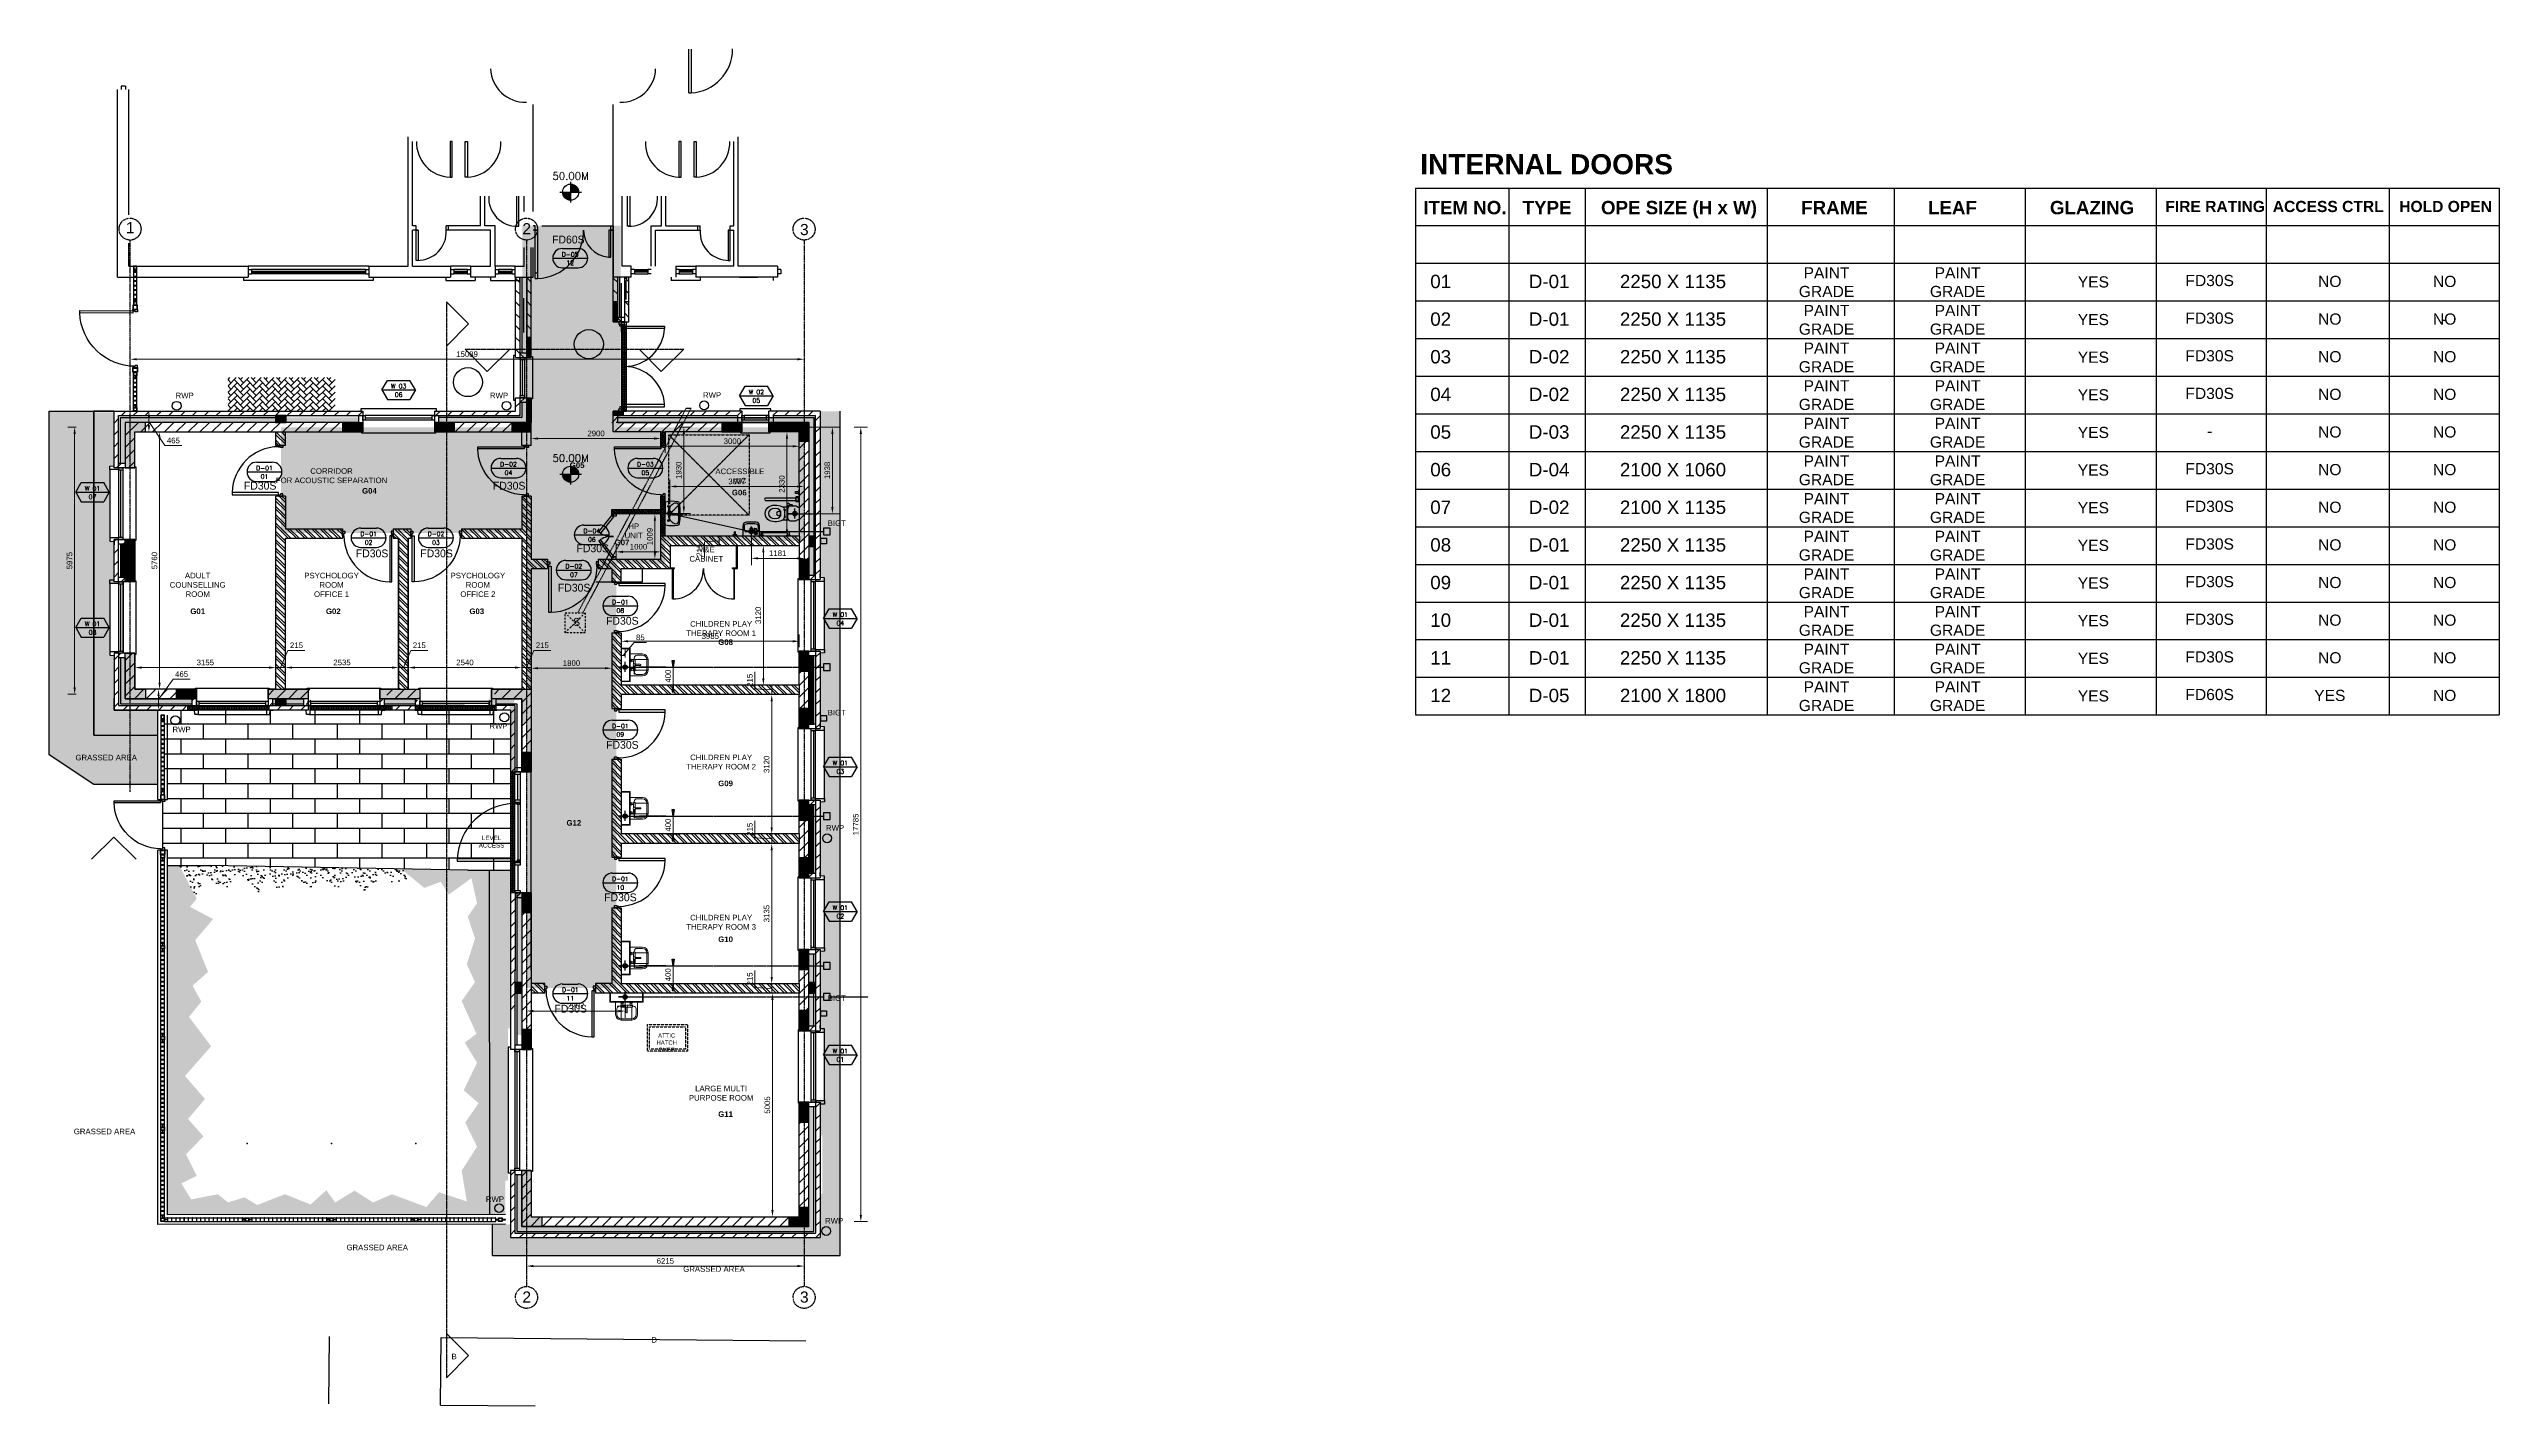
# Model space of a CAD drawing. Header units: inches. Extents: x -48459 to 205009, y 10398 to 54474.
# Drawn here: x -1457 to 53390, y 10398 to 40775 of the extents above; entities that cross this region are included whole.
import ezdxf
from ezdxf.enums import TextEntityAlignment as Align

# ---------------------------------------------------------------- set-up
doc = ezdxf.new("R2010")
doc.units = ezdxf.units.IN
doc.header["$MEASUREMENT"] = 0
for name, pattern in [('CENTERX2', [4, 2.5, -0.5, 0.5, -0.5]), ('DASHDOT2', [0.5, 0.25, -0.125, 0, -0.125]), ('DASHED', [19.05, 12.7, -6.35]), ('HIDDEN', [4.5, 1.5, -1.5, 1.5])]:
    doc.linetypes.add(name, pattern=pattern)
for name, color, linetype in [('AA-HATCH', 8, 'Continuous'), ('AR-ATTIC-ACCESS', 8, 'Continuous'), ('AR-DOOR', 8, 'Continuous'), ('AR-ELEV-4', 8, 'Continuous'), ('AR-ELEV-5', 8, 'Continuous'), ('AR-ELEV-6.5', 9, 'Continuous'), ('AR-FOOTPATH', 2, 'Continuous'), ('AR-FURN', 8, 'Continuous'), ('AR-GRID-LINE', 8, 'DASHDOT2'), ('AR-Hat', 8, 'Continuous'), ('AR-HATCH', 8, 'Continuous'), ('AR-HATCH-NEWWALL', 8, 'Continuous'), ('AR-INSULATION', 8, 'Continuous'), ('AR-LEVEL-ACCESS', 8, 'Continuous'), ('AR-PROJECT-DIMS', 8, 'Continuous'), ('AR-PS-TEXT', 7, 'Continuous'), ('AR-RAILING', 8, 'Continuous'), ('AR-RAINWATER', 8, 'Continuous'), ('AR-ROOM-TEXT', 8, 'Continuous'), ('AR-SECTION-LINE', 5, 'Continuous'), ('AR-Symb', 4, 'Continuous'), ('AR-WALL-EXT', 4, 'Continuous'), ('AR-WIND-FRAM', 4, 'Continuous'), ('AR-WIND-SILL', 8, 'Continuous'), ('ARQ-Pavment HATCH', 9, 'Continuous'), ('QSS ELEVATION 4', 8, 'Continuous'), ('SV-ELEC-TEXT', 9, 'Continuous')]:
    doc.layers.add(name, color=color, linetype=linetype)
for name, color, linetype, true_color in [('AR-GRAVEL', 252, 'Continuous', 0x696969), ('AR-POPUP-DIMS', 1, 'Continuous', 0xff0000), ('AR-SUMP', 7, 'Continuous', 0xef9fbf), ('AR-WASTE RUNS', 1, 'Continuous', 0xff0000)]:
    doc.layers.add(name, color=color, linetype=linetype, true_color=true_color)
doc.layers.add('FD30', color=1, linetype='Continuous', lineweight=5)
doc.layers.add('M-520-M_DRAINAGE_FW', color=252, linetype='Continuous', lineweight=9)
doc.styles.add('3MM', font='arial.ttf', dxfattribs={"height": 2.5})
doc.styles.add('GILLS', font='GIL_____.TTF')
doc.styles.add('MS_1.100_5.0mm', font='arial.ttf', dxfattribs={"height": 500})
doc.styles.add('MS_1.50_2.5mm', font='arial.ttf', dxfattribs={"height": 125})
doc.styles.add('QSS', font='arial.ttf')
doc.styles.add('roman S', font='romans.shx')
doc.dimstyles.new('MS_1.50_2.5mm', dxfattribs={"dimtxt": 125, "dimasz": 150, "dimexe": 150, "dimexo": 100, "dimgap": 50, "dimtad": 1, "dimtoh": 1, "dimdec": 0, "dimdsep": 46, "dimtxsty": 'MS_1.50_2.5mm', "dimcen": 150, "dimclre": 256, "dimclrt": 4, "dimadec": 0, "dimazin": 0, "dimtfac": 1, "dimtdec": 0, "dimtix": 1, "dimtmove": 2, "dimatfit": 2, "dimfxl": 1, "dimlwd": 18, "dimlwe": 18, "dimarcsym": 0})
pattern_1 = [(45, (0, 32667.44), (-132.5825, 132.5825), [])]
pattern_2 = [(45, (-386.9, 32667.44), (-132.5825, 132.5825), [])]
pattern_3 = [(315, (0, 32667.44), (92.8078, 92.8078), []), (315, (-1e-14, 32605.56), (92.8078, 92.8078), [])]
pattern_4 = [(180, (0, 32667.435), (-5e-15, -37.5), []), (270, (0, 32667.435), (37.5, -7e-15), [])]
pattern_5 = [(0, (0, 32667.435), (12.5, 25), [0, -25])]
pattern_6 = [(37.5, (0, 32667.44), (-6.2993, 192.6824), [0, -152, 0, -170, 0, -162.5]), (7.5, (0, 32667.44), (176.9777, 282.2146), [0, -82, 0, -137, 0, -52.5]), (327.5, (-123, 32667.44), (311.4142, 0.5659), [0, -50, 0, -180, 0, -235]), (317.5, (-123, 32667.44), (300.6127, 87.7676), [0, -25, 0, -118, 0, -135])]
pattern_7 = [(0, (0, 32667.435), (0, 28.125), []), (0, (0, 32676.81), (0, 28.125), [9.375, -9.375]), (0, (0, 32686.185), (0, 28.125), [9.375, -9.375])]
pattern_8 = [(135, (8990, 25302.44), (-132.5825, -132.5825), [])]
pattern_9 = [(135, (11173.9, 26102.44), (-132.5825, -132.5825), [])]

msp = doc.modelspace()

# ---------------------------------------------------------------- texts
at = {"layer": 'AR-GRID-LINE', "char_height": 250, "attachment_point": 1, "style": 'MS_1.100_5.0mm'}
for s, insert in [('\\pxqc;1', (-984.5, 36901.4)), ('\\pxqc;2', (7890.4, 36876.8)), ('\\pxqc;3', (14105, 36858.1)), ('\\pxqc;2', (7890.4, 12962.1)), ('\\pxqc;3', (14105, 12962.1))]:
    msp.add_mtext_dynamic_manual_height_columns(s, width=2693.041, gutter_width=2500, heights=[0], dxfattribs=dict(at, insert=insert))
at = {"layer": 'AR-PS-TEXT', "color": 4, "linetype": 'Continuous', "ltscale": 5, "char_height": 125, "width": 5178.809, "attachment_point": 1, "style": '3MM'}
for insert in [(-865.6, 24975.8), (-902.5, 16605.9), (5201.5, 14009.6), (12740.4, 13526.6)]:
    msp.add_mtext('GRASSED AREA', dxfattribs=dict(at, insert=insert))
at = {"layer": 'AR-ROOM-TEXT', "attachment_point": 1, "style": 'MS_1.100_5.0mm'}
for s, width, insert, char_height in [('\\pxqc;RWP', 2693.041, (233.6, 33081.4), 125), ('\\pxqc;RWP', 2693.041, (7271.6, 33081.4), 125), ('\\pxqc;RWP', 2693.041, (12040.6, 33091.9), 125), ('\\pxqc;CORRIDOR\\PFOR ACOUSTIC SEPARATION', 2693.041, (3521.6, 31390.1), 125), ('\\pxqc;{\\fArial|b1|i0|c0|p34;G05}', 859.008, (9936.7, 31519.5), 125), ('\\pxqc;ACCESSIBLE\\PWC', 2693.041, (12663.1, 31383.5), 125), ('\\pxqc;{\\fArial|b1|i0|c0|p34;G04}', 859.008, (5287.1, 30946.7), 125), ('\\pxqc;{\\fArial|b1|i0|c0|p34;G06}', 859.008, (13566.4, 30907.1), 125), ('\\pxqc;BIGT', 2693.041, (14832.9, 30224.3), 125), ('\\pxqc;{\\fArial|b1|i0|c0|p34;G07}', 859.008, (10941.6, 29791.6), 125), ('\\pxqc;HP\\PUNIT', 2693.041, (10284.9, 30155.2), 125), ('\\pxqc;M&E\\PCABINET', 2693.041, (11911.5, 29632.2), 125), ('\\pxqc;ADULT\\PCOUNSELLING\\PROOM', 2693.041, (525.1, 29050.3), 125), ('\\pxqc;PSYCHOLOGY\\PROOM\\POFFICE 1', 2693.041, (3521.6, 29050.3), 125), ('\\pxqc;PSYCHOLOGY\\PROOM\\POFFICE 2', 2693.041, (6797.6, 29050.3), 125), ('\\pxqc;{\\fArial|b1|i0|c0|p34;G01}', 2693.041, (525.1, 28250.5), 125), ('\\pxqc;{\\fArial|b1|i0|c0|p34;G02}', 859.008, (4478, 28250.5), 125), ('\\pxqc;{\\fArial|b1|i0|c0|p34;G03}', 859.008, (7690.3, 28250.5), 125), ('\\pxqc;CHILDREN PLAY\\PTHERAPY ROOM 1', 2693.041, (12243.6, 27968.1), 125), ('\\pxqc;{\\fArial|b1|i0|c0|p34;G08}', 859.008, (13259.8, 27559.9), 125), ('\\pxqc;BIGT', 2693.041, (14832.9, 25981.5), 125), ('\\pxqc;RWP', 2693.041, (165.3, 25604.9), 125), ('\\pxqc;RWP', 2693.041, (7258.8, 25686.2), 125), ('\\pxqc;CHILDREN PLAY\\PTHERAPY ROOM 2', 2693.041, (12243.6, 24980.5), 125), ('\\pxqc;{\\fArial|b1|i0|c0|p34;G09}', 859.008, (13259.8, 24397.5), 125), ('\\pxqc;LEVEL\\PACCESS', 2693.041, (7104.5, 23164.9), 100), ('\\pxqc;{\\fArial|b1|i0|c0|p34;G12}', 859.008, (9863.7, 23514.8), 125), ('\\pxqc;RWP', 2693.041, (14794.3, 23401.2), 125), ('\\pxqc;CHILDREN PLAY\\PTHERAPY ROOM 3', 2693.041, (12243.6, 21393.1), 125), ('\\pxqc;{\\fArial|b1|i0|c0|p34;G10}', 859.008, (13259.8, 20907.3), 125), ('\\pxqc;BIGT', 2693.041, (14832.9, 19590.2), 125), ('\\pxqc;ATTIC HATCH OVER', 859.008, (11941.2, 18738.7), 95), ('\\pxqc;LARGE MULTI\\PPURPOSE ROOM', 2693.041, (12243.6, 17566.8), 125), ('\\pxqc;{\\fArial|b1|i0|c0|p34;G11}', 859.008, (13259.8, 16994), 125), ('\\pxqc;RWP', 2693.041, (7179.7, 15090.7), 125), ('\\pxqc;RWP', 2693.041, (14772.8, 14607.6), 125), ('\\pxqc; B', 2693.041, (6241.4, 11570), 125), ('\\pxqc; D', 2693.041, (10720.3, 11939.4), 125)]:
    msp.add_mtext_dynamic_manual_height_columns(s, width=width, gutter_width=2500, heights=[0], dxfattribs=dict(at, insert=insert, char_height=char_height))
at = {"layer": 'AR-SUMP', "insert": (10276.5, 28034.7), "char_height": 174.9, "width": 686.053, "attachment_point": 1, "style": 'GILLS'}
msp.add_mtext('S', dxfattribs=at)
at = {"layer": 'FD30', "color": 240, "lineweight": 9, "true_color": 0xed1f24, "style": 'GILLS'}
for s, p in [('FD60S', (9805.2, 36421.5)), ('FD30S', (2906.3, 30911.5))]:
    msp.add_text(s, height=174.92, dxfattribs=at).set_placement(p)
at = {"layer": 'FD30', "color": 8, "lineweight": 9, "style": 'GILLS'}
for p in [(8480.2, 30911.5), (10352.4, 29509.5), (5411.4, 29396.4), (6855, 29396.4), (9935, 28628.8), (11013.8, 27887.3), (11014.9, 25110.4), (10970.9, 21697.1), (9857.2, 19205.1)]:
    msp.add_text('FD30S', height=174.92, dxfattribs=at).set_placement(p)
at = {"layer": 'SV-ELEC-TEXT', "style": 'QSS'}
for s, insert, char_height, width, attachment_point in [('{\\fArial|b1|i0|c0|p34;INTERNAL DOORS }', (29240.9, 38421.3), 450, 17029.34, 1), ('{\\fArial|b1|i0|c0|p34;ITEM NO.}', (29309.2, 37375.1), 300, 10423.434, 1), ('{\\fArial|b1|i0|c0|p34;TYPE}', (31532.2, 37375.1), 300, 10423.434, 1), ('{\\fArial|b1|i0|c0|p34;OPE SIZE (H x W)}', (33286.4, 37375.1), 300, 10423.434, 1), ('{\\fArial|b1|i0|c0|p34;FRAME}', (37768, 37375.1), 300, 10423.434, 1), ('{\\fArial|b1|i0|c0|p34;LEAF}', (40607.1, 37375.1), 300, 10423.434, 1), ('{\\fArial|b1|i0|c0|p34;GLAZING}', (43336.9, 37375.1), 300, 10423.434, 1), ('{\\fArial|b1|i0|c0|p34;FIRE RATING}', (45919.4, 37375.1), 250, 10423.434, 1), ('{\\fArial|b1|i0|c0|p34;ACCESS CTRL}', (48325, 37375.1), 250, 10423.434, 1), ('{\\fArial|b1|i0|c0|p34;HOLD OPEN}', (51156, 37375.1), 250, 2100.443, 1), ('01', (29464.8, 35721.6), 300, 1400.492, 1), ('D-01', (31672.4, 35721.6), 300, 927.944, 1), ('2250 X 1135', (34898.6, 35721.6), 300, 2573.027, 2), ('\\pxqc;PAINT\\PGRADE', (36618.7, 35888.9), 250, 3434.36, 1), ('\\pxqc;PAINT\\PGRADE', (39553.2, 35888.9), 250, 3434.36, 1), ('YES', (44309.2, 35686.6), 250, 901.804, 2), ('\\pxi18.233;FD30S', (44633.5, 35717.7), 250, 10423.434, 2), ('\\pxqc;NO', (49602, 35697.4), 250, 1119.219, 2), ('\\pxqc;NO', (52172.6, 35697.4), 250, 1119.219, 2), ('02', (29464.8, 34879.1), 300, 1400.492, 1), ('D-01', (31672.4, 34879.1), 300, 927.944, 1), ('2250 X 1135', (34898.6, 34879.1), 300, 2573.027, 2), ('\\pxqc;PAINT\\PGRADE', (36618.7, 35046.4), 250, 3434.36, 1), ('\\pxqc;PAINT\\PGRADE', (39553.2, 35046.4), 250, 3434.36, 1), ('YES', (44309.2, 34844), 250, 901.804, 2), ('\\pxi18.233;FD30S', (44633.5, 34875.2), 250, 10423.434, 2), ('\\pxqc;NO', (49602, 34854.9), 250, 1119.219, 2), ('\\pxqc;NO', (52172.6, 34854.9), 250, 1119.219, 2), ('\\pxqc;-', (52172.6, 34854.9), 250, 1119.219, 2), ('03', (29464.8, 34036.5), 300, 1400.492, 1), ('D-02', (31672.4, 34036.5), 300, 927.944, 1), ('2250 X 1135', (34898.6, 34036.5), 300, 2573.027, 2), ('\\pxqc;PAINT\\PGRADE', (36618.7, 34203.8), 250, 3434.36, 1), ('\\pxqc;PAINT\\PGRADE', (39553.2, 34203.8), 250, 3434.36, 1), ('YES', (44309.2, 34001.5), 250, 901.804, 2), ('\\pxi18.233;FD30S', (44633.5, 34032.7), 250, 10423.434, 2), ('\\pxqc;NO', (49602, 34012.4), 250, 1119.219, 2), ('\\pxqc;NO', (52172.6, 34012.4), 250, 1119.219, 2), ('04', (29464.8, 33194), 300, 1400.492, 1), ('D-02', (31672.4, 33194), 300, 927.944, 1), ('2250 X 1135', (34898.6, 33194), 300, 2573.027, 2), ('\\pxqc;PAINT\\PGRADE', (36618.7, 33361.3), 250, 3434.36, 1), ('\\pxqc;PAINT\\PGRADE', (39553.2, 33361.3), 250, 3434.36, 1), ('YES', (44309.2, 33159), 250, 901.804, 2), ('\\pxi18.233;FD30S', (44633.5, 33190.2), 250, 10423.434, 2), ('\\pxqc;NO', (49602, 33169.8), 250, 1119.219, 2), ('\\pxqc;NO', (52172.6, 33169.8), 250, 1119.219, 2), ('\\pxqc;PAINT\\PGRADE', (36618.7, 32518.8), 250, 3434.36, 1), ('\\pxqc;PAINT\\PGRADE', (39553.2, 32518.8), 250, 3434.36, 1), ('05', (29464.8, 32351.5), 300, 1400.492, 1), ('D-03', (31672.4, 32351.5), 300, 927.944, 1), ('2250 X 1135', (34898.6, 32351.5), 300, 2573.027, 2), ('YES', (44309.2, 32316.5), 250, 901.804, 2), ('\\pxi18.233;-', (44633.5, 32347.6), 250, 10423.434, 2), ('\\pxqc;NO', (49602, 32327.3), 250, 1119.219, 2), ('\\pxqc;NO', (52172.6, 32327.3), 250, 1119.219, 2), ('06', (29464.8, 31509), 300, 1400.492, 1), ('D-04', (31672.4, 31509), 300, 927.944, 1), ('2100 X 1060', (34898.6, 31509), 300, 2573.027, 2), ('\\pxqc;PAINT\\PGRADE', (36618.7, 31676.3), 250, 3434.36, 1), ('\\pxqc;PAINT\\PGRADE', (39553.2, 31676.3), 250, 3434.36, 1), ('YES', (44309.2, 31473.9), 250, 901.804, 2), ('\\pxi18.233;FD30S', (44633.5, 31505.1), 250, 10423.434, 2), ('\\pxqc;NO', (49602, 31484.8), 250, 1119.219, 2), ('\\pxqc;NO', (52172.6, 31484.8), 250, 1119.219, 2), ('\\pxqc;PAINT\\PGRADE', (36618.7, 30833.8), 250, 3434.36, 1), ('\\pxqc;PAINT\\PGRADE', (39553.2, 30833.8), 250, 3434.36, 1), ('07', (29464.8, 30666.4), 300, 1400.492, 1), ('D-02', (31672.4, 30666.4), 300, 927.944, 1), ('2100 X 1135', (34898.6, 30666.4), 300, 2573.027, 2), ('YES', (44309.2, 30631.4), 250, 901.804, 2), ('\\pxi18.233;FD30S', (44633.5, 30662.6), 250, 10423.434, 2), ('\\pxqc;NO', (49602, 30642.3), 250, 1119.219, 2), ('\\pxqc;NO', (52172.6, 30642.3), 250, 1119.219, 2), ('08', (29464.8, 29823.9), 300, 1400.492, 1), ('D-01', (31672.4, 29823.9), 300, 927.944, 1), ('2250 X 1135', (34898.6, 29823.9), 300, 2573.027, 2), ('\\pxqc;PAINT\\PGRADE', (36618.7, 29991.2), 250, 3434.36, 1), ('\\pxqc;PAINT\\PGRADE', (39553.2, 29991.2), 250, 3434.36, 1), ('YES', (44309.2, 29788.9), 250, 901.804, 2), ('\\pxi18.233;FD30S', (44633.5, 29820.1), 250, 10423.434, 2), ('\\pxqc;NO', (49602, 29799.7), 250, 1119.219, 2), ('\\pxqc;NO', (52172.6, 29799.7), 250, 1119.219, 2), ('\\pxqc;PAINT\\PGRADE', (36618.7, 29148.7), 250, 3434.36, 1), ('\\pxqc;PAINT\\PGRADE', (39553.2, 29148.7), 250, 3434.36, 1), ('09', (29464.8, 28981.4), 300, 1400.492, 1), ('D-01', (31672.4, 28981.4), 300, 927.944, 1), ('2250 X 1135', (34898.6, 28981.4), 300, 2573.027, 2), ('YES', (44309.2, 28946.4), 250, 901.804, 2), ('\\pxi18.233;FD30S', (44633.5, 28977.5), 250, 10423.434, 2), ('\\pxqc;NO', (49602, 28957.2), 250, 1119.219, 2), ('\\pxqc;NO', (52172.6, 28957.2), 250, 1119.219, 2), ('10', (29464.8, 28138.9), 300, 1400.492, 1), ('D-01', (31672.4, 28138.9), 300, 927.944, 1), ('2250 X 1135', (34898.6, 28138.9), 300, 2573.027, 2), ('\\pxqc;PAINT\\PGRADE', (36618.7, 28306.2), 250, 3434.36, 1), ('\\pxqc;PAINT\\PGRADE', (39553.2, 28306.2), 250, 3434.36, 1), ('YES', (44309.2, 28103.8), 250, 901.804, 2), ('\\pxi18.233;FD30S', (44633.5, 28135), 250, 10423.434, 2), ('\\pxqc;NO', (49602, 28114.7), 250, 1119.219, 2), ('\\pxqc;NO', (52172.6, 28114.7), 250, 1119.219, 2), ('\\pxqc;PAINT\\PGRADE', (36618.7, 27463.7), 250, 3434.36, 1), ('\\pxqc;PAINT\\PGRADE', (39553.2, 27463.7), 250, 3434.36, 1), ('11', (29464.8, 27296.4), 300, 1400.492, 1), ('D-01', (31672.4, 27296.4), 300, 927.944, 1), ('2250 X 1135', (34898.6, 27296.4), 300, 2573.027, 2), ('YES', (44309.2, 27261.3), 250, 901.804, 2), ('\\pxi18.233;FD30S', (44633.5, 27292.5), 250, 10423.434, 2), ('\\pxqc;NO', (49602, 27272.2), 250, 1119.219, 2), ('\\pxqc;NO', (52172.6, 27272.2), 250, 1119.219, 2), ('12', (29464.8, 26453.8), 300, 1400.492, 1), ('D-05', (31672.4, 26453.8), 300, 927.944, 1), ('2100 X 1800', (34898.6, 26453.8), 300, 2573.027, 2), ('\\pxqc;PAINT\\PGRADE', (36618.7, 26621.1), 250, 3434.36, 1), ('\\pxqc;PAINT\\PGRADE', (39553.2, 26621.1), 250, 3434.36, 1), ('YES', (44309.2, 26418.8), 250, 901.804, 2), ('\\pxi18.233;FD60S', (44633.5, 26450), 250, 10423.434, 2), ('\\pxqc;YES', (49602, 26429.6), 250, 1119.219, 2), ('\\pxqc;NO', (52172.6, 26429.6), 250, 1119.219, 2)]:
    msp.add_mtext(s, dxfattribs=dict(at, insert=insert, char_height=char_height, width=width, attachment_point=attachment_point))

# ---------------------------------------------------------------- blocks, each defined once
blk = doc.blocks.new('Door1135')
for p, q in [((30, 100), (30, 50)), ((50, 50), (30, 50)), ((1085, 50), (1105, 50)), ((1105, 100), (1105, 50))]:
    blk.add_line(p, q)
blk.add_lwpolyline([(30, 100), (80, 100), (80, 1135), (30, 1135)], close=True)
for points in [[(30, 100), (0, 100), (0, 0), (50, 0), (50, 50)], [(1105, 100), (1135, 100), (1135, 0), (1085, 0), (1085, 50)]]:
    blk.add_lwpolyline(points)
blk.add_arc((56, 86), 1049, 0.7632, 88.6805)
blk = doc.blocks.new('Newby Washbasin')
for p in [(-246, -5), (244, -5)]:
    blk.add_line(p, (-1, -5))
for centre, radius in [((-160, -76), 17.9), ((-1, -112), 32.4), ((-1, -112), 21), ((158, -76), 17.9)]:
    blk.add_circle(centre, radius)
for centre, radius, start, end in [((387, -167), 660, 166.5104, 190.175), ((-218, -280), 45.7, 184.144, 263.666), ((-246, -15), 10, 90, 166.5104), ((13, -240), 243, 173.1049, 186.8951), ((61, -351), 320, 131.8243, 154.0814), ((-191, -263), 36.9, 188.3943, 258.566), ((-24, 865), 1206, 260.5368, 271.1219), ((-25, 1206), 1516, 263.4442, 270.9302), ((-4, -324), 259, 89.2206, 125.0385), ((3, -324), 259, 54.9615, 90.7794), ((24, 1206), 1516, 269.0698, 276.5558), ((23, 865), 1206, 268.8781, 279.4632), ((-62, -351), 320, 25.9186, 48.1757), ((190, -263), 36.9, 281.434, 351.6057), ((216, -280), 45.7, 276.334, 355.856), ((-15, -240), 243, 353.1049, 6.8951), ((244, -15), 10, 13.4896, 90), ((-388, -167), 660, 349.825, 13.4896)]:
    blk.add_arc(centre, radius, start, end)
blk = doc.blocks.new('Accessible toilet')
at = {"linetype": 'Continuous', "ltscale": 10}
for p, q in [((769, -86), (769, -4)), ((769, -4), (869, -4)), ((769, -86), (769, -26)), ((769, -26), (869, -26)), ((869, -86), (769, -86)), ((869, -86), (769, -86)), ((784, -86), (784, -26)), ((784, -26), (854, -26)), ((854, -86), (784, -86)), ((854, -26), (854, -86)), ((854, -26), (854, -26)), ((869, -4), (869, -86)), ((869, -4), (869, -4)), ((869, -26), (869, -86)), ((869, -26), (869, -26))]:
    blk.add_line(p, q, dxfattribs=at)
at = {"linetype": 'Continuous', "ltscale": 10, "extrusion": (0, 0, -1)}
for centre, major_axis in [((500, -66), (-8.45, 0)), ((159, -1080), (-23.6, 0))]:
    blk.add_ellipse(centre, major_axis=major_axis, ratio=1, dxfattribs=at)
at = {"linetype": 'Continuous', "ltscale": 10}
for points, knots in [([(17, -212), (17, -212), (17, -212), (0, -212), (0, -212)], [0.75, 0.75, 0.75, 0.75, 0.75, 0.875, 0.875, 0.875, 0.875]), ([(0, -212), (0, -212), (0, -212), (0, -254), (0, -254)], [0.875, 0.875, 0.875, 0.875, 0.875, 1, 1, 1, 1]), ([(0, -295), (0, -295), (0, -295), (17, -295), (17, -295)], [0.125, 0.125, 0.125, 0.125, 0.125, 0.25, 0.25, 0.25, 0.25]), ([(18, -213), (18, -213), (18, -212), (17, -212), (17, -212)], [0.625, 0.625, 0.625, 0.625, 0.625, 0.75, 0.75, 0.75, 0.75]), ([(17, -295), (17, -295), (17, -295), (18, -295), (18, -294)], [0.25, 0.25, 0.25, 0.25, 0.25, 0.375, 0.375, 0.375, 0.375]), ([(18, -254), (18, -254), (18, -254), (18, -213), (18, -213)], [0.5, 0.5, 0.5, 0.5, 0.5, 0.625, 0.625, 0.625, 0.625]), ([(39, -233), (39, -233), (39, -233), (18, -233), (18, -233)], [0.36363636, 0.36363636, 0.36363636, 0.36363636, 0.36363636, 0.45454545, 0.45454545, 0.45454545, 0.45454545]), ([(18, -233), (18, -233), (18, -233), (18, -268), (18, -268)], [0.45454545, 0.45454545, 0.45454545, 0.45454545, 0.45454546, 0.54545455, 0.54545455, 0.54545455, 0.54545455]), ([(18, -294), (18, -294), (18, -294), (18, -254), (18, -254)], [0.375, 0.375, 0.375, 0.375, 0.375, 0.5, 0.5, 0.5, 0.5]), ([(18, -268), (18, -268), (18, -268), (46, -268), (46, -268), (46, -268), (62, -268), (64, -272), (64, -289)], [0.5454545, 0.5454545, 0.5454545, 0.5454545, 0.5454546, 0.6363636, 0.6363636, 0.6363636, 0.6363636, 0.7272727, 0.7272727, 0.7272727, 0.7272727]), ([(100, -290), (100, -290), (100, -248), (83, -233), (39, -233)], [0.27272727, 0.27272727, 0.27272727, 0.27272727, 0.27272727, 0.36363636, 0.36363636, 0.36363636, 0.36363636]), ([(64, -289), (64, -289), (64, -289), (64, -550), (64, -550)], [0.72727273, 0.72727273, 0.72727273, 0.72727273, 0.72727274, 0.81818182, 0.81818182, 0.81818182, 0.81818182]), ([(100, -550), (100, -550), (100, -550), (100, -290), (100, -290)], [0.18181818, 0.18181818, 0.18181818, 0.18181818, 0.18181819, 0.27272727, 0.27272727, 0.27272727, 0.27272727]), ([(343, -396), (343, -396), (323, -445), (312, -497), (313, -554)], [0.25, 0.25, 0.25, 0.25, 0.25, 0.33333333, 0.33333333, 0.33333333, 0.33333333]), ([(343, -396), (343, -396), (323, -445), (312, -497), (313, -554)], [0.25, 0.25, 0.25, 0.25, 0.25, 0.33333333, 0.33333333, 0.33333333, 0.33333333]), ([(347, -52), (347, -52), (335, -63), (328, -82), (328, -97)], [0.22222222, 0.22222222, 0.22222222, 0.22222222, 0.22222223, 0.27777778, 0.27777778, 0.27777778, 0.27777778]), ([(328, -97), (328, -97), (328, -97), (328, -183), (328, -183)], [0.27777778, 0.27777778, 0.27777778, 0.27777778, 0.27777778, 0.33333333, 0.33333333, 0.33333333, 0.33333333]), ([(328, -183), (328, -183), (328, -226), (344, -251), (383, -258)], [0.33333333, 0.33333333, 0.33333333, 0.33333333, 0.33333333, 0.38888889, 0.38888889, 0.38888889, 0.38888889]), ([(359, -368), (359, -368), (353, -377), (348, -386), (343, -396)], [0.16666667, 0.16666667, 0.16666667, 0.16666667, 0.16666668, 0.25, 0.25, 0.25, 0.25]), ([(359, -368), (359, -368), (353, -377), (348, -386), (343, -396)], [0.16666667, 0.16666667, 0.16666667, 0.16666667, 0.16666668, 0.25, 0.25, 0.25, 0.25]), ([(361, -28), (361, -28), (361, -39), (354, -46), (347, -52)], [0.16666667, 0.16666667, 0.16666667, 0.16666667, 0.16666668, 0.22222222, 0.22222222, 0.22222222, 0.22222222]), ([(403, -344), (403, -344), (386, -345), (367, -356), (359, -368)], [0.08333333, 0.08333333, 0.08333333, 0.08333333, 0.08333334, 0.16666667, 0.16666667, 0.16666667, 0.16666667]), ([(403, -344), (403, -344), (386, -345), (367, -356), (359, -368)], [0.08333333, 0.08333333, 0.08333333, 0.08333333, 0.08333334, 0.16666667, 0.16666667, 0.16666667, 0.16666667]), ([(500, -6), (500, -6), (367, -6), (367, -6), (367, -6), (363, -6), (362, -10), (361, -13)], [0, 0, 0, 0, 0.0555556, 0.0555556, 0.0555556, 0.0555556, 0.1111111, 0.1111111, 0.1111111, 0.1111111]), ([(361, -13), (361, -13), (361, -18), (362, -23), (361, -28)], [0.11111111, 0.11111111, 0.11111111, 0.11111111, 0.11111112, 0.16666667, 0.16666667, 0.16666667, 0.16666667]), ([(383, -258), (383, -258), (414, -263), (439, -262), (468, -263)], [0.38888889, 0.38888889, 0.38888889, 0.38888889, 0.38888889, 0.44444444, 0.44444444, 0.44444444, 0.44444444]), ([(387, -552), (387, -552), (387, -451), (432, -416), (501, -416), (501, -416), (570, -416), (615, -451), (615, -552)], [0.25, 0.25, 0.25, 0.25, 0.25, 0.5, 0.5, 0.5, 0.5, 0.75, 0.75, 0.75, 0.75]), ([(387, -552), (387, -552), (387, -451), (432, -416), (501, -416), (501, -416), (570, -416), (615, -451), (615, -552)], [0.25, 0.25, 0.25, 0.25, 0.25, 0.5, 0.5, 0.5, 0.5, 0.75, 0.75, 0.75, 0.75]), ([(406, -343), (405, -340), (404, -337), (404, -334), (404, -334), (404, -323), (413, -313), (424, -313)], [0, 0, 0, 0, 0.2, 0.2, 0.2, 0.2, 0.4, 0.4, 0.4, 0.4]), ([(404, -334), (404, -334), (404, -323), (413, -313), (424, -313), (424, -313), (435, -313), (444, -323), (444, -334), (444, -334), (444, -335), (443, -337), (443, -339)], [0.25, 0.25, 0.25, 0.25, 0.25, 0.5, 0.5, 0.5, 0.5, 0.75, 0.75, 0.75, 0.75, 1, 1, 1, 1]), ([(443, -339), (443, -339), (443, -339), (406, -343), (406, -343)], [0.8, 0.8, 0.8, 0.8, 0.8, 1, 1, 1, 1]), ([(424, -313), (424, -313), (435, -313), (444, -323), (444, -334), (444, -334), (444, -335), (443, -337), (443, -339)], [0.4, 0.4, 0.4, 0.4, 0.4, 0.6, 0.6, 0.6, 0.6, 0.8, 0.8, 0.8, 0.8]), ([(455, -439), (455, -439), (455, -431), (452, -428), (462, -428)], [0.25, 0.25, 0.25, 0.25, 0.25, 0.375, 0.375, 0.375, 0.375]), ([(463, -487), (463, -487), (455, -466), (454, -451), (455, -439)], [0.125, 0.125, 0.125, 0.125, 0.125, 0.25, 0.25, 0.25, 0.25]), ([(462, -428), (462, -428), (462, -428), (501, -428), (501, -428)], [0.375, 0.375, 0.375, 0.375, 0.375, 0.5, 0.5, 0.5, 0.5]), ([(468, -263), (468, -263), (479, -263), (489, -263), (500, -263), (500, -263), (511, -263), (522, -263), (533, -263)], [0.4444444, 0.4444444, 0.4444444, 0.4444444, 0.4444444, 0.5, 0.5, 0.5, 0.5, 0.5555556, 0.5555556, 0.5555556, 0.5555556]), ([(634, -6), (634, -6), (634, -6), (500, -6), (500, -6)], [0.94444444, 0.94444444, 0.94444444, 0.94444444, 0.94444446, 1, 1, 1, 1]), ([(599, -344), (599, -344), (574, -342), (562, -336), (501, -336)], [0.91666667, 0.91666667, 0.91666667, 0.91666667, 0.91666668, 1, 1, 1, 1]), ([(599, -344), (599, -344), (574, -342), (562, -336), (501, -336)], [0.91666667, 0.91666667, 0.91666667, 0.91666667, 0.91666668, 1, 1, 1, 1]), ([(501, -428), (501, -428), (501, -428), (539, -428), (539, -428), (539, -428), (549, -428), (546, -431), (546, -439)], [0.5, 0.5, 0.5, 0.5, 0.5, 0.625, 0.625, 0.625, 0.625, 0.75, 0.75, 0.75, 0.75]), ([(538, -487), (538, -487), (531, -507), (513, -516), (501, -516)], [0.875, 0.875, 0.875, 0.875, 0.875, 1, 1, 1, 1]), ([(533, -263), (533, -263), (562, -262), (587, -263), (618, -258)], [0.55555556, 0.55555556, 0.55555556, 0.55555556, 0.55555557, 0.61111111, 0.61111111, 0.61111111, 0.61111111]), ([(546, -439), (546, -439), (547, -451), (546, -466), (538, -487)], [0.75, 0.75, 0.75, 0.75, 0.75, 0.875, 0.875, 0.875, 0.875]), ([(578, -313), (578, -313), (567, -313), (558, -323), (558, -334), (558, -334), (558, -335), (558, -337), (559, -339)], [0.4, 0.4, 0.4, 0.4, 0.4, 0.6, 0.6, 0.6, 0.6, 0.8, 0.8, 0.8, 0.8]), ([(598, -334), (598, -334), (598, -323), (589, -313), (578, -313), (578, -313), (567, -313), (558, -323), (558, -334), (558, -334), (558, -335), (558, -337), (559, -339)], [0.25, 0.25, 0.25, 0.25, 0.25, 0.5, 0.5, 0.5, 0.5, 0.75, 0.75, 0.75, 0.75, 1, 1, 1, 1]), ([(559, -339), (559, -339), (559, -339), (595, -343), (595, -343)], [0.8, 0.8, 0.8, 0.8, 0.8, 1, 1, 1, 1]), ([(595, -343), (597, -340), (598, -337), (598, -334), (598, -334), (598, -323), (589, -313), (578, -313)], [0, 0, 0, 0, 0.2, 0.2, 0.2, 0.2, 0.4, 0.4, 0.4, 0.4]), ([(643, -368), (643, -368), (635, -356), (615, -345), (599, -344)], [0.83333333, 0.83333333, 0.83333333, 0.83333333, 0.83333334, 0.91666667, 0.91666667, 0.91666667, 0.91666667]), ([(643, -368), (643, -368), (635, -356), (615, -345), (599, -344)], [0.83333333, 0.83333333, 0.83333333, 0.83333333, 0.83333334, 0.91666667, 0.91666667, 0.91666667, 0.91666667]), ([(618, -258), (618, -258), (657, -251), (673, -226), (673, -183)], [0.61111111, 0.61111111, 0.61111111, 0.61111111, 0.61111112, 0.66666667, 0.66666667, 0.66666667, 0.66666667]), ([(639, -13), (639, -13), (639, -10), (637, -6), (634, -6)], [0.88888889, 0.88888889, 0.88888889, 0.88888889, 0.8888889, 0.94444444, 0.94444444, 0.94444444, 0.94444444]), ([(639, -28), (639, -28), (639, -23), (640, -18), (639, -13)], [0.83333333, 0.83333333, 0.83333333, 0.83333333, 0.83333334, 0.88888889, 0.88888889, 0.88888889, 0.88888889]), ([(653, -52), (653, -52), (646, -46), (639, -39), (639, -28)], [0.77777778, 0.77777778, 0.77777778, 0.77777778, 0.77777779, 0.83333333, 0.83333333, 0.83333333, 0.83333333]), ([(658, -396), (658, -396), (654, -386), (649, -377), (643, -368)], [0.75, 0.75, 0.75, 0.75, 0.75000001, 0.83333333, 0.83333333, 0.83333333, 0.83333333]), ([(658, -396), (658, -396), (654, -386), (649, -377), (643, -368)], [0.75, 0.75, 0.75, 0.75, 0.75000001, 0.83333333, 0.83333333, 0.83333333, 0.83333333]), ([(673, -183), (673, -183), (673, -183), (673, -97), (673, -97), (673, -97), (673, -82), (665, -63), (653, -52)], [0.6666667, 0.6666667, 0.6666667, 0.6666667, 0.6666667, 0.7222222, 0.7222222, 0.7222222, 0.7222222, 0.7777778, 0.7777778, 0.7777778, 0.7777778]), ([(688, -554), (688, -554), (690, -497), (678, -445), (658, -396)], [0.66666667, 0.66666667, 0.66666667, 0.66666667, 0.66666668, 0.75, 0.75, 0.75, 0.75]), ([(688, -554), (688, -554), (690, -497), (678, -445), (658, -396)], [0.66666667, 0.66666667, 0.66666667, 0.66666667, 0.66666668, 0.75, 0.75, 0.75, 0.75]), ([(673, -190), (673, -190), (673, -190), (673, -154), (673, -154)], [0.2857143, 0.2857143, 0.2857143, 0.2857143, 0.2857143, 0.4285714, 0.4285714, 0.4285714, 0.4285714]), ([(673, -154), (673, -154), (673, -154), (680, -154), (680, -154)], [0.4285714, 0.4285714, 0.4285714, 0.4285714, 0.4285714, 0.5714286, 0.5714286, 0.5714286, 0.5714286]), ([(673, -154), (673, -154), (673, -154), (675, -154), (675, -154)], [0.1666667, 0.1666667, 0.1666667, 0.1666667, 0.1666667, 0.3333333, 0.3333333, 0.3333333, 0.3333333]), ([(681, -197), (681, -197), (680, -190), (676, -190), (673, -190)], [0.1428571, 0.1428571, 0.1428571, 0.1428571, 0.1428572, 0.2857143, 0.2857143, 0.2857143, 0.2857143]), ([(675, -190), (675, -190), (675, -190), (673, -190), (673, -190)], [0.8333333, 0.8333333, 0.8333333, 0.8333333, 0.8333333, 1, 1, 1, 1]), ([(675, -154), (675, -154), (678, -154), (680, -156), (680, -159)], [0.3333333, 0.3333333, 0.3333333, 0.3333333, 0.3333333, 0.5, 0.5, 0.5, 0.5]), ([(680, -185), (680, -185), (680, -188), (678, -190), (675, -190)], [0.6666667, 0.6666667, 0.6666667, 0.6666667, 0.6666667, 0.8333333, 0.8333333, 0.8333333, 0.8333333]), ([(680, -154), (680, -154), (688, -154), (693, -158), (695, -166)], [0.5714286, 0.5714286, 0.5714286, 0.5714286, 0.5714286, 0.7142857, 0.7142857, 0.7142857, 0.7142857]), ([(680, -159), (680, -159), (680, -159), (680, -185), (680, -185)], [0.5, 0.5, 0.5, 0.5, 0.5, 0.6666667, 0.6666667, 0.6666667, 0.6666667]), ([(729, -254), (729, -254), (732, -271), (724, -285), (711, -288), (711, -288), (698, -290), (685, -278), (682, -262)], [0.5, 0.5, 0.5, 0.5, 0.5, 0.75, 0.75, 0.75, 0.75, 1, 1, 1, 1]), ([(695, -166), (695, -166), (695, -166), (701, -217), (701, -217)], [0.7142857, 0.7142857, 0.7142857, 0.7142857, 0.7142857, 0.8571429, 0.8571429, 0.8571429, 0.8571429]), ([(699, -229), (699, -229), (712, -227), (726, -238), (729, -254)], [0.25, 0.25, 0.25, 0.25, 0.25, 0.5, 0.5, 0.5, 0.5]), ([(701, -217), (701, -217), (701, -223), (704, -227), (709, -229)], [0.8571429, 0.8571429, 0.8571429, 0.8571429, 0.8571429, 1, 1, 1, 1]), ([(794, -86), (794, -86), (794, -86), (844, -86), (844, -86)], [0.1666667, 0.1666667, 0.1666667, 0.1666667, 0.1666667, 0.3333333, 0.3333333, 0.3333333, 0.3333333]), ([(844, -424), (844, -424), (844, -424), (844, -760), (844, -760), (844, -760), (844, -776), (832, -786), (819, -786), (819, -786), (807, -786), (794, -776), (794, -760)], [0.5, 0.5, 0.5, 0.5, 0.5, 0.6666667, 0.6666667, 0.6666667, 0.6666667, 0.8333333, 0.8333333, 0.8333333, 0.8333333, 1, 1, 1, 1]), ([(844, -86), (844, -86), (844, -86), (844, -424), (844, -424)], [0.3333333, 0.3333333, 0.3333333, 0.3333333, 0.3333333, 0.5, 0.5, 0.5, 0.5]), ([(928, -24), (928, -24), (928, -24), (928, -7), (928, -7)], [0.6666667, 0.6666667, 0.6666667, 0.6666667, 0.6666667, 0.8333333, 0.8333333, 0.8333333, 0.8333333]), ([(928, -7), (928, -7), (928, -7), (1012, -7), (1012, -7)], [0.8333333, 0.8333333, 0.8333333, 0.8333333, 0.8333333, 1, 1, 1, 1]), ([(929, -25), (929, -25), (928, -25), (928, -25), (928, -24)], [0.5, 0.5, 0.5, 0.5, 0.5, 0.6666667, 0.6666667, 0.6666667, 0.6666667]), ([(1010, -25), (1010, -25), (1010, -25), (929, -25), (929, -25)], [0.3333333, 0.3333333, 0.3333333, 0.3333333, 0.3333333, 0.5, 0.5, 0.5, 0.5]), ([(952, -87), (952, -87), (952, -87), (952, -26), (952, -26)], [0.5, 0.5, 0.5, 0.5, 0.5, 0.75, 0.75, 0.75, 0.75]), ([(952, -26), (952, -26), (952, -26), (987, -26), (987, -26)], [0.75, 0.75, 0.75, 0.75, 0.75, 1, 1, 1, 1]), ([(987, -87), (987, -87), (987, -110), (952, -110), (952, -87)], [0.25, 0.25, 0.25, 0.25, 0.25, 0.5, 0.5, 0.5, 0.5]), ([(1011, -24), (1011, -24), (1011, -25), (1011, -25), (1010, -25)], [0.1666667, 0.1666667, 0.1666667, 0.1666667, 0.1666667, 0.3333333, 0.3333333, 0.3333333, 0.3333333]), ([(0, -893), (0, -893), (0, -893), (0, -808), (0, -808)], [0.8333333, 0.8333333, 0.8333333, 0.8333333, 0.8333333, 1, 1, 1, 1]), ([(17, -893), (17, -893), (17, -893), (0, -893), (0, -893)], [0.6666667, 0.6666667, 0.6666667, 0.6666667, 0.6666667, 0.8333333, 0.8333333, 0.8333333, 0.8333333]), ([(0, -1082), (0, -1082), (0, -1082), (0, -897), (0, -897)], [0.5, 0.5, 0.5, 0.5, 0.5, 0.6, 0.6, 0.6, 0.6]), ([(0, -897), (0, -897), (66, -897), (133, -897), (199, -897)], [0.6, 0.6, 0.6, 0.6, 0.6, 0.7, 0.7, 0.7, 0.7]), ([(0, -1267), (0, -1267), (0, -1267), (0, -1082), (0, -1082)], [0.4, 0.4, 0.4, 0.4, 0.4, 0.5, 0.5, 0.5, 0.5]), ([(17, -809), (17, -809), (18, -809), (18, -810), (18, -810)], [0.1666667, 0.1666667, 0.1666667, 0.1666667, 0.1666667, 0.3333333, 0.3333333, 0.3333333, 0.3333333]), ([(18, -891), (18, -891), (18, -892), (18, -893), (17, -893)], [0.5, 0.5, 0.5, 0.5, 0.5, 0.6666667, 0.6666667, 0.6666667, 0.6666667]), ([(18, -810), (18, -810), (18, -810), (18, -891), (18, -891)], [0.3333333, 0.3333333, 0.3333333, 0.3333333, 0.3333333, 0.5, 0.5, 0.5, 0.5]), ([(19, -868), (19, -868), (19, -868), (19, -834), (19, -834)], [0.75, 0.75, 0.75, 0.75, 0.75, 1, 1, 1, 1]), ([(80, -868), (80, -868), (80, -868), (19, -868), (19, -868)], [0.5, 0.5, 0.5, 0.5, 0.5, 0.75, 0.75, 0.75, 0.75]), ([(83, -989), (84, -987), (84, -984), (84, -982), (84, -982), (84, -965), (70, -952), (54, -952), (54, -952), (37, -952), (23, -965), (23, -982)], [0, 0, 0, 0, 0.1, 0.1, 0.1, 0.1, 0.2, 0.2, 0.2, 0.2, 0.3, 0.3, 0.3, 0.3]), ([(23, -982), (23, -982), (23, -999), (37, -1012), (54, -1012)], [0.3, 0.3, 0.3, 0.3, 0.3, 0.4, 0.4, 0.4, 0.4]), ([(54, -973), (54, -973), (48, -973), (44, -978), (44, -983), (44, -983), (44, -988), (48, -993), (54, -993)], [0.5, 0.5, 0.5, 0.5, 0.5, 0.6666667, 0.6666667, 0.6666667, 0.6666667, 0.8333333, 0.8333333, 0.8333333, 0.8333333]), ([(64, -550), (64, -550), (64, -550), (64, -817), (64, -817), (64, -817), (64, -829), (58, -833), (47, -833)], [0.8181818, 0.8181818, 0.8181818, 0.8181818, 0.8181818, 0.9090909, 0.9090909, 0.9090909, 0.9090909, 1, 1, 1, 1]), ([(66, -973), (66, -973), (66, -973), (54, -973), (54, -973)], [0.3333333, 0.3333333, 0.3333333, 0.3333333, 0.3333333, 0.5, 0.5, 0.5, 0.5]), ([(54, -993), (54, -993), (54, -993), (79, -993), (79, -993)], [0.8333333, 0.8333333, 0.8333333, 0.8333333, 0.8333333, 1, 1, 1, 1]), ([(54, -1012), (54, -1012), (54, -1012), (171, -1012), (171, -1012), (171, -1012), (175, -1012), (175, -1004), (171, -1004)], [0.5, 0.5, 0.5, 0.5, 0.5, 0.6, 0.6, 0.6, 0.6, 0.7, 0.7, 0.7, 0.7]), ([(54, -1012), (54, -1012), (54, -1012), (54, -1012), (54, -1012)], [0.4, 0.4, 0.4, 0.4, 0.4, 0.5, 0.5, 0.5, 0.5]), ([(79, -973), (79, -973), (79, -973), (66, -973), (66, -973)], [0.1666667, 0.1666667, 0.1666667, 0.1666667, 0.1666667, 0.3333333, 0.3333333, 0.3333333, 0.3333333]), ([(85, -1004), (85, -1004), (80, -1004), (78, -1000), (81, -996)], [0.8, 0.8, 0.8, 0.8, 0.8, 0.9, 0.9, 0.9, 0.9]), ([(80, -834), (80, -834), (103, -834), (103, -868), (80, -868)], [0.25, 0.25, 0.25, 0.25, 0.25, 0.5, 0.5, 0.5, 0.5]), ([(81, -996), (81, -996), (82, -994), (83, -991), (83, -989)], [0.9, 0.9, 0.9, 0.9, 0.9, 1, 1, 1, 1]), ([(171, -1004), (171, -1004), (171, -1004), (85, -1004), (85, -1004)], [0.7, 0.7, 0.7, 0.7, 0.7, 0.8, 0.8, 0.8, 0.8]), ([(93, -1082), (93, -1082), (93, -1082), (93, -1185), (93, -1185)], [0.1, 0.1, 0.1, 0.1, 0.1, 0.2, 0.2, 0.2, 0.2]), ([(141, -930), (141, -930), (119, -930), (104, -941), (97, -958)], [0.9, 0.9, 0.9, 0.9, 0.9, 1, 1, 1, 1]), ([(100, -816), (100, -816), (100, -816), (100, -550), (100, -550)], [0.09090909, 0.09090909, 0.09090909, 0.09090909, 0.0909091, 0.18181818, 0.18181818, 0.18181818, 0.18181818]), ([(108, -959), (108, -959), (108, -959), (138, -960), (138, -960)], [0.25, 0.25, 0.25, 0.25, 0.25, 0.5, 0.5, 0.5, 0.5]), ([(138, -960), (138, -960), (151, -959), (160, -972), (160, -982), (160, -982), (160, -991), (153, -1002), (143, -1004)], [0.5, 0.5, 0.5, 0.5, 0.5, 0.75, 0.75, 0.75, 0.75, 1, 1, 1, 1]), ([(205, -930), (205, -930), (184, -930), (162, -929), (141, -930)], [0.8, 0.8, 0.8, 0.8, 0.8, 0.9, 0.9, 0.9, 0.9]), ([(199, -897), (199, -897), (208, -897), (217, -897), (227, -898)], [0.7, 0.7, 0.7, 0.7, 0.7, 0.8, 0.8, 0.8, 0.8]), ([(270, -973), (270, -973), (265, -932), (236, -930), (205, -930)], [0.7, 0.7, 0.7, 0.7, 0.7, 0.8, 0.8, 0.8, 0.8]), ([(227, -898), (227, -898), (273, -900), (298, -928), (302, -974)], [0.8, 0.8, 0.8, 0.8, 0.8, 0.9, 0.9, 0.9, 0.9]), ([(270, -1191), (270, -1191), (274, -1159), (274, -1120), (274, -1082), (274, -1082), (274, -1044), (274, -1005), (270, -973)], [0.5, 0.5, 0.5, 0.5, 0.5, 0.6, 0.6, 0.6, 0.6, 0.7, 0.7, 0.7, 0.7]), ([(302, -974), (302, -974), (305, -1010), (305, -1047), (305, -1082)], [0.9, 0.9, 0.9, 0.9, 0.9, 1, 1, 1, 1]), ([(313, -554), (313, -554), (315, -622), (334, -671), (368, -710)], [0.33333333, 0.33333333, 0.33333333, 0.33333333, 0.33333333, 0.41666667, 0.41666667, 0.41666667, 0.41666667]), ([(313, -554), (313, -554), (315, -622), (334, -671), (368, -710)], [0.33333333, 0.33333333, 0.33333333, 0.33333333, 0.33333333, 0.41666667, 0.41666667, 0.41666667, 0.41666667]), ([(368, -710), (368, -710), (398, -745), (448, -769), (501, -769)], [0.41666667, 0.41666667, 0.41666667, 0.41666667, 0.41666667, 0.5, 0.5, 0.5, 0.5]), ([(368, -710), (368, -710), (398, -745), (448, -769), (501, -769)], [0.41666667, 0.41666667, 0.41666667, 0.41666667, 0.41666667, 0.5, 0.5, 0.5, 0.5]), ([(615, -552), (615, -552), (614, -644), (570, -695), (501, -695)], [0.75, 0.75, 0.75, 0.75, 0.75, 1, 1, 1, 1]), ([(615, -552), (615, -552), (614, -644), (570, -695), (501, -695)], [0.75, 0.75, 0.75, 0.75, 0.75, 1, 1, 1, 1]), ([(501, -769), (501, -769), (554, -769), (603, -745), (634, -710)], [0.5, 0.5, 0.5, 0.5, 0.5, 0.58333333, 0.58333333, 0.58333333, 0.58333333]), ([(501, -769), (501, -769), (554, -769), (603, -745), (634, -710)], [0.5, 0.5, 0.5, 0.5, 0.5, 0.58333333, 0.58333333, 0.58333333, 0.58333333]), ([(634, -710), (634, -710), (668, -671), (687, -622), (688, -554)], [0.58333333, 0.58333333, 0.58333333, 0.58333333, 0.58333334, 0.66666667, 0.66666667, 0.66666667, 0.66666667]), ([(634, -710), (634, -710), (668, -671), (687, -622), (688, -554)], [0.58333333, 0.58333333, 0.58333333, 0.58333333, 0.58333334, 0.66666667, 0.66666667, 0.66666667, 0.66666667]), ([(199, -1267), (199, -1267), (133, -1267), (66, -1267), (0, -1267)], [0.3, 0.3, 0.3, 0.3, 0.3, 0.4, 0.4, 0.4, 0.4]), ([(2, -1491), (2, -1491), (2, -1491), (2, -1407), (2, -1407)], [0.8333333, 0.8333333, 0.8333333, 0.8333333, 0.8333333, 1, 1, 1, 1]), ([(19, -1491), (19, -1491), (19, -1491), (2, -1491), (2, -1491)], [0.6666667, 0.6666667, 0.6666667, 0.6666667, 0.6666667, 0.8333333, 0.8333333, 0.8333333, 0.8333333]), ([(19, -1408), (19, -1408), (19, -1408), (20, -1408), (20, -1409)], [0.1666667, 0.1666667, 0.1666667, 0.1666667, 0.1666667, 0.3333333, 0.3333333, 0.3333333, 0.3333333]), ([(20, -1490), (20, -1490), (20, -1491), (19, -1491), (19, -1491)], [0.5, 0.5, 0.5, 0.5, 0.5, 0.6666667, 0.6666667, 0.6666667, 0.6666667]), ([(20, -1409), (20, -1409), (20, -1409), (20, -1490), (20, -1490)], [0.3333333, 0.3333333, 0.3333333, 0.3333333, 0.3333333, 0.5, 0.5, 0.5, 0.5]), ([(20, -1466), (20, -1466), (20, -1466), (20, -1432), (20, -1432)], [0.75, 0.75, 0.75, 0.75, 0.75, 1, 1, 1, 1]), ([(82, -1466), (82, -1466), (82, -1466), (20, -1466), (20, -1466)], [0.5, 0.5, 0.5, 0.5, 0.5, 0.75, 0.75, 0.75, 0.75]), ([(82, -1432), (82, -1432), (105, -1432), (105, -1466), (82, -1466)], [0.25, 0.25, 0.25, 0.25, 0.25, 0.5, 0.5, 0.5, 0.5]), ([(93, -1185), (93, -1185), (93, -1213), (111, -1234), (141, -1234)], [0.2, 0.2, 0.2, 0.2, 0.2, 0.3, 0.3, 0.3, 0.3]), ([(141, -1234), (141, -1234), (162, -1235), (184, -1234), (205, -1234)], [0.3, 0.3, 0.3, 0.3, 0.3, 0.4, 0.4, 0.4, 0.4]), ([(227, -1266), (227, -1266), (217, -1267), (208, -1267), (199, -1267)], [0.2, 0.2, 0.2, 0.2, 0.2, 0.3, 0.3, 0.3, 0.3]), ([(205, -1234), (205, -1234), (236, -1234), (265, -1232), (270, -1191)], [0.4, 0.4, 0.4, 0.4, 0.4, 0.5, 0.5, 0.5, 0.5]), ([(302, -1190), (302, -1190), (298, -1236), (273, -1264), (227, -1266)], [0.1, 0.1, 0.1, 0.1, 0.1, 0.2, 0.2, 0.2, 0.2])]:
    blk.add_open_spline(points, degree=3, knots=knots, dxfattribs=at)
for points in [[(0, -254), (0, -254), (0, -295), (0, -295)], [(346, -238), (350, -283), (351, -341), (349, -385)], [(501, -336), (440, -336), (428, -342), (403, -344)], [(501, -336), (440, -336), (428, -342), (403, -344)], [(406, -343), (405, -340), (404, -337), (404, -334)], [(501, -516), (489, -516), (470, -507), (463, -487)], [(497, -74), (497, -74), (502, -57), (502, -57)], [(498, -74), (498, -74), (504, -58), (504, -58)], [(595, -343), (597, -340), (598, -337), (598, -334)], [(657, -398), (645, -363), (649, -297), (654, -241)], [(673, -190), (673, -190), (673, -154), (673, -154)], [(682, -262), (678, -246), (686, -231), (699, -229)], [(681, -255), (681, -255), (681, -197), (681, -197)], [(794, -760), (794, -760), (794, -86), (794, -86)], [(987, -26), (987, -26), (987, -87), (987, -87)], [(1012, -7), (1012, -7), (1011, -24), (1011, -24)], [(0, -808), (0, -808), (17, -809), (17, -809)], [(19, -834), (19, -834), (80, -834), (80, -834)], [(64, -954), (77, -956), (87, -957), (108, -959)], [(79, -993), (82, -986), (82, -979), (79, -973)], [(93, -1012), (93, -1012), (93, -1082), (93, -1082)], [(95, -842), (98, -833), (100, -824), (100, -816)], [(305, -1082), (305, -1117), (305, -1154), (302, -1190)], [(501, -695), (432, -695), (388, -644), (387, -552)], [(501, -695), (432, -695), (388, -644), (387, -552)], [(2, -1407), (2, -1407), (19, -1408), (19, -1408)], [(20, -1432), (20, -1432), (82, -1432), (82, -1432)]]:
    blk.add_open_spline(points, degree=3, dxfattribs=at)
blk = doc.blocks.new('*D174')
at = {"layer": 'AR-PROJECT-DIMS', "lineweight": 18, "transparency": 16777216}
for p, q in [((-850, 32310), (-1033, 32310)), ((-850, 26335), (-1033, 26335))]:
    blk.add_line(p, q, dxfattribs=at)
at = {"layer": 'AR-PROJECT-DIMS', "color": 0, "lineweight": 18, "transparency": 16777216}
blk.add_line((-883, 32160), (-883, 26485), dxfattribs=at)
at = {"layer": 'AR-PROJECT-DIMS', "color": 0, "transparency": 16777216}
for points in [[(-908, 32160), (-858, 32160), (-883, 32310)], [(-908, 26485), (-858, 26485), (-883, 26335)]]:
    blk.add_solid(points, dxfattribs=at)
at = {"layer": 'Defpoints', "color": 0, "transparency": 16777216}
for p in [(-750, 32310), (-883, 26335), (-750, 26335)]:
    blk.add_point(p, dxfattribs=at)
at = {"layer": 'AR-PROJECT-DIMS', "color": 4, "transparency": 16777216, "insert": (-997, 29322), "char_height": 125, "attachment_point": 5, "rotation": 90, "style": 'MS_1.50_2.5mm'}
blk.add_mtext('5975', dxfattribs=at)
blk = doc.blocks.new('*D175')
at = {"layer": 'AR-PROJECT-DIMS', "lineweight": 18, "transparency": 16777216}
for p, q in [((9232, 13791), (9232, 13380)), ((15447, 13791), (15447, 13380))]:
    blk.add_line(p, q, dxfattribs=at)
at = {"layer": 'AR-PROJECT-DIMS', "color": 0, "lineweight": 18, "transparency": 16777216}
blk.add_line((9382, 13530), (15297, 13530), dxfattribs=at)
at = {"layer": 'AR-PROJECT-DIMS', "color": 0, "transparency": 16777216}
for points in [[(9382, 13555), (9382, 13505), (9232, 13530)], [(15297, 13555), (15297, 13505), (15447, 13530)]]:
    blk.add_solid(points, dxfattribs=at)
at = {"layer": 'Defpoints', "color": 0, "transparency": 16777216}
for p in [(9232, 13891), (15447, 13891), (15447, 13530)]:
    blk.add_point(p, dxfattribs=at)
at = {"layer": 'AR-PROJECT-DIMS', "color": 4, "transparency": 16777216, "insert": (12340, 13644), "char_height": 125, "attachment_point": 5, "style": 'MS_1.50_2.5mm'}
blk.add_mtext('6215', dxfattribs=at)
blk = doc.blocks.new('*D176')
at = {"layer": 'AR-PROJECT-DIMS', "lineweight": 18, "transparency": 16777216}
for p, q in [((16863, 32310), (16567, 32310)), ((16863, 14525), (16567, 14525))]:
    blk.add_line(p, q, dxfattribs=at)
at = {"layer": 'AR-PROJECT-DIMS', "color": 0, "lineweight": 18, "transparency": 16777216}
blk.add_line((16717, 14675), (16717, 32160), dxfattribs=at)
at = {"layer": 'AR-PROJECT-DIMS', "color": 0, "transparency": 16777216}
for points in [[(16692, 32160), (16742, 32160), (16717, 32310)], [(16692, 14675), (16742, 14675), (16717, 14525)]]:
    blk.add_solid(points, dxfattribs=at)
at = {"layer": 'Defpoints', "color": 0, "transparency": 16777216}
for p in [(16717, 32310), (16963, 32310), (16963, 14525)]:
    blk.add_point(p, dxfattribs=at)
at = {"layer": 'AR-PROJECT-DIMS', "color": 4, "transparency": 16777216, "insert": (16603, 23417), "char_height": 125, "attachment_point": 5, "rotation": 90, "style": 'MS_1.50_2.5mm'}
blk.add_mtext('17785', dxfattribs=at)
blk = doc.blocks.new('*D178')
at = {"layer": 'AR-PROJECT-DIMS', "lineweight": 18, "transparency": 16777216}
for p, q in [((15139, 32202), (14913, 32202)), ((15139, 29872), (14913, 29872))]:
    blk.add_line(p, q, dxfattribs=at)
at = {"layer": 'AR-PROJECT-DIMS', "color": 0, "lineweight": 18, "transparency": 16777216}
blk.add_line((15063, 32052), (15063, 30022), dxfattribs=at)
at = {"layer": 'AR-PROJECT-DIMS', "color": 0, "transparency": 16777216}
for points in [[(15038, 32052), (15088, 32052), (15063, 32202)], [(15038, 30022), (15088, 30022), (15063, 29872)]]:
    blk.add_solid(points, dxfattribs=at)
at = {"layer": 'Defpoints', "color": 0, "transparency": 16777216}
for p in [(15239, 32202), (15063, 29872), (15239, 29872)]:
    blk.add_point(p, dxfattribs=at)
at = {"layer": 'AR-PROJECT-DIMS', "color": 4, "transparency": 16777216, "insert": (14949, 31037), "char_height": 125, "attachment_point": 5, "rotation": 90, "style": 'MS_1.50_2.5mm'}
blk.add_mtext('2330', dxfattribs=at)
blk = doc.blocks.new('*D179')
at = {"layer": 'AR-PROJECT-DIMS', "color": 0, "lineweight": 18, "transparency": 16777216}
for p, q in [((13545, 29765), (13217, 29746)), ((13217, 29746), (13217, 29367)), ((13545, 29872), (13545, 29657)), ((13545, 29872), (13545, 29657))]:
    blk.add_line(p, q, dxfattribs=at)
at = {"layer": 'AR-PROJECT-DIMS', "lineweight": 18, "transparency": 16777216}
for p, q in [((13620, 29872), (13395, 29872)), ((13645, 29657), (13695, 29657))]:
    blk.add_line(p, q, dxfattribs=at)
at = {"layer": 'Defpoints', "color": 0, "transparency": 16777216}
for p in [(13545, 29657), (13545, 29657), (13720, 29872)]:
    blk.add_point(p, dxfattribs=at)
at = {"layer": 'AR-PROJECT-DIMS', "color": 4, "transparency": 16777216, "insert": (13103, 29556), "char_height": 125, "attachment_point": 5, "rotation": 90, "style": 'MS_1.50_2.5mm'}
blk.add_mtext('215', dxfattribs=at)
blk = doc.blocks.new('*D180')
at = {"layer": 'AR-PROJECT-DIMS', "lineweight": 18, "transparency": 16777216}
for p, q in [((14635, 29657), (14685, 29657)), ((14635, 26537), (14685, 26537))]:
    blk.add_line(p, q, dxfattribs=at)
at = {"layer": 'AR-PROJECT-DIMS', "color": 0, "lineweight": 18, "transparency": 16777216}
blk.add_line((14535, 29507), (14535, 26687), dxfattribs=at)
at = {"layer": 'AR-PROJECT-DIMS', "color": 0, "transparency": 16777216}
for points in [[(14510, 29507), (14560, 29507), (14535, 29657)], [(14510, 26687), (14560, 26687), (14535, 26537)]]:
    blk.add_solid(points, dxfattribs=at)
at = {"layer": 'Defpoints', "color": 0, "transparency": 16777216}
for p in [(14535, 29657), (14535, 26537), (14535, 26537)]:
    blk.add_point(p, dxfattribs=at)
at = {"layer": 'AR-PROJECT-DIMS', "color": 4, "transparency": 16777216, "insert": (14421, 28097), "char_height": 125, "attachment_point": 5, "rotation": 90, "style": 'MS_1.50_2.5mm'}
blk.add_mtext('3120', dxfattribs=at)
blk = doc.blocks.new('*D181')
at = {"layer": 'AR-PROJECT-DIMS', "color": 0, "lineweight": 18, "transparency": 16777216}
for p, q in [((14346, 26453), (14346, 26833)), ((14722, 26430), (14346, 26453)), ((14722, 26537), (14722, 26322)), ((14722, 26537), (14722, 26322))]:
    blk.add_line(p, q, dxfattribs=at)
at = {"layer": 'AR-PROJECT-DIMS', "lineweight": 18, "transparency": 16777216}
for p, q in [((14822, 26537), (14872, 26537)), ((14822, 26322), (14872, 26322))]:
    blk.add_line(p, q, dxfattribs=at)
at = {"layer": 'Defpoints', "color": 0, "transparency": 16777216}
for p in [(14722, 26537), (14722, 26322), (14722, 26322)]:
    blk.add_point(p, dxfattribs=at)
at = {"layer": 'AR-PROJECT-DIMS', "color": 4, "transparency": 16777216, "insert": (14232, 26643), "char_height": 125, "attachment_point": 5, "rotation": 90, "style": 'MS_1.50_2.5mm'}
blk.add_mtext('215', dxfattribs=at)
blk = doc.blocks.new('*D182')
at = {"layer": 'AR-PROJECT-DIMS', "color": 0, "lineweight": 18, "transparency": 16777216}
blk.add_line((14722, 26172), (14722, 23352), dxfattribs=at)
at = {"layer": 'AR-PROJECT-DIMS', "lineweight": 18, "transparency": 16777216}
for p, q in [((14822, 26322), (14872, 26322)), ((14822, 23202), (14872, 23202))]:
    blk.add_line(p, q, dxfattribs=at)
at = {"layer": 'AR-PROJECT-DIMS', "color": 0, "transparency": 16777216}
for points in [[(14697, 26172), (14747, 26172), (14722, 26322)], [(14697, 23352), (14747, 23352), (14722, 23202)]]:
    blk.add_solid(points, dxfattribs=at)
at = {"layer": 'Defpoints', "color": 0, "transparency": 16777216}
for p in [(14722, 26322), (14722, 23202), (14722, 23202)]:
    blk.add_point(p, dxfattribs=at)
at = {"layer": 'AR-PROJECT-DIMS', "color": 4, "transparency": 16777216, "insert": (14608, 24762), "char_height": 125, "attachment_point": 5, "rotation": 90, "style": 'MS_1.50_2.5mm'}
blk.add_mtext('3120', dxfattribs=at)
blk = doc.blocks.new('*D183')
at = {"layer": 'AR-PROJECT-DIMS', "color": 0, "lineweight": 18, "transparency": 16777216}
blk.add_line((14722, 22837), (14722, 20002), dxfattribs=at)
at = {"layer": 'AR-PROJECT-DIMS', "lineweight": 18, "transparency": 16777216}
for p, q in [((14822, 22987), (14872, 22987)), ((14622, 19852), (14572, 19852))]:
    blk.add_line(p, q, dxfattribs=at)
at = {"layer": 'AR-PROJECT-DIMS', "color": 0, "transparency": 16777216}
for points in [[(14697, 22837), (14747, 22837), (14722, 22987)], [(14697, 20002), (14747, 20002), (14722, 19852)]]:
    blk.add_solid(points, dxfattribs=at)
at = {"layer": 'Defpoints', "color": 0, "transparency": 16777216}
for p in [(14722, 22987), (14722, 19852), (14722, 19852)]:
    blk.add_point(p, dxfattribs=at)
at = {"layer": 'AR-PROJECT-DIMS', "color": 4, "transparency": 16777216, "insert": (14608, 21420), "char_height": 125, "attachment_point": 5, "rotation": 90, "style": 'MS_1.50_2.5mm'}
blk.add_mtext('3135', dxfattribs=at)
blk = doc.blocks.new('*D184')
at = {"layer": 'AR-PROJECT-DIMS', "color": 0, "lineweight": 18, "transparency": 16777216}
blk.add_line((14739, 19487), (14739, 14782), dxfattribs=at)
at = {"layer": 'AR-PROJECT-DIMS', "lineweight": 18, "transparency": 16777216}
for p, q in [((14839, 19637), (14889, 19637)), ((14822, 14632), (14889, 14632))]:
    blk.add_line(p, q, dxfattribs=at)
at = {"layer": 'AR-PROJECT-DIMS', "color": 0, "transparency": 16777216}
for points in [[(14714, 19487), (14764, 19487), (14739, 19637)], [(14714, 14782), (14764, 14782), (14739, 14632)]]:
    blk.add_solid(points, dxfattribs=at)
at = {"layer": 'Defpoints', "color": 0, "transparency": 16777216}
for p in [(14739, 19637), (14722, 14632), (14739, 14632)]:
    blk.add_point(p, dxfattribs=at)
at = {"layer": 'AR-PROJECT-DIMS', "color": 4, "transparency": 16777216, "insert": (14625, 17135), "char_height": 125, "attachment_point": 5, "rotation": 90, "style": 'MS_1.50_2.5mm'}
blk.add_mtext('5005', dxfattribs=at)
blk = doc.blocks.new('*D185')
at = {"layer": 'AR-PROJECT-DIMS', "color": 0, "lineweight": 18, "transparency": 16777216}
for p, q in [((14346, 23118), (14346, 23498)), ((14722, 23095), (14346, 23118)), ((14722, 23202), (14722, 22987)), ((14722, 23202), (14722, 22987))]:
    blk.add_line(p, q, dxfattribs=at)
at = {"layer": 'AR-PROJECT-DIMS', "lineweight": 18, "transparency": 16777216}
for p, q in [((14822, 23202), (14872, 23202)), ((14822, 22987), (14872, 22987))]:
    blk.add_line(p, q, dxfattribs=at)
at = {"layer": 'Defpoints', "color": 0, "transparency": 16777216}
for p in [(14722, 23202), (14722, 22987), (14722, 22987)]:
    blk.add_point(p, dxfattribs=at)
at = {"layer": 'AR-PROJECT-DIMS', "color": 4, "transparency": 16777216, "insert": (14232, 23308), "char_height": 125, "attachment_point": 5, "rotation": 90, "style": 'MS_1.50_2.5mm'}
blk.add_mtext('215', dxfattribs=at)
blk = doc.blocks.new('*D186')
at = {"layer": 'AR-PROJECT-DIMS', "color": 0, "lineweight": 18, "transparency": 16777216}
for p, q in [((14346, 19769), (14346, 20148)), ((14722, 19745), (14346, 19769)), ((14722, 19852), (14722, 19637)), ((14722, 19852), (14722, 19637))]:
    blk.add_line(p, q, dxfattribs=at)
at = {"layer": 'AR-PROJECT-DIMS', "lineweight": 18, "transparency": 16777216}
for p, q in [((14822, 19852), (14872, 19852)), ((14822, 19637), (14872, 19637))]:
    blk.add_line(p, q, dxfattribs=at)
at = {"layer": 'Defpoints', "color": 0, "transparency": 16777216}
for p in [(14722, 19852), (14722, 19637), (14722, 19637)]:
    blk.add_point(p, dxfattribs=at)
at = {"layer": 'AR-PROJECT-DIMS', "color": 4, "transparency": 16777216, "insert": (14232, 19958), "char_height": 125, "attachment_point": 5, "rotation": 90, "style": 'MS_1.50_2.5mm'}
blk.add_mtext('215', dxfattribs=at)
blk = doc.blocks.new('*D187')
at = {"layer": 'AR-PROJECT-DIMS', "lineweight": 18, "transparency": 16777216}
for p, q in [((12340, 32025), (12340, 31732)), ((15340, 32021), (15340, 31732))]:
    blk.add_line(p, q, dxfattribs=at)
at = {"layer": 'AR-PROJECT-DIMS', "color": 0, "lineweight": 18, "transparency": 16777216}
blk.add_line((12490, 31882), (15190, 31882), dxfattribs=at)
at = {"layer": 'AR-PROJECT-DIMS', "color": 0, "transparency": 16777216}
for points in [[(12490, 31907), (12490, 31857), (12340, 31882)], [(15190, 31907), (15190, 31857), (15340, 31882)]]:
    blk.add_solid(points, dxfattribs=at)
at = {"layer": 'Defpoints', "color": 0, "transparency": 16777216}
for p in [(12340, 32125), (15340, 32121), (15340, 31882)]:
    blk.add_point(p, dxfattribs=at)
at = {"layer": 'AR-PROJECT-DIMS', "color": 4, "transparency": 16777216, "insert": (13840, 31996), "char_height": 125, "attachment_point": 5, "style": 'MS_1.50_2.5mm'}
blk.add_mtext('3000', dxfattribs=at)
blk = doc.blocks.new('*D188')
at = {"layer": 'AR-PROJECT-DIMS', "lineweight": 18, "transparency": 16777216}
for p, q in [((11355, 27385), (11355, 27667)), ((15340, 27385), (15340, 27667))]:
    blk.add_line(p, q, dxfattribs=at)
at = {"layer": 'AR-PROJECT-DIMS', "color": 0, "lineweight": 18, "transparency": 16777216}
blk.add_line((11505, 27517), (15190, 27517), dxfattribs=at)
at = {"layer": 'AR-PROJECT-DIMS', "color": 0, "transparency": 16777216}
for points in [[(11505, 27542), (11505, 27492), (11355, 27517)], [(15190, 27542), (15190, 27492), (15340, 27517)]]:
    blk.add_solid(points, dxfattribs=at)
at = {"layer": 'Defpoints', "color": 0, "transparency": 16777216}
for p in [(15340, 27517), (11355, 27285), (15340, 27285)]:
    blk.add_point(p, dxfattribs=at)
at = {"layer": 'AR-PROJECT-DIMS', "color": 4, "transparency": 16777216, "insert": (13347, 27631), "char_height": 125, "attachment_point": 5, "style": 'MS_1.50_2.5mm'}
blk.add_mtext('3985', dxfattribs=at)
blk = doc.blocks.new('*D189')
at = {"layer": 'AR-PROJECT-DIMS', "lineweight": 18, "transparency": 16777216}
for p, q in [((9340, 27205), (9340, 26763)), ((11140, 27205), (11140, 26763))]:
    blk.add_line(p, q, dxfattribs=at)
at = {"layer": 'AR-PROJECT-DIMS', "color": 0, "lineweight": 18, "transparency": 16777216}
blk.add_line((10990, 26913), (9490, 26913), dxfattribs=at)
at = {"layer": 'AR-PROJECT-DIMS', "color": 0, "transparency": 16777216}
for points in [[(9490, 26938), (9490, 26888), (9340, 26913)], [(10990, 26938), (10990, 26888), (11140, 26913)]]:
    blk.add_solid(points, dxfattribs=at)
at = {"layer": 'Defpoints', "color": 0, "transparency": 16777216}
for p in [(9340, 27305), (9340, 26913), (11140, 27305)]:
    blk.add_point(p, dxfattribs=at)
at = {"layer": 'AR-PROJECT-DIMS', "color": 4, "transparency": 16777216, "insert": (10240, 27027), "char_height": 125, "attachment_point": 5, "style": 'MS_1.50_2.5mm'}
blk.add_mtext('1800', dxfattribs=at)
blk = doc.blocks.new('*D190')
at = {"layer": 'AR-PROJECT-DIMS', "lineweight": 18, "transparency": 16777216}
for p, q in [((465, 26995), (465, 27078)), ((3620, 26995), (3620, 27078))]:
    blk.add_line(p, q, dxfattribs=at)
at = {"layer": 'AR-PROJECT-DIMS', "color": 0, "lineweight": 18, "transparency": 16777216}
blk.add_line((615, 26928), (3470, 26928), dxfattribs=at)
at = {"layer": 'AR-PROJECT-DIMS', "color": 0, "transparency": 16777216}
for points in [[(615, 26953), (615, 26903), (465, 26928)], [(3470, 26953), (3470, 26903), (3620, 26928)]]:
    blk.add_solid(points, dxfattribs=at)
at = {"layer": 'Defpoints', "color": 0, "transparency": 16777216}
for p in [(465, 26895), (3620, 26928), (3620, 26895)]:
    blk.add_point(p, dxfattribs=at)
at = {"layer": 'AR-PROJECT-DIMS', "color": 4, "transparency": 16777216, "insert": (2042, 27042), "char_height": 125, "attachment_point": 5, "style": 'MS_1.50_2.5mm'}
blk.add_mtext('3155', dxfattribs=at)
blk = doc.blocks.new('*D191')
at = {"layer": 'AR-PROJECT-DIMS', "lineweight": 18, "transparency": 16777216}
for p, q in [((3835, 27028), (3835, 27078)), ((6370, 27028), (6370, 27078))]:
    blk.add_line(p, q, dxfattribs=at)
at = {"layer": 'AR-PROJECT-DIMS', "color": 0, "lineweight": 18, "transparency": 16777216}
blk.add_line((3985, 26928), (6220, 26928), dxfattribs=at)
at = {"layer": 'AR-PROJECT-DIMS', "color": 0, "transparency": 16777216}
for points in [[(3985, 26953), (3985, 26903), (3835, 26928)], [(6220, 26953), (6220, 26903), (6370, 26928)]]:
    blk.add_solid(points, dxfattribs=at)
at = {"layer": 'Defpoints', "color": 0, "transparency": 16777216}
for p in [(3835, 26928), (6370, 26928), (6370, 26928)]:
    blk.add_point(p, dxfattribs=at)
at = {"layer": 'AR-PROJECT-DIMS', "color": 4, "transparency": 16777216, "insert": (5102, 27042), "char_height": 125, "attachment_point": 5, "style": 'MS_1.50_2.5mm'}
blk.add_mtext('2535', dxfattribs=at)
blk = doc.blocks.new('*D192')
at = {"layer": 'AR-PROJECT-DIMS', "lineweight": 18, "transparency": 16777216}
for p, q in [((6585, 27028), (6585, 27078)), ((9125, 27028), (9125, 27078))]:
    blk.add_line(p, q, dxfattribs=at)
at = {"layer": 'AR-PROJECT-DIMS', "color": 0, "lineweight": 18, "transparency": 16777216}
blk.add_line((6735, 26928), (8975, 26928), dxfattribs=at)
at = {"layer": 'AR-PROJECT-DIMS', "color": 0, "transparency": 16777216}
for points in [[(6735, 26953), (6735, 26903), (6585, 26928)], [(8975, 26953), (8975, 26903), (9125, 26928)]]:
    blk.add_solid(points, dxfattribs=at)
at = {"layer": 'Defpoints', "color": 0, "transparency": 16777216}
for p in [(6585, 26928), (9125, 26928), (9125, 26928)]:
    blk.add_point(p, dxfattribs=at)
at = {"layer": 'AR-PROJECT-DIMS', "color": 4, "transparency": 16777216, "insert": (7855, 27042), "char_height": 125, "attachment_point": 5, "style": 'MS_1.50_2.5mm'}
blk.add_mtext('2540', dxfattribs=at)
blk = doc.blocks.new('*D193')
at = {"layer": 'AR-PROJECT-DIMS', "lineweight": 18, "transparency": 16777216}
for p, q in [((9125, 27028), (9125, 27078)), ((9340, 26061), (9340, 27078))]:
    blk.add_line(p, q, dxfattribs=at)
at = {"layer": 'AR-PROJECT-DIMS', "color": 0, "lineweight": 18, "transparency": 16777216}
for p, q in [((9125, 26928), (9340, 26928)), ((9125, 26928), (9340, 26928)), ((9232, 26928), (9398, 27312)), ((9398, 27312), (9777, 27312))]:
    blk.add_line(p, q, dxfattribs=at)
at = {"layer": 'Defpoints', "color": 0, "transparency": 16777216}
for p in [(9125, 26928), (9340, 26928), (9340, 25961)]:
    blk.add_point(p, dxfattribs=at)
at = {"layer": 'AR-PROJECT-DIMS', "color": 4, "transparency": 16777216, "insert": (9587, 27426), "char_height": 125, "attachment_point": 5, "style": 'MS_1.50_2.5mm'}
blk.add_mtext('215', dxfattribs=at)
blk = doc.blocks.new('*D194')
at = {"layer": 'AR-PROJECT-DIMS', "lineweight": 18, "transparency": 16777216}
for p, q in [((6370, 27028), (6370, 27078)), ((6585, 26828), (6585, 26778))]:
    blk.add_line(p, q, dxfattribs=at)
at = {"layer": 'AR-PROJECT-DIMS', "color": 0, "lineweight": 18, "transparency": 16777216}
for p, q in [((6370, 26928), (6585, 26928)), ((6370, 26928), (6585, 26928)), ((6478, 26928), (6643, 27312)), ((6643, 27312), (7022, 27312))]:
    blk.add_line(p, q, dxfattribs=at)
at = {"layer": 'Defpoints', "color": 0, "transparency": 16777216}
for p in [(6370, 26928), (6585, 26928), (6585, 26928)]:
    blk.add_point(p, dxfattribs=at)
at = {"layer": 'AR-PROJECT-DIMS', "color": 4, "transparency": 16777216, "insert": (6833, 27426), "char_height": 125, "attachment_point": 5, "style": 'MS_1.50_2.5mm'}
blk.add_mtext('215', dxfattribs=at)
blk = doc.blocks.new('*D195')
at = {"layer": 'AR-PROJECT-DIMS', "lineweight": 18, "transparency": 16777216}
for p, q in [((3620, 27028), (3620, 27078)), ((3835, 26828), (3835, 26778))]:
    blk.add_line(p, q, dxfattribs=at)
at = {"layer": 'AR-PROJECT-DIMS', "color": 0, "lineweight": 18, "transparency": 16777216}
for p, q in [((3620, 26928), (3835, 26928)), ((3620, 26928), (3835, 26928)), ((3728, 26928), (3893, 27312)), ((3893, 27312), (4272, 27312))]:
    blk.add_line(p, q, dxfattribs=at)
at = {"layer": 'Defpoints', "color": 0, "transparency": 16777216}
for p in [(3620, 26928), (3835, 26928), (3835, 26928)]:
    blk.add_point(p, dxfattribs=at)
at = {"layer": 'AR-PROJECT-DIMS', "color": 4, "transparency": 16777216, "insert": (4083, 27426), "char_height": 125, "attachment_point": 5, "style": 'MS_1.50_2.5mm'}
blk.add_mtext('215', dxfattribs=at)
blk = doc.blocks.new('*D196')
at = {"layer": 'AR-PROJECT-DIMS', "lineweight": 18, "transparency": 16777216}
for p, q in [((9340, 32152), (9340, 32205)), ((12240, 32152), (12240, 32205))]:
    blk.add_line(p, q, dxfattribs=at)
at = {"layer": 'AR-PROJECT-DIMS', "color": 0, "lineweight": 18, "transparency": 16777216}
blk.add_line((12090, 32055), (9490, 32055), dxfattribs=at)
at = {"layer": 'AR-PROJECT-DIMS', "color": 0, "transparency": 16777216}
for points in [[(9490, 32080), (9490, 32030), (9340, 32055)], [(12090, 32080), (12090, 32030), (12240, 32055)]]:
    blk.add_solid(points, dxfattribs=at)
at = {"layer": 'Defpoints', "color": 0, "transparency": 16777216}
for p in [(9340, 32055), (9340, 32052), (12240, 32052)]:
    blk.add_point(p, dxfattribs=at)
at = {"layer": 'AR-PROJECT-DIMS', "color": 4, "transparency": 16777216, "insert": (10790, 32169), "char_height": 125, "attachment_point": 5, "style": 'MS_1.50_2.5mm'}
blk.add_mtext('2900', dxfattribs=at)
blk = doc.blocks.new('*D197')
at = {"layer": 'AR-PROJECT-DIMS', "color": 0, "lineweight": 18, "transparency": 16777216}
blk.add_line((12107, 30217), (12107, 29507), dxfattribs=at)
at = {"layer": 'AR-PROJECT-DIMS', "lineweight": 18, "transparency": 16777216}
for p, q in [((12154, 30367), (12257, 30367)), ((12154, 29357), (12257, 29357))]:
    blk.add_line(p, q, dxfattribs=at)
at = {"layer": 'AR-PROJECT-DIMS', "color": 0, "transparency": 16777216}
for points in [[(12082, 30217), (12132, 30217), (12107, 30367)], [(12082, 29507), (12132, 29507), (12107, 29357)]]:
    blk.add_solid(points, dxfattribs=at)
at = {"layer": 'Defpoints', "color": 0, "transparency": 16777216}
for p in [(12054, 30367), (12054, 29357), (12107, 29357)]:
    blk.add_point(p, dxfattribs=at)
at = {"layer": 'AR-PROJECT-DIMS', "color": 4, "transparency": 16777216, "insert": (11994, 29862), "char_height": 125, "attachment_point": 5, "rotation": 90, "style": 'MS_1.50_2.5mm'}
blk.add_mtext('1009', dxfattribs=at)
blk = doc.blocks.new('*D198')
at = {"layer": 'AR-PROJECT-DIMS', "lineweight": 18, "transparency": 16777216}
for p, q in [((11240, 29343), (11240, 29668)), ((12240, 29477), (12240, 29668))]:
    blk.add_line(p, q, dxfattribs=at)
at = {"layer": 'AR-PROJECT-DIMS', "color": 0, "lineweight": 18, "transparency": 16777216}
blk.add_line((12090, 29518), (11390, 29518), dxfattribs=at)
at = {"layer": 'AR-PROJECT-DIMS', "color": 0, "transparency": 16777216}
for points in [[(11390, 29543), (11390, 29493), (11240, 29518)], [(12090, 29543), (12090, 29493), (12240, 29518)]]:
    blk.add_solid(points, dxfattribs=at)
at = {"layer": 'Defpoints', "color": 0, "transparency": 16777216}
for p in [(11240, 29518), (11240, 29243), (12240, 29377)]:
    blk.add_point(p, dxfattribs=at)
at = {"layer": 'AR-PROJECT-DIMS', "color": 4, "transparency": 16777216, "insert": (11740, 29632), "char_height": 125, "attachment_point": 5, "style": 'MS_1.50_2.5mm'}
blk.add_mtext('1000', dxfattribs=at)
blk = doc.blocks.new('*D199')
at = {"layer": 'AR-PROJECT-DIMS', "lineweight": 18, "transparency": 16777216}
for p, q in [((1056, 32202), (868, 32202)), ((1056, 26442), (868, 26442))]:
    blk.add_line(p, q, dxfattribs=at)
at = {"layer": 'AR-PROJECT-DIMS', "color": 0, "lineweight": 18, "transparency": 16777216}
blk.add_line((1018, 26592), (1018, 32052), dxfattribs=at)
at = {"layer": 'AR-PROJECT-DIMS', "color": 0, "transparency": 16777216}
for points in [[(993, 32052), (1043, 32052), (1018, 32202)], [(993, 26592), (1043, 26592), (1018, 26442)]]:
    blk.add_solid(points, dxfattribs=at)
at = {"layer": 'Defpoints', "color": 0, "transparency": 16777216}
for p in [(1018, 32202), (1156, 32202), (1156, 26442)]:
    blk.add_point(p, dxfattribs=at)
at = {"layer": 'AR-PROJECT-DIMS', "color": 4, "transparency": 16777216, "insert": (904, 29322), "char_height": 125, "attachment_point": 5, "rotation": 90, "style": 'MS_1.50_2.5mm'}
blk.add_mtext('5760', dxfattribs=at)
blk = doc.blocks.new('*D200')
at = {"layer": 'AR-PROJECT-DIMS', "color": 0, "lineweight": 18, "transparency": 16777216}
for p, q in [((780, 32352), (780, 32517)), ((780, 32435), (1137, 31897)), ((1137, 31897), (1519, 31897))]:
    blk.add_line(p, q, dxfattribs=at)
at = {"layer": 'AR-PROJECT-DIMS', "lineweight": 18, "transparency": 16777216}
for p, q in [((880, 32667), (930, 32667)), ((959, 32202), (630, 32202))]:
    blk.add_line(p, q, dxfattribs=at)
at = {"layer": 'AR-PROJECT-DIMS', "color": 0, "transparency": 16777216}
for points in [[(755, 32517), (805, 32517), (780, 32667)], [(755, 32352), (805, 32352), (780, 32202)]]:
    blk.add_solid(points, dxfattribs=at)
at = {"layer": 'Defpoints', "color": 0, "transparency": 16777216}
for p in [(780, 32667), (780, 32667), (1059, 32202)]:
    blk.add_point(p, dxfattribs=at)
at = {"layer": 'AR-PROJECT-DIMS', "color": 4, "transparency": 16777216, "insert": (1328, 32011), "char_height": 125, "attachment_point": 5, "style": 'MS_1.50_2.5mm'}
blk.add_mtext('465', dxfattribs=at)
blk = doc.blocks.new('*D201')
at = {"layer": 'AR-PROJECT-DIMS', "color": 0, "lineweight": 18, "transparency": 16777216}
for p, q in [((996, 26210), (1320, 26666)), ((1320, 26666), (1702, 26666)), ((996, 26292), (996, 26127))]:
    blk.add_line(p, q, dxfattribs=at)
at = {"layer": 'AR-PROJECT-DIMS', "lineweight": 18, "transparency": 16777216}
for p, q in [((1096, 26442), (1146, 26442)), ((1021, 25977), (1146, 25977))]:
    blk.add_line(p, q, dxfattribs=at)
at = {"layer": 'AR-PROJECT-DIMS', "color": 0, "transparency": 16777216}
for points in [[(971, 26292), (1021, 26292), (996, 26442)], [(971, 26127), (1021, 26127), (996, 25977)]]:
    blk.add_solid(points, dxfattribs=at)
at = {"layer": 'Defpoints', "color": 0, "transparency": 16777216}
for p in [(996, 26442), (921, 25977), (996, 25977)]:
    blk.add_point(p, dxfattribs=at)
at = {"layer": 'AR-PROJECT-DIMS', "color": 4, "transparency": 16777216, "insert": (1511, 26780), "char_height": 125, "attachment_point": 5, "style": 'MS_1.50_2.5mm'}
blk.add_mtext('465', dxfattribs=at)
blk = doc.blocks.new('door tag')
at = {"linetype": 'Continuous'}
for p, q in [((-0.3, 0), (15.3, 0)), ((4, 4.3), (11, 4.3)), ((4, -4.3), (11, -4.3))]:
    blk.add_line(p, q, dxfattribs=at)
for centre, start, end in [((4, 0), 90, 270), ((11, 0), 270, 90)]:
    blk.add_arc(centre, 4.33, start, end, dxfattribs=at)
at = {"style": 'roman S'}
for tag, p in [('D-000', (7.5, 0.7)), ('0000', (7.5, -3.1))]:
    blk.add_attdef(tag, text='', height=2, dxfattribs=at).set_placement(p, align=Align.CENTER)
blk = doc.blocks.new('window tag')
at = {"linetype": 'Continuous'}
for p, q in [((0, 0), (2.5, 4.3)), ((0, 0), (15, 0)), ((0, 0), (2.5, -4.3)), ((2.5, 4.3), (12.5, 4.3)), ((15, 0), (12.5, 4.3)), ((15, 0), (12.5, -4.3)), ((2.5, -4.3), (12.5, -4.3))]:
    blk.add_line(p, q, dxfattribs=at)
at = {"style": 'roman S'}
for tag, p in [('W-000', (7.5, 0.7)), ('0000', (7.5, -3.1))]:
    blk.add_attdef(tag, text='', height=2, dxfattribs=at).set_placement(p, align=Align.CENTER)
blk = doc.blocks.new('A$Cec206545')
at = {"layer": 'AR-DOOR'}
for p, q in [((1086, 1183), (1036, 1183)), ((1086, 1083), (1086, 1183)), ((2780, 1183), (2830, 1183)), ((2780, 1083), (2780, 1183)), ((1086, 1083), (1036, 1083)), ((1073, 1083), (1136, 1083)), ((1136, 1083), (1073, 1083)), ((1086, 1), (1086, 1083)), ((1123, 1083), (1136, 1083)), ((1136, 1083), (1136, 1)), ((2730, 1083), (2729, 481)), ((2811, 1083), (2730, 1083)), ((2779, 481), (2780, 1083)), ((2780, 1083), (2830, 1083)), ((1086, 1), (1136, 1)), ((2729, 481), (2779, 481))]:
    blk.add_line(p, q, dxfattribs=at)
at = {"layer": 'AR-Hat'}
for centre, radius, start, end in [((1084, 1084), 1084, 272.7541, 359.9557), ((2773, 1084), 605, 180.0982, 265.7697)]:
    blk.add_arc(centre, radius, start, end, dxfattribs=at)
blk = doc.blocks.new('1350 DOOR')
for p, q in [((30, 100), (30, 50)), ((50, 50), (30, 50)), ((1300, 50), (1320, 50)), ((1320, 100), (1320, 50))]:
    blk.add_line(p, q)
blk.add_lwpolyline([(30, 100), (80, 100), (80, 1390), (30, 1390)], close=True)
for points in [[(30, 100), (0, 100), (0, 0), (50, 0), (50, 50)], [(1320, 100), (1350, 100), (1350, 0), (1300, 0), (1300, 50)]]:
    blk.add_lwpolyline(points)
blk.add_arc((28, 99), 1292, 0.031, 87.7046)
blk = doc.blocks.new('NBS_BioClad_DuctAndWallPanelLiningSystem_BioPod - BioPod-V6-C530 GROUND FLOOR PLAN')
at = {"layer": 'M-520-M_DRAINAGE_FW'}
for p, q in [((46305, 26117), (46109, 26117)), ((46109, 26117), (46109, 26102)), ((46109, 26102), (46295, 26102)), ((46295, 26102), (46295, 25381)), ((46310, 25372), (46310, 26112)), ((46584, 25987), (46310, 25987)), ((46329, 25871), (46310, 25871)), ((46310, 25812), (46329, 25812)), ((46329, 25871), (46329, 25812)), ((46329, 25861), (46380, 25861)), ((46329, 25861), (46380, 25861)), ((46379, 25859), (46329, 25859)), ((46329, 25825), (46379, 25825)), ((46379, 25873), (46379, 25859)), ((46379, 25825), (46379, 25757)), ((46380, 25873), (46399, 25873)), ((46399, 25873), (46419, 25873)), ((46400, 25873), (46400, 25897)), ((46419, 25757), (46419, 25873)), ((46419, 25861), (46460, 25861)), ((46460, 25957), (46583, 25957)), ((46460, 25861), (46584, 25861)), ((46584, 25861), (46679, 25861)), ((46679, 25861), (46710, 25861)), ((46679, 25861), (46679, 25622)), ((46679, 25861), (46710, 25861)), ((46710, 25622), (46710, 25861)), ((46295, 25381), (46109, 25381)), ((46109, 25381), (46109, 25367)), ((46109, 25367), (46305, 25367)), ((46329, 25671), (46310, 25671)), ((46310, 25612), (46329, 25612)), ((46310, 25497), (46584, 25497)), ((46329, 25612), (46329, 25671)), ((46379, 25659), (46329, 25659)), ((46329, 25625), (46379, 25625)), ((46380, 25622), (46329, 25622)), ((46380, 25622), (46329, 25622)), ((46379, 25726), (46379, 25659)), ((46379, 25625), (46379, 25611)), ((46397, 25611), (46380, 25611)), ((46397, 25597), (46397, 25717)), ((46397, 25597), (46402, 25597)), ((46397, 25533), (46397, 25532)), ((46397, 25532), (46402, 25532)), ((46419, 25611), (46401, 25611)), ((46402, 25717), (46402, 25597)), ((46402, 25532), (46402, 25533)), ((46419, 25611), (46419, 25727)), ((46426, 25622), (46419, 25622)), ((46509, 25755), (46420, 25755)), ((46420, 25729), (46509, 25729)), ((46426, 25622), (46431, 25622)), ((46440, 25622), (46431, 25622)), ((46440, 25622), (46445, 25622)), ((46460, 25622), (46444, 25622)), ((46584, 25622), (46460, 25622)), ((46460, 25622), (46584, 25622)), ((46584, 25527), (46460, 25527)), ((46606, 25622), (46584, 25622)), ((46606, 25622), (46611, 25622)), ((46649, 25622), (46611, 25622)), ((46649, 25622), (46653, 25622)), ((46679, 25622), (46653, 25622)), ((46675, 25622), (46676, 25622)), ((46710, 25622), (46679, 25622)), ((46710, 25622), (46679, 25622))]:
    blk.add_line(p, q, dxfattribs=at)
at = {"layer": 'M-520-M_DRAINAGE_FW', "flags": 128}
for points in [[(46397, 25532), (46397, 25533), (46397, 25535), (46397, 25538), (46397, 25543), (46397, 25549), (46397, 25555), (46397, 25562), (46397, 25569), (46397, 25575), (46397, 25582), (46397, 25588), (46397, 25593), (46397, 25597)], [(46402, 25597), (46402, 25593), (46402, 25588), (46402, 25582), (46402, 25575), (46402, 25569), (46402, 25562), (46402, 25555), (46402, 25549), (46402, 25543), (46402, 25538), (46402, 25535), (46402, 25533), (46402, 25532)], [(46534, 25755), (46534, 25755), (46534, 25755), (46534, 25755), (46533, 25755), (46533, 25755), (46533, 25755), (46533, 25755), (46533, 25755), (46532, 25755), (46532, 25755), (46531, 25755), (46531, 25755), (46530, 25755), (46530, 25755), (46529, 25755), (46529, 25755), (46528, 25755), (46528, 25755), (46527, 25755), (46526, 25755), (46525, 25755), (46525, 25755), (46524, 25755), (46523, 25755), (46522, 25755), (46521, 25755), (46521, 25755), (46520, 25755), (46519, 25755), (46518, 25755), (46517, 25755), (46516, 25755), (46515, 25755), (46514, 25755), (46513, 25755), (46512, 25755), (46511, 25755), (46510, 25755), (46509, 25755), (46509, 25755)], [(46509, 25729), (46510, 25729), (46511, 25729), (46512, 25729), (46513, 25729), (46514, 25729), (46515, 25729), (46516, 25729), (46517, 25729), (46518, 25729), (46519, 25729), (46519, 25729), (46520, 25729), (46521, 25729), (46522, 25729), (46523, 25729), (46524, 25729), (46524, 25729), (46525, 25729), (46526, 25729), (46527, 25729), (46527, 25729), (46528, 25729), (46529, 25729), (46529, 25729), (46530, 25729), (46530, 25729), (46531, 25729), (46531, 25729), (46532, 25729), (46532, 25729), (46532, 25729), (46533, 25729), (46533, 25729), (46533, 25729), (46533, 25729), (46534, 25729), (46534, 25729), (46534, 25729), (46534, 25729)]]:
    blk.add_lwpolyline(points, dxfattribs=at)
at = {"layer": 'M-520-M_DRAINAGE_FW'}
for centre, radius, start, end in [((46305, 26112), 5, 0, 90), ((46460, 25897), 60, 90, 180), ((46583, 25861), 96, 0.1285, 90), ((46584, 25861), 125, 0, 90), ((46305, 25372), 5, 270, 360), ((46399, 25742), 25, 90, 270), ((46399, 25742), 25, 270, 90), ((46399, 25742), 25, 270, 276.1659), ((46460, 25587), 60, 195, 270), ((46534, 25742), 13, 248.3366, 345), ((46534, 25742), 13, 15, 105), ((46584, 25622), 125, 270, 0), ((46584, 25623), 95.4, 270, 359.7173)]:
    blk.add_arc(centre, radius, start, end, dxfattribs=at)
for points, knots in [([(46379, 25859), (46379, 25859), (46379, 25858), (46380, 25858), (46380, 25857), (46381, 25856), (46382, 25855), (46384, 25853), (46385, 25852), (46385, 25851), (46385, 25850), (46386, 25850), (46386, 25849), (46387, 25848), (46387, 25846), (46388, 25846), (46388, 25845), (46388, 25844), (46388, 25843), (46388, 25842), (46388, 25840), (46388, 25839), (46388, 25839), (46388, 25838), (46387, 25837), (46387, 25836), (46386, 25835), (46386, 25834), (46385, 25833), (46385, 25832), (46385, 25832), (46384, 25830), (46382, 25829), (46381, 25827), (46380, 25826), (46380, 25825), (46379, 25825), (46379, 25825), (46379, 25825)], [0, 0, 0, 0, 0.055556, 0.083333, 0.111111, 0.166667, 0.222222, 0.277778, 0.305556, 0.319444, 0.333333, 0.347222, 0.361111, 0.388889, 0.416667, 0.430556, 0.444444, 0.458333, 0.472222, 0.5, 0.527778, 0.541667, 0.555556, 0.569444, 0.583333, 0.611111, 0.638889, 0.652778, 0.666667, 0.680556, 0.694444, 0.722222, 0.777778, 0.833333, 0.888889, 0.916667, 0.944444, 1, 1, 1, 1]), ([(46379, 25757), (46379, 25757), (46379, 25757), (46379, 25757), (46379, 25757), (46379, 25757), (46379, 25757), (46379, 25757), (46380, 25757), (46380, 25758), (46380, 25758), (46381, 25759), (46381, 25759), (46381, 25760), (46382, 25760), (46382, 25760), (46382, 25760), (46383, 25761), (46384, 25761), (46384, 25762), (46385, 25763), (46386, 25763), (46386, 25763), (46386, 25763)], [0.4444444, 0.4444444, 0.4444444, 0.4444444, 0.4583333, 0.4722222, 0.5, 0.5277778, 0.5416667, 0.5555556, 0.5694444, 0.5833333, 0.6111111, 0.6388889, 0.6527778, 0.6597222, 0.6666667, 0.6736111, 0.6805556, 0.6944444, 0.7222222, 0.75, 0.7638889, 0.7708333, 0.7777778, 0.7777778, 0.7777778, 0.7777778]), ([(46386, 25720), (46386, 25720), (46386, 25720), (46385, 25721), (46384, 25721), (46384, 25722), (46383, 25723), (46382, 25723), (46382, 25723), (46382, 25723), (46381, 25724), (46381, 25724), (46381, 25724), (46380, 25725), (46380, 25725), (46380, 25726), (46379, 25726), (46379, 25726), (46379, 25726), (46379, 25726), (46379, 25726), (46379, 25726), (46379, 25726), (46379, 25726)], [0.2222222, 0.2222222, 0.2222222, 0.2222222, 0.2291667, 0.2361111, 0.25, 0.2777778, 0.3055556, 0.3194444, 0.3263889, 0.3333333, 0.3402778, 0.3472222, 0.3611111, 0.3888889, 0.4166667, 0.4305556, 0.4444444, 0.4583333, 0.4722222, 0.5, 0.5277778, 0.5416667, 0.5555556, 0.5555556, 0.5555556, 0.5555556]), ([(46379, 25625), (46379, 25625), (46379, 25625), (46380, 25625), (46380, 25626), (46380, 25626), (46381, 25627), (46382, 25628), (46382, 25628), (46382, 25629), (46382, 25629), (46383, 25629), (46383, 25629), (46383, 25630), (46384, 25631), (46385, 25632), (46385, 25632), (46385, 25633), (46385, 25633), (46386, 25633), (46386, 25634), (46386, 25635), (46387, 25636), (46387, 25637), (46388, 25638), (46388, 25638), (46388, 25639), (46388, 25639), (46388, 25639), (46388, 25640), (46388, 25642), (46388, 25643), (46388, 25644), (46388, 25644), (46388, 25645), (46388, 25645), (46388, 25646), (46387, 25646), (46387, 25648), (46386, 25649), (46386, 25649), (46386, 25650), (46385, 25650), (46385, 25651), (46385, 25651), (46385, 25652), (46384, 25653), (46383, 25653), (46383, 25654), (46383, 25654), (46382, 25654), (46382, 25655), (46382, 25655), (46382, 25656), (46381, 25656), (46380, 25657), (46380, 25658), (46380, 25658), (46379, 25658), (46379, 25659), (46379, 25659)], [0, 0, 0, 0, 0.055556, 0.083333, 0.111111, 0.138889, 0.166667, 0.194444, 0.208333, 0.215278, 0.222222, 0.229167, 0.236111, 0.25, 0.277778, 0.305556, 0.319444, 0.326389, 0.333333, 0.340278, 0.347222, 0.361111, 0.388889, 0.416667, 0.430556, 0.4375, 0.444444, 0.451389, 0.458333, 0.472222, 0.5, 0.527778, 0.541667, 0.548611, 0.555556, 0.5625, 0.569444, 0.583333, 0.611111, 0.638889, 0.652778, 0.659722, 0.666667, 0.673611, 0.680556, 0.694444, 0.722222, 0.75, 0.763889, 0.770833, 0.777778, 0.784722, 0.791667, 0.805556, 0.833333, 0.861111, 0.888889, 0.916667, 0.944444, 1, 1, 1, 1]), ([(46389, 25764), (46389, 25764), (46389, 25765), (46390, 25765), (46391, 25765), (46392, 25766)], [0.831017, 0.831017, 0.831017, 0.831017, 0.83333333, 0.86111111, 0.88888889, 0.88888889, 0.88888889, 0.88888889]), ([(46392, 25718), (46391, 25718), (46390, 25718), (46389, 25719), (46389, 25719), (46389, 25719)], [0.11111111, 0.11111111, 0.11111111, 0.11111111, 0.13888889, 0.16666667, 0.16873188, 0.16873188, 0.16873188, 0.16873188]), ([(46406, 25766), (46407, 25765), (46408, 25765), (46409, 25765), (46409, 25764)], [0.11111111, 0.11111111, 0.11111111, 0.11111111, 0.13888889, 0.16077486, 0.16077486, 0.16077486, 0.16077486]), ([(46409, 25719), (46409, 25719), (46408, 25718), (46407, 25718), (46406, 25718)], [0.83922514, 0.83922514, 0.83922514, 0.83922514, 0.86111111, 0.88888889, 0.88888889, 0.88888889, 0.88888889]), ([(46412, 25763), (46412, 25763), (46412, 25763), (46413, 25762), (46413, 25762), (46414, 25761), (46415, 25760), (46416, 25760), (46416, 25760), (46416, 25760), (46416, 25759), (46417, 25759), (46417, 25759), (46418, 25758), (46418, 25757), (46418, 25757), (46419, 25757), (46419, 25757), (46419, 25757), (46419, 25756), (46419, 25757), (46419, 25757), (46419, 25757), (46419, 25757)], [0.2222222, 0.2222222, 0.2222222, 0.2222222, 0.2291667, 0.2361111, 0.25, 0.2777778, 0.3055556, 0.3194444, 0.3263889, 0.3333333, 0.3402778, 0.3472222, 0.3611111, 0.3888889, 0.4166667, 0.4305556, 0.4444444, 0.4583333, 0.4722222, 0.5, 0.5277778, 0.5416667, 0.5555556, 0.5555556, 0.5555556, 0.5555556]), ([(46419, 25726), (46419, 25727), (46419, 25727), (46419, 25727), (46419, 25727), (46419, 25727), (46419, 25727), (46419, 25726), (46418, 25726), (46418, 25726), (46418, 25725), (46417, 25725), (46417, 25724), (46416, 25724), (46416, 25724), (46416, 25724), (46416, 25723), (46415, 25723), (46414, 25722), (46413, 25721), (46413, 25721), (46412, 25721), (46412, 25721), (46412, 25720)], [0.4444444, 0.4444444, 0.4444444, 0.4444444, 0.4583333, 0.4722222, 0.5, 0.5277778, 0.5416667, 0.5555556, 0.5694444, 0.5833333, 0.6111111, 0.6388889, 0.6527778, 0.6597222, 0.6666667, 0.6736111, 0.6805556, 0.6944444, 0.7222222, 0.75, 0.7638889, 0.7708333, 0.7777778, 0.7777778, 0.7777778, 0.7777778]), ([(46423, 25749), (46423, 25749), (46422, 25750), (46422, 25752), (46421, 25753), (46421, 25753), (46421, 25754), (46420, 25754), (46420, 25754)], [0.1837763, 0.1837763, 0.1837763, 0.1837763, 0.2222222, 0.2777778, 0.3333333, 0.3611111, 0.3888889, 0.4444444, 0.4444444, 0.4444444, 0.4444444]), ([(46420, 25729), (46420, 25729), (46420, 25729), (46421, 25730), (46421, 25730), (46421, 25731), (46422, 25732), (46422, 25733), (46423, 25734), (46423, 25734)], [0.5555556, 0.5555556, 0.5555556, 0.5555556, 0.5833333, 0.6180556, 0.6527778, 0.6875, 0.7222222, 0.7916667, 0.8162237, 0.8162237, 0.8162237, 0.8162237]), ([(46424, 25742), (46424, 25743), (46424, 25745), (46423, 25747), (46423, 25748)], [0, 0, 0, 0, 0.1111111, 0.1498884, 0.1498884, 0.1498884, 0.1498884]), ([(46423, 25736), (46423, 25736), (46424, 25738), (46424, 25740), (46424, 25742)], [0.8501116, 0.8501116, 0.8501116, 0.8501116, 0.8611111, 1, 1, 1, 1])]:
    blk.add_open_spline(points, degree=3, knots=knots, dxfattribs=at)
blk = doc.blocks.new('EXT GATE 1200')
for p, q in [((30, 100), (30, 50)), ((50, 50), (30, 50)), ((1250, 50), (1270, 50)), ((1270, 100), (1270, 50))]:
    blk.add_line(p, q)
blk.add_lwpolyline([(30, 100), (80, 100), (73, 1289), (23, 1289)], close=True)
for points in [[(30, 100), (0, 100), (0, 0), (50, 0), (50, 50)], [(1270, 100), (1300, 100), (1300, 0), (1250, 0), (1250, 50)]]:
    blk.add_lwpolyline(points)
blk.add_arc((30, 50), 1240, 360, 87.9969)
blk = doc.blocks.new('A$C436d26f4')
at = {"layer": 'AR-RAILING'}
for p, q in [((1200, 3170), (1200, 2455)), ((1280, 2455), (1280, 3170))]:
    blk.add_line(p, q, dxfattribs=at)
for points in [[(1200, 3170), (1280, 3170), (1280, 3250), (1200, 3250)], [(1200, 3110), (1280, 3110), (1280, 3118), (1200, 3118)], [(1200, 3010), (1280, 3010), (1280, 3018), (1200, 3018)], [(1200, 2909), (1280, 2909), (1280, 2917), (1200, 2917)], [(1200, 2809), (1280, 2809), (1280, 2817), (1200, 2817)], [(1208, 3178), (1272, 3178), (1272, 3242), (1208, 3242)], [(1244, 3118), (1244, 3170), (1236, 3170), (1236, 3118)], [(1190, 2275), (1290, 2275), (1290, 2375), (1190, 2375)], [(1198, 2283), (1282, 2283), (1282, 2367), (1198, 2367)], [(1200, 2708), (1280, 2708), (1280, 2716), (1200, 2716)], [(1200, 2608), (1280, 2608), (1280, 2616), (1200, 2616)], [(1200, 2507), (1280, 2507), (1280, 2515), (1200, 2515)], [(1200, 2375), (1280, 2375), (1280, 2455), (1200, 2455)], [(1208, 2383), (1272, 2383), (1272, 2447), (1208, 2447)], [(1244, 2455), (1244, 2507), (1236, 2507), (1236, 2455)], [(1200, 875), (1280, 875), (1280, 795), (1200, 795)], [(1200, 734), (1280, 734), (1280, 742), (1200, 742)], [(1200, 635), (1280, 635), (1280, 643), (1200, 643)], [(1244, 742), (1244, 795), (1236, 795), (1236, 742)], [(1200, 534), (1280, 534), (1280, 542), (1200, 542)], [(1200, 434), (1280, 434), (1280, 442), (1200, 442)], [(1200, 333), (1280, 333), (1280, 341), (1200, 341)], [(1200, 233), (1280, 233), (1280, 241), (1200, 241)], [(1200, 132), (1280, 132), (1280, 140), (1200, 140)], [(1200, 80), (1280, 80), (1280, 0), (1200, 0)], [(1244, 80), (1244, 132), (1236, 132), (1236, 80)]]:
    blk.add_lwpolyline(points, close=True, dxfattribs=at)
for points in [[(1200, 80), (1200, 795)], [(1280, 80), (1280, 795)]]:
    blk.add_lwpolyline(points, dxfattribs=at)
at = {"layer": 'AR-RAINWATER'}
for points in [[(1190, 975), (1290, 975), (1290, 875), (1190, 875)], [(1198, 967), (1282, 967), (1282, 883), (1198, 883)], [(1208, 867), (1272, 867), (1272, 803), (1208, 803)], [(1208, 72), (1272, 72), (1272, 8), (1208, 8)]]:
    blk.add_lwpolyline(points, close=True, dxfattribs=at)
at = {"layer": 'AR-DOOR', "xscale": -1, "rotation": 90}
blk.add_blockref('EXT GATE 1200', (1290, 2275), dxfattribs=at)
blk = doc.blocks.new('level point')
at = {"linetype": 'Continuous'}
h = blk.add_hatch(color=256, dxfattribs=at)
h.paths.add_polyline_path([(0, 2.17, -0.414214), (2.17, 0, -0.001006), (2.17, -0.01), (0, -0.01)])
h.paths.add_polyline_path([(-2.17, -0.01), (0, -0.01), (0, -2.17, -0.413036)])
for p, q in [((-2.92, 0), (2.92, 0)), ((0, 2.83), (0, -2.76))]:
    blk.add_line(p, q, dxfattribs=at)
blk.add_circle((0, 0), 2.17, dxfattribs=at)
at = {"style": 'roman S'}
blk.add_attdef('0.000', text='', height=2, dxfattribs=at).set_placement((0, 3.36), align=Align.CENTER)
blk = doc.blocks.new('*D390')
at = {"layer": 'AR-PROJECT-DIMS', "lineweight": 18, "transparency": 16777216}
for p, q in [((358, 33930), (358, 33980)), ((15447, 33930), (15447, 33980))]:
    blk.add_line(p, q, dxfattribs=at)
at = {"layer": 'AR-PROJECT-DIMS', "color": 0, "lineweight": 18, "transparency": 16777216}
blk.add_line((15297, 33830), (508, 33830), dxfattribs=at)
at = {"layer": 'AR-PROJECT-DIMS', "color": 0, "transparency": 16777216}
for points in [[(508, 33855), (508, 33805), (358, 33830)], [(15297, 33855), (15297, 33805), (15447, 33830)]]:
    blk.add_solid(points, dxfattribs=at)
at = {"layer": 'Defpoints', "color": 0, "transparency": 16777216}
for p in [(358, 33830), (358, 33830), (15447, 33830)]:
    blk.add_point(p, dxfattribs=at)
at = {"layer": 'AR-PROJECT-DIMS', "color": 4, "transparency": 16777216, "insert": (7902, 33944), "char_height": 125, "attachment_point": 5, "style": 'MS_1.50_2.5mm'}
blk.add_mtext('15089', dxfattribs=at)
blk = doc.blocks.new('*D391')
at = {"layer": 'AR-POPUP-DIMS', "lineweight": 18, "transparency": 16777216}
for p, q in [((12661, 32310), (12905, 32310)), ((12661, 30380), (12905, 30380))]:
    blk.add_line(p, q, dxfattribs=at)
at = {"layer": 'AR-POPUP-DIMS', "color": 0, "lineweight": 18, "transparency": 16777216}
blk.add_line((12755, 30530), (12755, 32160), dxfattribs=at)
at = {"layer": 'AR-POPUP-DIMS', "color": 0, "transparency": 16777216}
for points in [[(12730, 32160), (12780, 32160), (12755, 32310)], [(12730, 30530), (12780, 30530), (12755, 30380)]]:
    blk.add_solid(points, dxfattribs=at)
at = {"layer": 'Defpoints', "color": 0, "transparency": 16777216}
for p in [(12561, 32310), (12755, 32310), (12561, 30380)]:
    blk.add_point(p, dxfattribs=at)
at = {"layer": 'AR-POPUP-DIMS', "color": 4, "transparency": 16777216, "insert": (12641, 31345), "char_height": 125, "attachment_point": 5, "rotation": 90, "style": 'MS_1.50_2.5mm'}
blk.add_mtext('1930', dxfattribs=at)
blk = doc.blocks.new('*D392')
at = {"layer": 'AR-POPUP-DIMS', "lineweight": 18, "transparency": 16777216}
for p, q in [((12440, 30596), (12440, 31132)), ((15447, 30596), (15447, 31132))]:
    blk.add_line(p, q, dxfattribs=at)
at = {"layer": 'AR-POPUP-DIMS', "color": 0, "lineweight": 18, "transparency": 16777216}
blk.add_line((12590, 30982), (15297, 30982), dxfattribs=at)
at = {"layer": 'AR-POPUP-DIMS', "color": 0, "transparency": 16777216}
for points in [[(12590, 31007), (12590, 30957), (12440, 30982)], [(15297, 31007), (15297, 30957), (15447, 30982)]]:
    blk.add_solid(points, dxfattribs=at)
at = {"layer": 'Defpoints', "color": 0, "transparency": 16777216}
for p in [(15447, 30982), (12440, 30496), (15447, 30496)]:
    blk.add_point(p, dxfattribs=at)
at = {"layer": 'AR-POPUP-DIMS', "color": 4, "transparency": 16777216, "insert": (13944, 31095), "char_height": 125, "attachment_point": 5, "style": 'MS_1.50_2.5mm'}
blk.add_mtext('3007', dxfattribs=at)
blk = doc.blocks.new('*D393')
at = {"layer": 'AR-POPUP-DIMS', "lineweight": 18, "transparency": 16777216}
for p, q in [((15461, 32310), (16231, 32310)), ((15461, 30372), (16231, 30372))]:
    blk.add_line(p, q, dxfattribs=at)
at = {"layer": 'AR-POPUP-DIMS', "color": 0, "lineweight": 18, "transparency": 16777216}
blk.add_line((16081, 30522), (16081, 32160), dxfattribs=at)
at = {"layer": 'AR-POPUP-DIMS', "color": 0, "transparency": 16777216}
for points in [[(16056, 32160), (16106, 32160), (16081, 32310)], [(16056, 30522), (16106, 30522), (16081, 30372)]]:
    blk.add_solid(points, dxfattribs=at)
at = {"layer": 'Defpoints', "color": 0, "transparency": 16777216}
for p in [(15361, 32310), (16081, 32310), (15361, 30372)]:
    blk.add_point(p, dxfattribs=at)
at = {"layer": 'AR-POPUP-DIMS', "color": 4, "transparency": 16777216, "insert": (15967, 31341), "char_height": 125, "attachment_point": 5, "rotation": 90, "style": 'MS_1.50_2.5mm'}
blk.add_mtext('1938', dxfattribs=at)
blk = doc.blocks.new('*D394')
at = {"layer": 'AR-POPUP-DIMS', "lineweight": 18, "transparency": 16777216}
for p, q in [((14266, 29845), (14266, 29223)), ((15447, 29845), (15447, 29223))]:
    blk.add_line(p, q, dxfattribs=at)
at = {"layer": 'AR-POPUP-DIMS', "color": 0, "lineweight": 18, "transparency": 16777216}
blk.add_line((14416, 29373), (15297, 29373), dxfattribs=at)
at = {"layer": 'AR-POPUP-DIMS', "color": 0, "transparency": 16777216}
for points in [[(14416, 29398), (14416, 29348), (14266, 29373)], [(15297, 29398), (15297, 29348), (15447, 29373)]]:
    blk.add_solid(points, dxfattribs=at)
at = {"layer": 'Defpoints', "color": 0, "transparency": 16777216}
for p in [(14266, 29945), (15447, 29945), (15447, 29373)]:
    blk.add_point(p, dxfattribs=at)
at = {"layer": 'AR-POPUP-DIMS', "color": 4, "transparency": 16777216, "insert": (14856, 29487), "char_height": 125, "attachment_point": 5, "style": 'MS_1.50_2.5mm'}
blk.add_mtext('1181', dxfattribs=at)
blk = doc.blocks.new('*D396')
at = {"layer": 'AR-POPUP-DIMS', "lineweight": 18, "transparency": 16777216}
for p, q in [((12353, 26937), (12667, 26937)), ((12353, 26537), (12667, 26537))]:
    blk.add_line(p, q, dxfattribs=at)
at = {"layer": 'AR-POPUP-DIMS', "color": 0, "lineweight": 18, "transparency": 16777216}
blk.add_line((12517, 26537), (12517, 26937), dxfattribs=at)
at = {"layer": 'Defpoints', "color": 0, "transparency": 16777216}
for p in [(12253, 26937), (12517, 26937), (12253, 26537)]:
    blk.add_point(p, dxfattribs=at)
at = {"layer": 'AR-POPUP-DIMS', "color": 4, "transparency": 16777216, "insert": (12403, 26737), "char_height": 125, "attachment_point": 5, "rotation": 90, "style": 'MS_1.50_2.5mm'}
blk.add_mtext('400', dxfattribs=at)
blk = doc.blocks.new('*D397')
at = {"layer": 'AR-POPUP-DIMS', "lineweight": 18, "transparency": 16777216}
for p, q in [((12353, 23602), (12667, 23602)), ((12353, 23202), (12667, 23202))]:
    blk.add_line(p, q, dxfattribs=at)
at = {"layer": 'AR-POPUP-DIMS', "color": 0, "lineweight": 18, "transparency": 16777216}
blk.add_line((12517, 23202), (12517, 23602), dxfattribs=at)
at = {"layer": 'Defpoints', "color": 0, "transparency": 16777216}
for p in [(12253, 23602), (12517, 23602), (12253, 23202)]:
    blk.add_point(p, dxfattribs=at)
at = {"layer": 'AR-POPUP-DIMS', "color": 4, "transparency": 16777216, "insert": (12403, 23402), "char_height": 125, "attachment_point": 5, "rotation": 90, "style": 'MS_1.50_2.5mm'}
blk.add_mtext('400', dxfattribs=at)
blk = doc.blocks.new('*D398')
at = {"layer": 'AR-POPUP-DIMS', "lineweight": 18, "transparency": 16777216}
for p, q in [((12353, 20252), (12667, 20252)), ((12353, 19852), (12667, 19852))]:
    blk.add_line(p, q, dxfattribs=at)
at = {"layer": 'AR-POPUP-DIMS', "color": 0, "lineweight": 18, "transparency": 16777216}
blk.add_line((12517, 19852), (12517, 20252), dxfattribs=at)
at = {"layer": 'Defpoints', "color": 0, "transparency": 16777216}
for p in [(12253, 20252), (12253, 19852), (12517, 20252)]:
    blk.add_point(p, dxfattribs=at)
at = {"layer": 'AR-POPUP-DIMS', "color": 4, "transparency": 16777216, "insert": (12403, 20052), "char_height": 125, "attachment_point": 5, "rotation": 90, "style": 'MS_1.50_2.5mm'}
blk.add_mtext('400', dxfattribs=at)
blk = doc.blocks.new('*D399')
at = {"layer": 'AR-POPUP-DIMS', "lineweight": 18, "transparency": 16777216}
for p, q in [((9232, 19461), (9232, 19088)), ((11440, 19461), (11440, 19088))]:
    blk.add_line(p, q, dxfattribs=at)
at = {"layer": 'AR-POPUP-DIMS', "color": 0, "lineweight": 18, "transparency": 16777216}
blk.add_line((11290, 19238), (9382, 19238), dxfattribs=at)
at = {"layer": 'AR-POPUP-DIMS', "color": 0, "transparency": 16777216}
for points in [[(9382, 19263), (9382, 19213), (9232, 19238)], [(11290, 19263), (11290, 19213), (11440, 19238)]]:
    blk.add_solid(points, dxfattribs=at)
at = {"layer": 'Defpoints', "color": 0, "transparency": 16777216}
for p in [(9232, 19561), (9232, 19238), (11440, 19561)]:
    blk.add_point(p, dxfattribs=at)
at = {"layer": 'AR-POPUP-DIMS', "color": 4, "transparency": 16777216, "insert": (10336, 19351), "char_height": 125, "attachment_point": 5, "style": 'MS_1.50_2.5mm'}
blk.add_mtext('2207', dxfattribs=at)
blk = doc.blocks.new('A$Cdd67f439')
at = {"layer": 'AR-WALL-EXT'}
for p, q in [((25, 1718), (490, 1718)), ((25, 118), (490, 118))]:
    blk.add_line(p, q, dxfattribs=at)
at = {"layer": 'AR-WIND-FRAM'}
for points in [[(390, 1718), (390, 1668), (290, 1668), (290, 1718)], [(390, 168), (390, 118), (290, 118), (290, 168)]]:
    blk.add_lwpolyline(points, close=True, dxfattribs=at)
at = {"layer": 'AR-WIND-SILL'}
for p, q in [((290, 118), (290, 1668)), ((340, 1668), (340, 168)), ((390, 118), (390, 1668))]:
    blk.add_line(p, q, dxfattribs=at)
for points in [[(25, 93), (0, 93), (0, 1743), (25, 1743)], [(588, 150), (588, 1686)]]:
    blk.add_lwpolyline(points, dxfattribs=at)
at = {"layer": 'QSS ELEVATION 4'}
for points in [[(377, 1717), (377, 1718), (384, 1718, -0.414214), (390, 1712), (390, 1686, 0.414214), (394, 1683), (585, 1683, 0.414214), (588, 1686), (588, 1757, 0.414214), (585, 1760), (497, 1764, -0.414214), (490, 1771), (490, 1837), (492, 1837)], [(377, 120), (377, 118), (384, 118, 0.414214), (390, 125), (390, 150, -0.414214), (394, 153), (585, 153, -0.414214), (588, 150), (588, 80, -0.414214), (585, 77), (497, 73, 0.414214), (490, 66), (490, 0), (492, 0)]]:
    blk.add_lwpolyline(points, format="xyb", dxfattribs=at)
blk = doc.blocks.new('*D485')
at = {"layer": 'AR-POPUP-DIMS', "color": 0, "lineweight": 18, "transparency": 16777216}
for p, q in [((11397, 27195), (11640, 27490)), ((11640, 27490), (11921, 27490)), ((11440, 27195), (11355, 27195)), ((11440, 27195), (11355, 27195))]:
    blk.add_line(p, q, dxfattribs=at)
at = {"layer": 'AR-POPUP-DIMS', "lineweight": 18, "transparency": 16777216}
for p, q in [((11355, 27154), (11355, 27345)), ((11440, 27154), (11440, 27345))]:
    blk.add_line(p, q, dxfattribs=at)
at = {"layer": 'Defpoints', "color": 0, "transparency": 16777216}
for p in [(11355, 27195), (11355, 27054), (11440, 27054)]:
    blk.add_point(p, dxfattribs=at)
at = {"layer": 'AR-POPUP-DIMS', "color": 4, "transparency": 16777216, "insert": (11781, 27604), "char_height": 125, "attachment_point": 5, "style": 'MS_1.50_2.5mm'}
blk.add_mtext('85', dxfattribs=at)

# ---------------------------------------------------------------- dimensions: what is measured, and where the dimension line sits
at = {"layer": 'AR-POPUP-DIMS', "color": 1, "true_color": 0xff0000}
for p1, p2, distance, picture, middle in [((12560.8, 30379.9), (12560.8, 32309.9), -194.5, '*D391', (12641.5, 31344.9)), ((15360.7, 30372.1), (15360.7, 32309.9), -720.3, '*D393', (15967.1, 31341)), ((12440.3, 30496.4), (15447, 30496.4), 485.1, '*D392', (13943.7, 31095.4)), ((14265.9, 29945), (15447, 29945), -572.3, '*D394', (14856.5, 29486.5)), ((12253.2, 26537.4), (12253.2, 26937.4), -263.8, '*D396', (12403.2, 26737.4)), ((12253.2, 23202.4), (12253.2, 23602.4), -263.8, '*D397', (12403.2, 23402.4)), ((12253.2, 19852.5), (12253.2, 20252.5), -263.8, '*D398', (12403.2, 20052.5)), ((11439.6, 19560.9), (9232.5, 19560.9), 323.3, '*D399', (10336, 19351.4))]:
    dim = msp.add_aligned_dim(p1=p1, p2=p2, distance=distance, dimstyle='MS_1.50_2.5mm', dxfattribs=at)
    dim.commit()
    dim.dimension.update_dxf_attribs({"geometry": picture, "text_midpoint": middle})
at = {"layer": 'AR-POPUP-DIMS'}
dim = msp.add_linear_dim(base=(11355, 27194.7), p1=(11439.6, 27053.9), p2=(11355, 27053.9), dimstyle='MS_1.50_2.5mm', override={"dimtmove": 1}, dxfattribs=at)
dim.commit()
dim.dimension.update_dxf_attribs({"geometry": '*D485', "text_midpoint": (11690.4, 27490.2), "dimtype": 160})
at = {"layer": 'AR-PROJECT-DIMS'}
for p1, p2, distance, picture, middle in [((15446.9966, 33829.9283), (357.5012, 33829.9283), 0, '*D390', (7902.2489, 33943.75)), ((-750.4, 32309.9), (-750.4, 26334.9), -132.8, '*D174', (-997.1, 29322.4)), ((16963.3, 14524.9), (16963.3, 32309.9), 246.7, '*D176', (16602.8, 23417.4)), ((9232.4677, 13891.2375), (15446.9966, 13891.2375), -360.925, '*D175', (12339.7321, 13644.1341))]:
    dim = msp.add_aligned_dim(p1=p1, p2=p2, distance=distance, dimstyle='MS_1.50_2.5mm', dxfattribs=at)
    dim.commit()
    dim.dimension.update_dxf_attribs({"geometry": picture, "text_midpoint": middle})
for base, p1, p2, picture, middle in [((780.4, 32667.4), (1058.7, 32202.4), (780.4, 32667.4), '*D200', (1186.8, 31897)), ((13544.6, 29657.4), (13720.3, 29872.4), (13544.6, 29657.4), '*D179', (13217.2, 29695.8)), ((995.8, 25977.4), (995.8, 26442.4), (921.4, 25977.4), '*D201', (1369.6, 26666.2)), ((14721.6, 26322.4), (14721.6, 26537.4), (14721.6, 26322.4), '*D181', (14346, 26503.4)), ((14721.6, 22987.4), (14721.6, 23202.4), (14721.6, 22987.4), '*D185', (14346, 23168.4)), ((14721.6, 19637.5), (14721.6, 19852.5), (14721.6, 19637.5), '*D186', (14346, 19818.5))]:
    dim = msp.add_linear_dim(base=base, p1=p1, p2=p2, angle=90, dimstyle='MS_1.50_2.5mm', override={"dimtmove": 1}, dxfattribs=at)
    dim.commit()
    dim.dimension.update_dxf_attribs({"geometry": picture, "text_midpoint": middle, "dimtype": 160})
for base, p1, p2, picture, middle in [((1018.3, 32202.4), (1155.6, 26442.4), (1155.6, 32202.4), '*D199', (904.4, 29322.4)), ((15063.2, 29872.4), (15238.9, 32202.4), (15238.9, 29872.4), '*D178', (14949.4, 31037.4)), ((12107.3, 29357.4), (12053.5, 30366.8), (12053.6, 29357.4), '*D197', (11993.5, 29862.1)), ((14535.4, 26537.4), (14535.4, 29657.4), (14535.4, 26537.4), '*D180', (14421.5, 28097.4)), ((14721.6, 23202.4), (14721.6, 26322.4), (14721.6, 23202.4), '*D182', (14607.7, 24762.4)), ((14721.6, 19852.5), (14721.6, 22987.4), (14721.6, 19852.5), '*D183', (14607.7, 21419.9)), ((14738.5, 14632.4), (14738.5, 19637.5), (14721.6, 14632.4), '*D184', (14624.7, 17135))]:
    dim = msp.add_linear_dim(base=base, p1=p1, p2=p2, angle=90, dimstyle='MS_1.50_2.5mm', dxfattribs=at)
    dim.commit()
    dim.dimension.update_dxf_attribs({"geometry": picture, "text_midpoint": middle})
for base, p1, p2, picture, middle in [((9339.9916, 32055.2709), (12239.5485, 32052.4355), (9339.9916, 32052.4355), '*D196', (10789.7701, 32169.0925)), ((15339.5, 31882.2), (12339.5, 32125), (15339.5, 32120.9), '*D187', (13839.5, 31996.1)), ((15339.6, 27517.4), (11355, 27284.5), (15339.6, 27284.5), '*D188', (13347.3, 27631.2)), ((3620, 26927.7), (465, 26895), (3620, 26895), '*D190', (2042.5, 27041.6)), ((6370, 26927.7), (3835, 26927.7), (6370, 26927.7), '*D191', (5102.5, 27041.6)), ((9125.1, 26927.7), (6585, 26927.7), (9125.1, 26927.7), '*D192', (7855, 27041.6)), ((9339.7, 26912.8), (11140, 27305.1), (9339.7, 27305.3), '*D189', (10239.9, 27026.6))]:
    dim = msp.add_linear_dim(base=base, p1=p1, p2=p2, dimstyle='MS_1.50_2.5mm', dxfattribs=at)
    dim.commit()
    dim.dimension.update_dxf_attribs({"geometry": picture, "text_midpoint": middle})
dim = msp.add_linear_dim(base=(11240.4, 29518.4), p1=(12239.5, 29376.5), p2=(11240.4, 29242.7), text='1000', dimstyle='MS_1.50_2.5mm', dxfattribs=at)
dim.commit()
dim.dimension.update_dxf_attribs({"geometry": '*D198', "text_midpoint": (11740, 29632.2)})
for base, p1, p2, picture, middle in [((3835, 26927.7), (3620.2, 26927.7), (3835, 26927.8), '*D195', (3943, 27311.8)), ((6585, 26927.7), (6370.2, 26927.7), (6585, 26927.8), '*D194', (6693, 27311.8)), ((9339.6115, 26927.7358), (9125.0786, 26927.7358), (9339.6115, 25960.639), '*D193', (9447.6591, 27311.7731))]:
    dim = msp.add_linear_dim(base=base, p1=p1, p2=p2, dimstyle='MS_1.50_2.5mm', override={"dimtmove": 1}, dxfattribs=at)
    dim.commit()
    dim.dimension.update_dxf_attribs({"geometry": picture, "text_midpoint": middle, "dimtype": 160})

# ---------------------------------------------------------------- hatches: boundary and pattern name
at = {"layer": 'AR-DOOR'}
h = msp.add_hatch(dxfattribs=at)
h.set_pattern_fill('NET', color=256, scale=300, angle=180)
h.set_pattern_definition(pattern_4)
h.paths.add_polyline_path([(11465, 34616.5), (11365, 34616.5), (11365, 32667.4), (11465, 32667.4)])
at = {"layer": 'AR-FOOTPATH', "transparency": 33554687}
h = msp.add_hatch(dxfattribs=at)
h.set_pattern_fill('AR-HBONE', color=8, scale=25)
h.set_pattern_definition([(45, (0, 32667.44), (0, 141.4214), [300, -100]), (135, (70.71, 32738.15), (1e-14, 141.4214), [300, -100])])
h.paths.add_polyline_path([(4950.4, 33418), (2550.4, 33418), (2550.4, 32668), (4950.4, 32668.2)])
at = {"layer": 'AR-GRAVEL', "transparency": 33554559}
h = msp.add_hatch(dxfattribs=at)
h.set_pattern_fill('DOTS', color=8, scale=400)
h.set_pattern_definition(pattern_5)
edge = h.paths.add_edge_path()
edge.add_line((-2.6, 29745.4), (-95, 29755.9))
edge.add_line((-95, 29755.9), (-98.2, 29759.1))
edge.add_line((-98.2, 29759.1), (-98.2, 31435.8))
edge.add_line((-98.2, 31435.8), (-3.8, 31449.3))
edge.add_line((-3.8, 31449.3), (-4.6, 32639.9))
edge.add_line((-4.6, 32639.9), (-450, 32639.9))
edge.add_line((-450, 32639.9), (-450.3, 25412.4))
edge.add_line((-450.3, 25412.4), (977.5, 25412.4))
edge.add_line((977.5, 25412.4), (977.5, 25977.4))
edge.add_line((977.5, 25977.4), (0, 25977.4))
edge.add_line((0, 25977.4), (-0.9, 27201.6))
edge.add_line((-0.9, 27201.6), (-95.1, 27205.9))
edge.add_arc((-95.1, 27209.1), 3.2, 180, 270, ccw=False)
edge.add_line((-98.3, 27209.1), (-98.3, 27279.3))
edge.add_arc((-95.1, 27279.3), 3.2, 90, 180, ccw=False)
edge.add_line((-95.1, 27282.5), (-98.3, 27282.5))
edge.add_line((-98.3, 27282.5), (-98.3, 28812.3))
edge.add_line((-98.3, 28812.3), (-2, 28812.3))
edge.add_line((-2, 28812.3), (-2.6, 29745.4))
h = msp.add_hatch(dxfattribs=at)
h.set_pattern_fill('DOTS', color=8, scale=400)
h.set_pattern_definition(pattern_5)
edge = h.paths.add_edge_path()
edge.add_line((15856.4, 18763.8), (15899.3, 18763.8))
edge.add_arc((15899.3, 18767), 3.2, 270, 360)
edge.add_line((15902.5, 18767), (15902.5, 17230.8))
edge.add_arc((15899.3, 17230.8), 3.2, 0, 90)
edge.add_line((15899.3, 17234), (15804.5, 17234))
edge.add_line((15804.5, 17234), (15804.5, 16448.9))
edge.add_line((15804.5, 16448.9), (15854.5, 16448.9))
edge.add_line((15854.5, 16448.9), (15854.5, 15148.9))
edge.add_line((15854.5, 15148.9), (15805.6, 15148.9))
edge.add_line((15805.6, 15148.9), (15806.2, 14167.4))
edge.add_line((15806.2, 14167.4), (15019.1, 14167.4))
edge.add_line((15019.1, 14167.4), (9660.5, 14167.4))
edge.add_line((9660.5, 14167.4), (8875.5, 14167.7))
edge.add_line((8875.5, 14167.7), (8874.5, 14467.5))
edge.add_line((8874.5, 14467.5), (8474.5, 14467))
edge.add_line((8474.5, 14467), (8474.5, 13767.4))
edge.add_line((8474.5, 13767.4), (16254.5, 13767.4))
edge.add_line((16254.5, 13767.4), (16254.6, 32667.4))
edge.add_line((16254.6, 32667.4), (15804.5, 32667.4))
edge.add_line((15804.5, 32667.4), (15804.5, 32039.9))
edge.add_line((15804.5, 32039.9), (15803.8, 32039.9))
edge.add_line((15803.8, 32039.9), (15803.8, 31339.9))
edge.add_line((15803.8, 31339.9), (15804.5, 31339.9))
edge.add_line((15804.5, 31339.9), (15804.5, 28947.4))
edge.add_line((15804.5, 28947.4), (15854.1, 28947.4))
edge.add_line((15854.1, 28947.4), (15854.1, 28862.3))
edge.add_line((15854.1, 28862.3), (15899.3, 28862.3))
edge.add_arc((15899.3, 28865.5), 3.2, 270, 360)
edge.add_line((15902.5, 28865.5), (15902.5, 27329.3))
edge.add_arc((15899.3, 27329.3), 3.2, 0, 90)
edge.add_line((15899.3, 27332.5), (15854.1, 27332.5))
edge.add_line((15854.1, 27332.5), (15854.1, 27247.4))
edge.add_line((15854.1, 27247.4), (15804.5, 27247.4))
edge.add_line((15804.5, 27247.4), (15804.5, 25612.4))
edge.add_line((15804.5, 25612.4), (15854.5, 25612.4))
edge.add_line((15854.5, 25612.4), (15854.5, 25527.3))
edge.add_line((15854.5, 25527.3), (15899.6, 25527.3))
edge.add_arc((15899.6, 25530.5), 3.2, 270, 360)
edge.add_line((15902.8, 25530.5), (15902.8, 23994.3))
edge.add_arc((15899.6, 23994.3), 3.2, 0, 90)
edge.add_line((15899.6, 23997.5), (15854.5, 23997.5))
edge.add_line((15854.5, 23997.5), (15854.5, 23912.4))
edge.add_line((15854.5, 23912.4), (15804.5, 23912.4))
edge.add_line((15804.5, 23912.4), (15804.5, 22270))
edge.add_line((15804.5, 22270), (15854.5, 22270))
edge.add_line((15854.5, 22270), (15854.5, 22184.9))
edge.add_line((15854.5, 22184.9), (15899.2, 22184.9))
edge.add_arc((15899.2, 22188.1), 3.2, 270, 360)
edge.add_line((15902.4, 22188.1), (15902.4, 20651.9))
edge.add_arc((15899.2, 20651.9), 3.2, 0, 90)
edge.add_line((15899.2, 20655.1), (15854.5, 20655.1))
edge.add_line((15854.5, 20655.1), (15854.5, 20570))
edge.add_line((15854.5, 20570), (15804.5, 20570))
edge.add_line((15804.5, 20570), (15804.5, 18848.9))
edge.add_line((15804.5, 18848.9), (15856.4, 18848.9))
edge.add_line((15856.4, 18848.9), (15856.4, 18763.8))
at = {"layer": 'AR-Hat', "transparency": 33554687}
h = msp.add_hatch(dxfattribs=at)
h.set_pattern_fill('ANSI31', color=256, scale=1500, angle=90)
h.set_pattern_definition(pattern_8)
h.paths.add_polyline_path([(8990, 34417.5), (8990, 34417.4), (8990, 33867.4), (9090, 33867.4), (9090, 34417.5)])
h.paths.add_polyline_path([(8990, 34534.9), (8990, 34417.5), (9090, 34417.5), (9090, 34534.9)])
h.paths.add_polyline_path([(9090, 35667.4), (8990, 35667.4), (8990, 34534.9), (9090, 34534.9)])
h = msp.add_hatch(dxfattribs=at)
h.set_pattern_fill('ANSI31', color=256, scale=1500, angle=90)
h.set_pattern_definition(pattern_8)
h.paths.add_polyline_path([(9340, 34685.6), (9347.5, 34685.6), (9347.5, 33867.4), (9340, 33867.4)], flags=16)
h.paths.add_polyline_path([(9347.5, 35667.4), (9240, 35667.4), (9240, 33967.4), (9090, 33967.4), (9090, 33867.4), (9347.5, 33867.4)])
h = msp.add_hatch(dxfattribs=at)
h.set_pattern_fill('ANSI31', color=256, scale=1500, angle=90)
h.set_pattern_definition(pattern_9)
h.paths.add_polyline_path([(11173.9, 35217.5), (11173.9, 35217.4), (11173.9, 34667.4), (11273.9, 34667.4), (11273.9, 35217.5)])
h.paths.add_polyline_path([(11173.9, 35334.9), (11173.9, 35217.5), (11273.9, 35217.5), (11273.9, 35334.9)])
h.paths.add_polyline_path([(11273.9, 35667.4), (11173.9, 35667.4), (11173.9, 35334.9), (11273.9, 35334.9)])
h = msp.add_hatch(dxfattribs=at)
h.set_pattern_fill('ANSI31', color=256, scale=1500, angle=90)
h.set_pattern_definition(pattern_9)
h.paths.add_polyline_path([(11523.9, 35485.6), (11531.4, 34667.4), (11523.9, 34667.4)], flags=16)
h.paths.add_polyline_path([(11523.9, 35667.4), (11423.9, 35667.4), (11423.9, 34767.4), (11273.9, 34767.4), (11273.9, 34667.4), (11531.4, 34667.4)])
h = msp.add_hatch(color=254, dxfattribs=at)
h.dxf.hatch_style = 1
h.paths.add_polyline_path([(11273.9, 34667.4), (11273.9, 35117.4)], flags=17)
h.paths.add_polyline_path([(11173.9, 34667.4), (11173.9, 35117.4), (11273.9, 35117.4), (11273.9, 34667.4)])
h = msp.add_hatch(color=254, dxfattribs=at)
h.dxf.hatch_style = 1
h.paths.add_polyline_path([(9340, 33867.4), (9340, 34317.4)], flags=17)
h.paths.add_polyline_path([(9240, 33867.4), (9240, 34317.4), (9340, 34317.4), (9340, 33867.4)])
h = msp.add_hatch(dxfattribs=at)
h.set_pattern_fill('ANSI31', color=256, scale=1500)
h.set_pattern_definition(pattern_2)
h.paths.add_polyline_path([(8728.1, 32667.4), (8728.1, 32667.4), (7171.2, 32667.4), (7171.2, 32567.4), (8728.1, 32567.4)])
h.paths.add_polyline_path([(8845.6, 32667.4), (8728.1, 32667.4), (8728.1, 32567.4), (8845.6, 32567.4)])
h.paths.add_polyline_path([(9090, 32567.4), (9090, 32867.4), (9240, 32867.4), (9240, 32967.4), (9090, 32967.4), (8990, 32967.4), (8990, 32667.4), (8845.6, 32667.4), (8845.6, 32567.4)])
h = msp.add_hatch(color=254, dxfattribs=at)
h.dxf.hatch_style = 1
h.paths.add_polyline_path([(9340, 32967.4), (9340, 32517.4)], flags=17)
h.paths.add_polyline_path([(9240, 32967.4), (9240, 32417.4), (9340, 32417.4), (9340, 32967.4)])
at = {"layer": 'AR-Hat', "true_color": 0xb8ffb8, "transparency": 33554687}
h = msp.add_hatch(dxfattribs=at)
h.set_pattern_fill('AR-SAND', color=71, scale=100)
h.set_pattern_definition(pattern_6)
h.paths.add_polyline_path([(-450.9, 32667.4), (-1456.9, 32667.4), (-1456.9, 24977.4), (-456.9, 24309.9), (977.5, 24309.9), (977.5, 25412.4), (-450.2, 25412.4)])
at = {"layer": 'AR-Hat', "transparency": 33554687}
h = msp.add_hatch(dxfattribs=at)
h.set_pattern_fill('ANSI31', color=256, scale=1500)
h.set_pattern_definition(pattern_1)
h.paths.add_polyline_path([(100, 32309.9), (0, 32309.9), (0, 31397.4), (100, 31397.4)])
h.paths.add_polyline_path([(100, 32567.4), (357.5, 32567.4), (357.5, 32667.4), (0, 32667.4), (0, 32309.9), (100, 32309.9)])
h.paths.add_polyline_path([(5571.2, 32667.4), (357.5, 32667.4), (357.5, 32567.4), (5571.2, 32567.4)])
h.paths.add_polyline_path([(5571.2, 32567.4), (5471.2, 32567.4), (5471.2, 32417.4), (5571.2, 32484.9)])
h.paths.add_polyline_path([(5571.2, 32309.9), (357.5, 32309.9), (357.5, 31397.4), (465, 31397.4), (465, 32202.4), (3620, 32202.4), (3835, 32202.4), (5571.2, 32202.4)])
h.paths.add_polyline_path([(5571.2, 32417.4), (3615, 32417.4), (357.5, 32417.4), (357.5, 32309.9), (5571.2, 32309.9)])
h.paths.add_polyline_path([(357.5, 32309.9), (250, 32309.9), (250, 31397.4), (357.5, 31397.4)])
h.paths.add_polyline_path([(250, 31497.4), (100, 31497.4), (100, 31397.4), (250, 31397.4)])
h = msp.add_hatch(color=254, dxfattribs=at)
h.dxf.hatch_style = 1
h.paths.add_polyline_path([(700, 32417.4), (357.5, 32417.4), (357.5, 32309.9), (700, 32309.9)])
h.paths.add_polyline_path([(357.5, 32417.4), (250, 32417.4), (250, 32309.9), (357.5, 32309.9)])
h.paths.add_polyline_path([(357.5, 32309.9), (250, 32309.9), (250, 31397.4), (357.5, 31397.4)])
h.paths.add_polyline_path([(700, 32309.9), (357.5, 32309.9), (357.5, 31397.4), (465, 31397.4), (465, 32202.4), (465, 32202.4), (700, 32202.4)])
h = msp.add_hatch(color=254, dxfattribs=at)
h.dxf.hatch_style = 1
h.paths.add_polyline_path([(5571.2, 32309.9), (5121.2, 32309.9), (5121.2, 32202.4), (5571.2, 32202.4)])
h.paths.add_polyline_path([(5571.2, 32417.4), (5121.2, 32417.4), (5121.2, 32309.9), (5571.2, 32309.9)])
h = msp.add_hatch(dxfattribs=at)
h.set_pattern_fill('ANSI31', color=256, scale=1500)
h.set_pattern_definition(pattern_2)
h.paths.add_polyline_path([(9340, 32417.4), (7271.2, 32417.4), (7271.2, 32567.4), (7171.2, 32567.4), (7171.2, 32309.9), (9340, 32309.9)])
h.paths.add_polyline_path([(9340, 32309.9), (7171.2, 32309.9), (7171.2, 32202.4), (8738.1, 32202.4), (9340, 32202.4)])
h = msp.add_hatch(color=254, dxfattribs=at)
h.dxf.hatch_style = 1
h.paths.add_polyline_path([(7171.2, 32309.9), (7621.2, 32309.9), (7621.2, 32202.4), (7171.2, 32202.4)])
h.paths.add_polyline_path([(7171.2, 32417.4), (7621.2, 32417.4), (7621.2, 32309.9), (7171.2, 32309.9)])
h = msp.add_hatch(color=254, dxfattribs=at)
h.dxf.hatch_style = 1
h.paths.add_polyline_path([(8890, 32309.9), (9340, 32309.9), (9340, 32202.4), (8890, 32202.4)])
h.paths.add_polyline_path([(8890, 32417.4), (9340, 32417.4), (9340, 32309.9), (8890, 32309.9)])
h = msp.add_hatch(dxfattribs=at)
h.set_pattern_fill('ANSI31', color=256, scale=1500)
h.set_pattern_definition(pattern_1)
h.paths.add_polyline_path([(15804.5, 32667.4), (15447, 32667.4), (15447, 32567.4), (15704.5, 32567.4), (15704.5, 32309.9), (15804.4, 32309.9)])
h.paths.add_polyline_path([(15554.6, 32417.4), (15447, 32417.4), (15447, 32309.9), (15554.6, 32309.9)])
h.paths.add_polyline_path([(14655, 32667.4), (14655, 32567.4), (15447, 32567.4), (15447, 32667.4)])
h.paths.add_polyline_path([(14055, 32567.4), (14055, 32667.4), (11365, 32667.4), (11365, 32567.4)])
h.paths.add_polyline_path([(14055, 32202.4), (14055, 32309.9), (11140, 32309.9), (11140, 32202.4), (12239.5, 32202.4)])
h.paths.add_polyline_path([(14655, 32417.4), (14655, 32309.9), (15447, 32309.9), (15447, 32417.4)])
h.paths.add_polyline_path([(14055, 32309.9), (14055, 32417.4), (11240, 32417.4), (11240, 32567.4), (11365, 32567.4), (11365, 32667.4), (11240, 32667.4), (11140, 32667.4), (11140, 32309.9)])
h.paths.add_polyline_path([(15704.5, 32169.5), (15804.4, 32169.5), (15804.4, 32309.9), (15704.5, 32309.9)])
h.paths.add_polyline_path([(15447, 32169.5), (15554.5, 32169.5), (15554.6, 32309.9), (15447, 32309.9)])
h.paths.add_polyline_path([(15339.6, 32169.5), (15447, 32169.5), (15447, 32309.9), (14655, 32309.9), (14655, 32202.4), (15339.6, 32202.4)])
h = msp.add_hatch(color=254, dxfattribs=at)
h.dxf.hatch_style = 1
h.paths.add_polyline_path([(11173.9, 32667.4), (11173.9, 32567.4), (11398.9, 32567.4), (11398.9, 32667.4)])
h = msp.add_hatch(color=254, dxfattribs=at)
h.dxf.hatch_style = 1
h.paths.add_polyline_path([(14055, 32309.9), (13605, 32309.9), (13605, 32417.4), (14055, 32417.4)])
h.paths.add_polyline_path([(14055, 32202.4), (13605, 32202.4), (13605, 32309.9), (14055, 32309.9)])
h = msp.add_hatch(color=254, dxfattribs=at)
h.dxf.hatch_style = 1
h.paths.add_polyline_path([(14655, 32309.9), (15105, 32309.9), (15105, 32417.4), (14655, 32417.4)])
h.paths.add_polyline_path([(14655, 32202.4), (15105, 32202.4), (15105, 32309.9), (14655, 32309.9)])
h = msp.add_hatch(color=254, dxfattribs=at)
h.dxf.hatch_style = 1
h.paths.add_polyline_path([(15447, 32309.9), (15105, 32309.9), (15105, 32202.4), (15340, 32202.4), (15339.3, 31989.9), (15447, 31989.9)])
h.paths.add_polyline_path([(15554.6, 32309.9), (15447, 32309.9), (15447, 31989.9), (15554.3, 31989.9)])
h.paths.add_polyline_path([(15554.6, 32417.1), (15447, 32417.2), (15447, 32309.9), (15554.6, 32309.9)])
h.paths.add_polyline_path([(15447, 32417.2), (15105, 32417.4), (15105, 32309.9), (15447, 32309.9)])
h = msp.add_hatch(dxfattribs=at)
h.set_pattern_fill('ANSI32', color=256, scale=350, angle=270)
h.set_pattern_definition(pattern_3)
h.paths.add_polyline_path([(3835, 32202.4), (3620, 32202.4), (3620, 31902.4), (3835, 31902.4)])
h = msp.add_hatch(dxfattribs=at)
h.set_pattern_fill('NET', color=254, scale=300, angle=30)
h.set_pattern_definition([(30, (0, 32667.435), (-18.75, 32.47595), []), (120, (0, 32667.435), (-32.47595, -18.75), [])])
h.paths.add_polyline_path([(12339.5, 32202.4), (12239.5, 32202.4), (12239.5, 31902.4), (12339.5, 31902.4)])
h.paths.add_polyline_path([(12339.5, 30766.8), (12239.5, 30766.8), (12239.5, 29872.4), (12339.5, 29872.4)])
h.paths.add_polyline_path([(12239.5, 30466.7), (11140.4, 30466.8), (11140.4, 30366.8), (12239.5, 30366.8)])
h = msp.add_hatch(dxfattribs=at)
h.set_pattern_fill('ANSI31', color=256, scale=1500)
h.set_pattern_definition(pattern_1)
h.paths.add_polyline_path([(15704.8, 28997.4), (15553.9, 28997.4), (15553.9, 28897.4), (15623.4, 28897.4), (15704.8, 28897.4)])
h.paths.add_polyline_path([(15447, 32169.5), (15339.8, 32169.5), (15340, 30746.4), (15341.5, 30746.4), (15341.5, 30646.5), (15340.4, 29872.4), (15339.6, 29657.4), (15339.6, 28897.4), (15447, 28897.4)])
h.paths.add_polyline_path([(15553.9, 32169.5), (15447, 32169.5), (15447, 28897.4), (15553.9, 28897.4)])
h.paths.add_polyline_path([(15804, 32169.5), (15704.8, 32169.5), (15704.8, 28897.4), (15804.5, 28897.4)])
h = msp.add_hatch(dxfattribs=at)
h.set_pattern_fill('ANSI32', color=256, scale=350, angle=270)
h.set_pattern_definition(pattern_3)
h.paths.add_polyline_path([(5115, 30037.4), (3835, 30037.4), (3835, 30767.4), (3620, 30767.4), (3620, 26442.4), (3835, 26442.4), (3835, 29822.4), (5115, 29822.4)])
h = msp.add_hatch(dxfattribs=at)
h.set_pattern_fill('ANSI32', color=256, scale=350, angle=270)
h.set_pattern_definition(pattern_3)
h.paths.add_polyline_path([(9232.5, 30402.4), (9125, 30402.4), (9125, 30037.4), (7775, 30037.4), (7775, 29822.4), (9125, 29822.4), (9125.1, 26442.4), (9232.5, 26442.4)])
h.paths.add_polyline_path([(9232.5, 30767.4), (9125, 30767.4), (9125, 30402.4), (9232.5, 30402.4)])
h.paths.add_polyline_path([(9340, 30767.4), (9232.5, 30767.4), (9232.5, 30402.4), (9340, 30402.4)])
h.paths.add_polyline_path([(9232.5, 30402.4), (9232.5, 26442.4), (9339.9, 26442.4), (9339.9, 29822.4), (9339.9, 30402.4)])
h = msp.add_hatch(dxfattribs=at)
h.set_pattern_fill('ANSI31', color=256, scale=1500)
h.set_pattern_definition(pattern_1)
h.paths.add_polyline_path([(100, 29797.4), (0, 29797.4), (0, 28847.4), (100, 28847.4)])
h.paths.add_polyline_path([(250, 29797.4), (100, 29797.4), (100, 29697.4), (250, 29697.4)])
h.paths.add_polyline_path([(357.5, 29797.4), (250, 29797.4), (250, 28847.4), (357.5, 28847.4)])
h.paths.add_polyline_path([(465, 29797.4), (357.5, 29797.4), (357.5, 28847.4), (465, 28847.4)])
h.paths.add_polyline_path([(250, 28947.4), (100, 28947.4), (100, 28847.4), (250, 28847.4)])
h = msp.add_hatch(color=254, dxfattribs=at)
h.dxf.hatch_style = 1
h.paths.add_polyline_path([(357.5, 29797.4), (357.5, 29347.4), (465, 29347.4), (465, 29797.4)])
h.paths.add_polyline_path([(250, 29797.4), (250, 29347.4), (357.5, 29347.4), (357.5, 29797.4)])
h = msp.add_hatch(dxfattribs=at)
h.set_pattern_fill('ANSI32', color=256, scale=350, angle=270)
h.set_pattern_definition(pattern_3)
h.paths.add_polyline_path([(6585, 29822.4), (6640, 29822.4), (6640, 30037.4), (6250, 30037.4), (6250, 29822.4), (6370, 29822.4), (6370, 26442.4), (6585, 26442.4)])
h = msp.add_hatch(dxfattribs=at)
h.set_pattern_fill('ANSI32', color=256, scale=350, angle=270)
h.set_pattern_definition(pattern_3)
h.paths.add_polyline_path([(11240.4, 29357.4), (11240.4, 29357.4), (11140.4, 29357.4), (10840, 29357.4), (10840, 29294.9), (10840, 29294.9), (10840, 29194.9), (10840, 29142.4), (11140, 29142.4), (11140, 28842.4), (11355, 28842.4), (11355, 29142.4), (12454.5, 29142.4), (12454.5, 29657.4), (15339.6, 29657.4), (15340.4, 29872.4), (12339.5, 29872.4), (12239.5, 29872.4), (12239.5, 29357.4)])
h = msp.add_hatch(color=254, dxfattribs=at)
h.dxf.hatch_style = 1
h.paths.add_polyline_path([(357.5, 29347.4), (357.5, 28847.4), (465, 28847.4), (465, 29347.4)])
h.paths.add_polyline_path([(250, 29347.4), (250, 28847.4), (357.5, 28847.4), (357.5, 29347.4)])
h = msp.add_hatch(dxfattribs=at)
h.set_pattern_fill('ANSI32', color=256, scale=350, angle=270)
h.set_pattern_definition(pattern_3)
h.paths.add_polyline_path([(9701.9, 29142.4), (9701.9, 29357.4), (9339.9, 29357.3), (9339.9, 29142.3)])
h = msp.add_hatch(color=254, dxfattribs=at)
h.dxf.hatch_style = 1
h.paths.add_polyline_path([(15446.4, 28897.4), (15446.4, 29347.4), (15553.9, 29347.4), (15553.9, 28897.4)])
h.paths.add_polyline_path([(15338.9, 28897.4), (15338.9, 29347.4), (15446.4, 29347.4), (15446.4, 28897.4)])
h = msp.add_hatch(dxfattribs=at)
h.set_pattern_fill('ANSI32', color=256, scale=350, angle=270)
h.set_pattern_definition(pattern_3)
h.paths.add_polyline_path([(11355, 27707.4), (11140, 27707.4), (11140, 26542.4), (11140, 26542.4), (11140, 26011.2), (11355, 26011.2), (11355, 26322.4), (15339.6, 26322.4), (15339.6, 26537.4), (11355, 26537.4)])
h = msp.add_hatch(dxfattribs=at)
h.set_pattern_fill('ANSI31', color=256, scale=1500)
h.set_pattern_definition(pattern_1)
h.paths.add_polyline_path([(465, 27247.4), (357.5, 27247.4), (357.5, 26334.9), (1846.2, 26334.9), (1846.2, 26442.4), (465, 26442.4)])
h.paths.add_polyline_path([(357.5, 27247.4), (250, 27247.4), (250, 26334.9), (357.5, 26334.9)])
h.paths.add_polyline_path([(250, 27247.4), (100, 27247.4), (100, 27147.4), (250, 27147.4)])
h.paths.add_polyline_path([(100, 27247.4), (0, 27247.4), (0, 26334.9), (100, 26334.9)])
h.paths.add_polyline_path([(1846.2, 26334.9), (357.5, 26334.9), (357.5, 26227.4), (1846.2, 26227.4)])
h.paths.add_polyline_path([(357.5, 26334.9), (250, 26334.9), (250, 26227.4), (357.5, 26227.4)], flags=17)
h.paths.add_polyline_path([(100, 26334.9), (0, 26334.9), (0, 25977.4), (357.5, 25977.4), (357.5, 26077.4), (100, 26077.4)])
h.paths.add_polyline_path([(1758.7, 26077.4), (357.5, 26077.4), (357.5, 25977.4), (1758.7, 25977.4)])
h.paths.add_polyline_path([(1846.2, 26177.4), (1846.2, 26227.4), (1746.2, 26227.4), (1746.2, 26077.4), (1846.2, 26076.7)])
h = msp.add_hatch(color=254, dxfattribs=at)
h.dxf.hatch_style = 1
h.paths.add_polyline_path([(700, 26227.4), (357.5, 26227.4), (357.5, 26334.9), (700, 26334.9)])
h.paths.add_polyline_path([(357.5, 26227.4), (250, 26227.4), (250, 26334.9), (357.5, 26334.9)])
h.paths.add_polyline_path([(357.5, 26334.9), (250, 26334.9), (250, 27247.4), (357.5, 27247.4)])
h.paths.add_polyline_path([(700, 26334.9), (357.5, 26334.9), (357.5, 27247.4), (465, 27247.4), (465, 26442.4), (465, 26442.4), (700, 26442.4)])
h = msp.add_hatch(color=254, dxfattribs=at)
h.dxf.hatch_style = 1
h.paths.add_polyline_path([(15447, 26847.4), (15447, 27297.4), (15554.5, 27297.4), (15554.5, 26847.4)])
h.paths.add_polyline_path([(15339.5, 26847.4), (15339.5, 27297.4), (15447, 27297.4), (15447, 26847.4)])
h = msp.add_hatch(dxfattribs=at)
h.set_pattern_fill('ANSI31', color=256, scale=1500)
h.set_pattern_definition(pattern_1)
h.paths.add_polyline_path([(15447, 27297.4), (15339.6, 27297.4), (15339.6, 26537.4), (15339.6, 26322.4), (15339.6, 25562.4), (15447, 25562.4)])
h.paths.add_polyline_path([(15554.5, 27297.4), (15447, 27297.4), (15447, 25562.4), (15554.5, 25562.4)])
h.paths.add_polyline_path([(15704.4, 27297.4), (15554.5, 27297.4), (15554.5, 27197.4), (15704.4, 27197.4)])
h.paths.add_polyline_path([(15804.5, 27297.4), (15704.4, 27297.4), (15704.6, 25562.4), (15804.8, 25562.4)])
h.paths.add_polyline_path([(15704.6, 25662.4), (15554.5, 25662.4), (15554.5, 25562.4), (15623.4, 25562.4), (15704.6, 25562.4)])
h = msp.add_hatch(color=254, dxfattribs=at)
h.dxf.hatch_style = 1
h.paths.add_polyline_path([(1846.2, 26334.9), (1396.2, 26334.9), (1396.2, 26227.4), (1846.2, 26227.4)])
h.paths.add_polyline_path([(1846.2, 26442.4), (1396.2, 26442.4), (1396.2, 26334.9), (1846.2, 26334.9)])
h = msp.add_hatch(dxfattribs=at)
h.set_pattern_fill('ANSI31', color=256, scale=1500)
h.set_pattern_definition(pattern_1)
h.paths.add_polyline_path([(4402.5, 26442.4), (3835, 26442.4), (3620, 26442.4), (3446.2, 26442.4), (3446.2, 26334.9), (4402.5, 26334.9)])
h.paths.add_polyline_path([(4402.5, 26334.9), (3446.2, 26334.9), (3446.2, 26227.4), (4402.5, 26227.4)])
h.paths.add_polyline_path([(3546.2, 26227.4), (3446.2, 26227.4), (3446.2, 26077.4), (3546.2, 26077.4)])
h.paths.add_polyline_path([(4402.5, 26077.4), (3446.2, 26077.4), (3446.2, 25977.4), (4402.5, 25977.4)])
h.paths.add_polyline_path([(4402.5, 26227.4), (4302.5, 26227.4), (4302.5, 26077.4), (4402.5, 26077.4)])
h = msp.add_hatch(color=254, dxfattribs=at)
h.dxf.hatch_style = 1
h.paths.add_polyline_path([(4346.2, 26334.9), (3446.2, 26334.9), (3446.2, 26227.4), (4346.2, 26227.4)])
h.paths.add_polyline_path([(4346.2, 26442.4), (3446.2, 26442.4), (3446.2, 26334.9), (4346.2, 26334.9)])
h = msp.add_hatch(dxfattribs=at)
h.set_pattern_fill('ANSI31', color=256, scale=1500)
h.set_pattern_definition(pattern_1)
h.paths.add_polyline_path([(6846.2, 26442.4), (6585, 26442.4), (6370, 26442.4), (6108.7, 26442.4), (6108.7, 26334.9), (6846.2, 26334.9)])
h.paths.add_polyline_path([(6846.2, 26334.9), (6108.7, 26334.9), (6108.7, 26227.4), (6846.2, 26227.4)])
h.paths.add_polyline_path([(6046.2, 26227.4), (5946.2, 26227.4), (5946.2, 26077.4), (6046.2, 26077.4)])
h.paths.add_polyline_path([(6846.2, 26077.4), (5946.2, 26077.4), (5946.2, 25977.4), (6846.2, 25977.4)])
h.paths.add_polyline_path([(6846.2, 26177.4), (6740, 26227.4), (6746.2, 26227.4), (6746.2, 26077.4), (6846.2, 26077.4)])
h = msp.add_hatch(color=254, dxfattribs=at)
h.dxf.hatch_style = 1
h.paths.add_polyline_path([(6846.2, 26334.9), (5946.2, 26334.9), (5946.2, 26227.4), (6846.2, 26227.4)])
h.paths.add_polyline_path([(6846.2, 26442.4), (5946.2, 26442.4), (5946.2, 26334.9), (6846.2, 26334.9)])
h = msp.add_hatch(dxfattribs=at)
h.set_pattern_fill('ANSI31', color=256, scale=1500)
h.set_pattern_definition(pattern_1)
h.paths.add_polyline_path([(9232.5, 26442.4), (9125.1, 26442.4), (8446.2, 26442.4), (8446.2, 26334.9), (9232.5, 26334.9)])
h.paths.add_polyline_path([(9339.9, 26442.4), (9232.5, 26442.4), (9232.5, 26334.9), (9339.9, 26334.9)])
h.paths.add_polyline_path([(9339.9, 26334.9), (9232.5, 26334.9), (9232.5, 24593), (9340, 24593)])
h.paths.add_polyline_path([(9232.5, 26334.9), (8552.5, 26334.9), (8552.5, 26227.4), (9125, 26227.4), (9125, 24593), (9232.5, 24593)])
h.paths.add_polyline_path([(8546.2, 26227.4), (8446.2, 26227.4), (8446.2, 26077.4), (8546.2, 26077.4)])
h.paths.add_polyline_path([(8975, 26077.4), (8446.2, 26077.4), (8446.2, 25977.4), (8875, 25977.4), (8875, 24593), (8975, 24593)])
h.paths.add_polyline_path([(9124.6, 24693), (8974.6, 24693), (8975, 24593), (9125, 24593)])
h = msp.add_hatch(color=254, dxfattribs=at)
h.dxf.hatch_style = 1
h.paths.add_polyline_path([(9339.9, 26442.4), (8446.2, 26442.4), (8446.2, 26227.4), (9125, 26227.4), (9125.3, 25683.6), (9340.3, 25683.6)])
h = msp.add_hatch(dxfattribs=at)
h.set_pattern_fill('AR-BRSTD', color=8, scale=125)
h.set_pattern_definition([(0, (0, 32667.44), (0, 333.375), []), (90, (0, 32667.44), (-500, 333.375), [333.375, -333.375])])
h.paths.add_polyline_path([(8875, 25977.4), (1192.5, 25977.4), (1192.5, 25762.4), (1135, 25762.4), (1135, 24627.4), (1195.3, 24627.4), (1193.3, 23977.4), (1085.2, 23977.4), (1085.7, 22842.4), (1193.3, 22842.4), (1192.3, 22493.7), (2143.4, 22495), (7922.7, 22394.6), (8872.7, 22394.6)])
h = msp.add_hatch(color=254, dxfattribs=at)
h.dxf.hatch_style = 1
h.paths.add_polyline_path([(15446.4, 25562.4), (15446.4, 26012.4), (15553.9, 26012.4), (15553.9, 25562.4)])
h.paths.add_polyline_path([(15338.9, 25562.4), (15338.9, 26012.4), (15446.4, 26012.4), (15446.4, 25562.4)])
h = msp.add_hatch(color=254, dxfattribs=at)
h.dxf.hatch_style = 1
h.paths.add_polyline_path([(9232.4, 25043), (9232.4, 24593), (9339.9, 24593), (9339.9, 25043)])
h.paths.add_polyline_path([(9124.9, 25043), (9124.9, 24593), (9232.4, 24593), (9232.4, 25043)])
h = msp.add_hatch(dxfattribs=at)
h.set_pattern_fill('ANSI32', color=256, scale=350, angle=270)
h.set_pattern_definition(pattern_3)
h.paths.add_polyline_path([(11140, 22687.4), (11355, 22687.4), (11355, 22987.4), (15339.6, 22987.4), (15339.6, 23202.4), (11355, 23202.4), (11355, 24876.2), (11140, 24876.2)])
h = msp.add_hatch(dxfattribs=at)
h.set_pattern_fill('ANSI31', color=256, scale=1500)
h.set_pattern_definition(pattern_1)
h.paths.add_polyline_path([(15447, 23962.4), (15339.6, 23962.4), (15339.6, 23202.4), (15339.6, 22987.4), (15339.6, 22220), (15447, 22220)])
h.paths.add_polyline_path([(15554.5, 23962.4), (15447, 23962.4), (15447, 22220), (15554.5, 22220)])
h.paths.add_polyline_path([(15704.5, 23962.4), (15554.5, 23962.4), (15554.5, 23862.4), (15704.5, 23862.4)])
h.paths.add_polyline_path([(15804.5, 23962.4), (15704.5, 23962.4), (15704.5, 22220), (15804.4, 22220)])
h.paths.add_polyline_path([(15704.5, 22320), (15554.5, 22320), (15554.5, 22220), (15623.4, 22220), (15704.5, 22220)])
h = msp.add_hatch(color=254, dxfattribs=at)
h.dxf.hatch_style = 1
h.paths.add_polyline_path([(15447.1, 23512.4), (15447.1, 23962.4), (15554.6, 23962.4), (15554.6, 23512.4)])
h.paths.add_polyline_path([(15339.6, 23512.4), (15339.6, 23962.4), (15447.1, 23962.4), (15447.1, 23512.4)])
at = {"layer": 'AR-Hat', "true_color": 0xb8ffb8, "transparency": 33554687}
h = msp.add_hatch(dxfattribs=at)
h.set_pattern_fill('AR-SAND', color=71, scale=100)
h.set_pattern_definition(pattern_6)
h.paths.add_polyline_path([(8818.6, 18849), (8873.8, 18849), (8872.7, 22394.6), (7922.7, 22394.6), (6428.7, 22420.6), (6943.8, 21995.3), (7310.8, 22132.8), (7494.4, 21846.3), (7999, 22213), (8125.2, 21651.5), (7918.8, 21353.5), (8079.3, 20860.7), (7895.8, 20287.6), (8079.3, 19886.5), (7781.1, 19462.5), (8113.7, 18729), (7849.9, 18534.2), (8125.6, 18083.3), (7827.3, 17464.4), (8160, 17177.9), (7861.7, 16742.4), (8125.6, 16203.7), (7781.5, 15665.1), (7896.2, 14977.4), (7276.8, 15183.7), (6990, 14851.3), (6221.5, 15137.9), (5797.1, 14954.5), (5384.2, 15218.1), (4948.4, 14954.5), (4753.4, 15229.5), (4397.8, 14908.6), (3824.3, 15137.9), (3204.9, 14897.2), (2918.2, 15069.1), (2551.1, 14954.5), (2321.7, 15137.9), (1725.3, 15023.3), (1507.3, 15378.5), (1851.4, 15550.4), (1610.6, 16031.8), (2000.5, 16432.9), (1656.4, 16822.6), (2035, 17269.6), (1587.6, 17785.3), (2172.6, 18450), (1678.2, 19107.4), (1953.5, 19451.2), (1758.5, 19806.5), (2102.6, 20115.9), (1815.9, 20826.5), (2217.3, 21296.4), (1701.2, 21571.4), (1850.3, 21754.8), (1460.3, 22495), (1193.4, 22495), (1199.4, 14676.4), (8759, 14682.3), (8759, 15444.1), (8818.6, 15444.1)])
h = msp.add_hatch(dxfattribs=at)
h.set_pattern_fill('AR-SAND', color=71, scale=100)
h.set_pattern_definition(pattern_6)
h.paths.add_polyline_path([(2780, 22337.4), (3252.4, 21885.3), (3435.4, 22393.9), (3711.5, 21882), (3954.4, 22287.5), (4472.2, 21977.5), (4583.2, 22297.5), (5022.4, 21975.1), (5299.4, 22271.1), (5603.1, 21933.1, -0.0129547), (5696.7, 21978.9), (5725.3, 22184.7), (5837.4, 22036.8, -0.0241308), (6022.6, 22095.1, 0.0454596), (5877.6, 22430.1), (2379.4, 22490.9, 0.0498735), (2211, 22127.7), (2514.6, 21998.9)])
edge = h.paths.add_edge_path()
edge.add_line((6611.9, 22269.3), (6428.7, 22420.6))
edge.add_line((6428.7, 22420.6), (5877.6, 22430.1))
edge.add_arc((4111.2, 21467.3), 2011.8, 18.18321, 28.59463, ccw=False)
edge.add_arc((6533, 20149.1), 2011.8, 97.03464, 104.69905, ccw=False)
edge.add_line((6286.6, 22145.8), (6247.6, 22300.3))
edge.add_line((6247.6, 22300.3), (6338.2, 22151.5))
edge.add_arc((6533, 20149.1), 2011.8, 88.86328, 95.55739, ccw=False)
edge.add_line((6572.9, 22160.5), (6611.9, 22269.3))
edge = h.paths.add_edge_path()
edge.add_line((1460.3, 22495), (1799.3, 21851.6))
edge.add_line((1799.3, 21851.6), (1861.7, 21785.6))
edge.add_line((1861.7, 21785.6), (2038, 22201.1))
edge.add_line((2038, 22201.1), (2211, 22127.7))
edge.add_arc((4111.2, 21467.3), 2011.8, 149.41415, 160.83486, ccw=False)
edge.add_line((2379.4, 22490.9), (2143.4, 22495))
edge.add_line((2143.4, 22495), (1460.3, 22495))
at = {"layer": 'AR-Hat', "transparency": 33554687}
h = msp.add_hatch(color=254, dxfattribs=at)
h.dxf.hatch_style = 1
h.paths.add_polyline_path([(15446.4, 22220), (15446.4, 22670), (15553.9, 22670), (15553.9, 22220)])
h.paths.add_polyline_path([(15338.9, 22220), (15338.9, 22670), (15446.4, 22670), (15446.4, 22220)])
h = msp.add_hatch(dxfattribs=at)
h.set_pattern_fill('ANSI31', color=256, scale=1500)
h.set_pattern_definition(pattern_1)
h.paths.add_polyline_path([(9340, 21883), (9232.5, 21883), (9232.5, 18604), (9340, 18604)])
h.paths.add_polyline_path([(9125.2, 21883), (9097.8, 21883), (8975, 21883), (8975.2, 21783), (9125.2, 21783)])
edge = h.paths.add_edge_path()
edge.add_line((8975, 20157.5), (8972.8, 21883))
edge.add_line((8972.8, 21883), (8875, 21883))
edge.add_line((8875, 21883), (8875, 19331.5))
edge.add_arc((7179.2, 18249.2), 2011.8, 26.79134, 32.54764, ccw=False)
edge.add_line((8975, 19156), (8975, 20157.5))
h.paths.add_polyline_path([(9125, 18604), (9232.5, 18604), (9232.5, 21883), (9125, 21883)])
edge = h.paths.add_edge_path()
edge.add_line((8875, 19132.7), (8975, 19132.7))
edge.add_line((8975, 19132.7), (8975, 19156))
edge.add_arc((7179.2, 18249.2), 2011.8, 26.79134, 32.54764)
edge.add_line((8875, 19331.5), (8875, 19132.7))
h = msp.add_hatch(color=254, dxfattribs=at)
h.dxf.hatch_style = 1
h.paths.add_polyline_path([(9340.3, 21883), (9125.3, 21883), (9125.3, 21443), (9340.3, 21443)])
h = msp.add_hatch(dxfattribs=at)
h.set_pattern_fill('ANSI32', color=256, scale=350, angle=270)
h.set_pattern_definition(pattern_3)
h.paths.add_polyline_path([(11355, 19852.5), (11355, 21552.4), (11140, 21552.4), (11140, 19852.5), (10774.9, 19852.5), (10774.9, 19637.5), (15339.6, 19637.5), (15339.6, 19852.5)])
h = msp.add_hatch(color=254, dxfattribs=at)
h.dxf.hatch_style = 1
h.paths.add_polyline_path([(15446.4, 20170), (15446.4, 20620), (15553.9, 20620), (15553.9, 20170)])
h.paths.add_polyline_path([(15338.9, 20170), (15338.9, 20620), (15446.4, 20620), (15446.4, 20170)])
h = msp.add_hatch(dxfattribs=at)
h.set_pattern_fill('ANSI31', color=256, scale=1500)
h.set_pattern_definition(pattern_1)
h.paths.add_polyline_path([(15447, 20620), (15339.6, 20620), (15339.6, 19852.5), (15339.6, 19637.5), (15339.6, 18798.9), (15447, 18798.9)])
h.paths.add_polyline_path([(15554.5, 20620), (15447, 20620), (15447, 18798.9), (15554.5, 18798.9)])
h.paths.add_polyline_path([(15704.7, 20620), (15554.5, 20620), (15554.5, 20520), (15704.7, 20520)])
h.paths.add_polyline_path([(15804.5, 20620), (15704.7, 20620), (15704.7, 20520), (15704.7, 18798.9), (15804.9, 18798.9)])
h.paths.add_polyline_path([(15704.7, 18898.9), (15554.5, 18898.9), (15554.5, 18798.9), (15704.7, 18798.9)])
h = msp.add_hatch(dxfattribs=at)
h.set_pattern_fill('ANSI32', color=256, scale=350, angle=270)
h.set_pattern_definition(pattern_3)
h.paths.add_polyline_path([(9340, 19637.5), (9639.9, 19637.4), (9639.9, 19852.6), (9340, 19853)])
h = msp.add_hatch(color=254, dxfattribs=at)
h.dxf.hatch_style = 1
h.paths.add_polyline_path([(15446.4, 18798.9), (15446.4, 19248.9), (15553.9, 19248.9), (15553.9, 18798.9)])
h.paths.add_polyline_path([(15338.9, 18798.9), (15338.9, 19248.9), (15446.4, 19248.9), (15446.4, 18798.9)])
h = msp.add_hatch(color=254, dxfattribs=at)
h.dxf.hatch_style = 1
h.paths.add_polyline_path([(9340.1, 18829), (9125.1, 18829), (9125.1, 18379), (9340.1, 18379)])
h = msp.add_hatch(dxfattribs=at)
h.set_pattern_fill('ANSI31', color=256, scale=1500)
h.set_pattern_definition(pattern_1)
h.paths.add_polyline_path([(8972.8, 15669.1), (8873.7, 15669), (8873.7, 14524.9), (8974.4, 14524.9)])
h.paths.add_polyline_path([(9232.5, 14267.4), (8975, 14267.4), (8974.4, 14524.9), (8874.9, 14524.9), (8874.9, 14167.5), (9232.5, 14167.6)])
h.paths.add_polyline_path([(15019.1, 14267.4), (9232.5, 14267.4), (9232.5, 14167.4), (9660.5, 14167.4), (15019.1, 14167.4)])
h.paths.add_polyline_path([(15804.5, 14524.9), (15704.5, 14524.9), (15704.5, 14267.4), (15019.1, 14267.4), (15019.1, 14167.4), (15804.5, 14167.4)])
h.paths.add_polyline_path([(15554.5, 14524.9), (15447, 14524.9), (15447, 14417.4), (15554.5, 14417.4)], flags=17)
h.paths.add_polyline_path([(15447, 14524.9), (9232.5, 14524.9), (9232.5, 14417.4), (15447, 14417.4)])
h.paths.add_polyline_path([(9232.5, 14524.9), (9125, 14524.9), (9125, 14417.4), (9232.5, 14417.4)])
h.paths.add_polyline_path([(9232.5, 15669), (9125, 15669), (9125, 14524.9), (9232.5, 14524.9)])
h.paths.add_polyline_path([(15447, 17199.2), (15339.6, 17199.2), (15339.6, 14632.4), (9340, 14632.4), (9340, 15668.9), (9232.5, 15668.9), (9232.5, 14524.9), (15447, 14524.9)])
h.paths.add_polyline_path([(15554.5, 17199.2), (15447, 17199.2), (15447, 14524.9), (15554.5, 14524.9)])
h.paths.add_polyline_path([(15804.5, 17199.2), (15704.5, 17199.2), (15554.5, 17099.2), (15704.2, 17099.2), (15704.5, 14524.9), (15804.5, 14524.9)])
h.paths.add_polyline_path([(8975, 15569), (9125.1, 15569), (9125.1, 15668.9), (9072.8, 15669), (8972.8, 15669), (8973, 15344.1), (8975, 15344.1)])
h = msp.add_hatch(color=254, dxfattribs=at)
h.dxf.hatch_style = 1
h.paths.add_polyline_path([(15447, 16749.2), (15447, 17199.2), (15554.5, 17199.2), (15554.5, 16749.2)])
h.paths.add_polyline_path([(15339.5, 16749.2), (15339.5, 17199.2), (15447, 17199.2), (15447, 16749.2)])
h = msp.add_hatch(color=254, dxfattribs=at)
h.dxf.hatch_style = 1
h.paths.add_polyline_path([(9339.8, 14632.1), (9574.8, 14632.1), (9574.8, 14417.1), (9125.1, 14417.4), (9125, 15669), (9340, 15669)])
h = msp.add_hatch(color=254, dxfattribs=at)
h.dxf.hatch_style = 1
h.paths.add_polyline_path([(15339.8, 14632.1), (15104.8, 14632.1), (15104.8, 14417.1), (15554.5, 14417.4), (15554.5, 14857.4), (15339.5, 14857.4)])
at = {"layer": 'AR-HATCH', "transparency": 33554559}
h = msp.add_hatch(dxfattribs=at)
h.set_pattern_fill('ANSI36', color=8, scale=300)
h.set_pattern_definition([(45, (0, 32667.435), (19.88738, 72.92039), [93.75, -18.75, 0, -18.75])])
h.paths.add_polyline_path([(15439.6, 32302.4), (11340, 32302.4), (11340, 36817.4), (9137.1, 36817.4), (9137.1, 32305.2), (3735, 32302.4), (3735, 29937.4), (9240, 29937.6), (9240.1, 19753), (11240, 19752.5), (11240, 29257.4), (12339.5, 29257.4), (12339.5, 29772.1), (15440.4, 29761.3)])
h = msp.add_hatch(dxfattribs=at)
h.set_pattern_fill('INSUL', color=254, scale=75)
h.set_pattern_definition(pattern_7)
h.paths.add_polyline_path([(3615, 32417.4), (3615, 32527.4), (141.8, 32527.4), (141.8, 31497.4), (250, 31497.4), (250, 32417.4)])
h.paths.add_polyline_path([(3852.3, 32527.4), (3852.3, 32417.4), (5471.2, 32417.4), (5471.2, 32527.4)])
h = msp.add_hatch(dxfattribs=at)
h.set_pattern_fill('INSUL', color=254, scale=75)
h.set_pattern_definition(pattern_7)
h.paths.add_polyline_path([(9240, 32867.4), (9130, 32867.4), (9130, 32527.4), (7271.2, 32527.4), (7271.2, 32417.4), (9015, 32417.4), (9232.5, 32417.4)])
h = msp.add_hatch(dxfattribs=at)
h.set_pattern_fill('INSUL', color=254, scale=75)
h.set_pattern_definition(pattern_7)
h.paths.add_polyline_path([(15664.6, 32524.4), (11240.1, 32527.4), (11240.1, 32417.4), (15554.6, 32414.5), (15554.3, 31241.6), (15664.6, 31241.6)])
h = msp.add_hatch(dxfattribs=at)
h.set_pattern_fill('INSUL', color=254, scale=75)
h.set_pattern_definition(pattern_7)
h.paths.add_polyline_path([(15663.9, 29635.1), (15554.8, 29635.1), (15554.8, 29872.4), (15663.9, 29872.4), (15663.9, 31241.6), (15553.9, 31241.6), (15553.9, 28997.4), (15663.9, 28997.4)])
h = msp.add_hatch(dxfattribs=at)
h.set_pattern_fill('INSUL', color=254, scale=75)
h.set_pattern_definition(pattern_7)
h.paths.add_polyline_path([(140, 28947.4), (250, 28947.4), (250, 29697.4), (140, 29697.4)])
h = msp.add_hatch(dxfattribs=at)
h.set_pattern_fill('INSUL', color=254, scale=75)
h.set_pattern_definition(pattern_7)
h.paths.add_polyline_path([(250, 27147.4), (140, 27147.4), (140, 26334.9), (250, 26334.9)])
h.paths.add_polyline_path([(357.5, 26227.4), (250, 26227.4), (250, 26227.4), (250, 26334.9), (140, 26334.9), (140, 26117.4), (357.5, 26117.4)])
h.paths.add_polyline_path([(1746.2, 26227.4), (357.5, 26227.4), (357.5, 26117.4), (1746.2, 26117.4)])
h = msp.add_hatch(dxfattribs=at)
h.set_pattern_fill('INSUL', color=254, scale=75)
h.set_pattern_definition(pattern_7)
h.paths.add_polyline_path([(15664.5, 27197.4), (15554.5, 27197.4), (15554.5, 25662.4), (15664.5, 25662.4)])
h = msp.add_hatch(dxfattribs=at)
h.set_pattern_fill('INSUL', color=254, scale=75)
h.set_pattern_definition([(0, (-162.5, 32667.435), (0, 28.125), []), (0, (-162.5, 32676.81), (0, 28.125), [9.375, -9.375]), (0, (-162.5, 32686.185), (0, 28.125), [9.375, -9.375])])
h.paths.add_polyline_path([(6746.2, 26227.4), (6046.2, 26227.4), (6046.2, 26117.4), (6746.2, 26117.4)])
h.paths.add_polyline_path([(8962.5, 26227.4), (8383.7, 26227.4), (8383.7, 26117.4), (8852.5, 26117.4), (8852.5, 24588), (8962.5, 24588)])
h.paths.add_polyline_path([(3852.3, 26227.4), (3852.3, 26117.4), (4246.2, 26117.4), (4246.2, 26227.4)])
h.paths.add_polyline_path([(3615, 26117.4), (3615, 26227.4), (3546.2, 26227.4), (3546.2, 26117.4)])
h = msp.add_hatch(dxfattribs=at)
h.set_pattern_fill('INSUL', color=254, scale=75)
h.set_pattern_definition(pattern_7)
h.paths.add_polyline_path([(15664.5, 23862.4), (15554.5, 23862.4), (15554.5, 22320), (15664.5, 22320)])
h = msp.add_hatch(dxfattribs=at)
h.set_pattern_fill('INSUL', color=254, scale=75)
h.set_pattern_definition(pattern_7)
edge = h.paths.add_edge_path()
edge.add_line((9015, 19072), (9016, 18704))
edge.add_line((9016, 18704), (9084.1, 18704))
edge.add_arc((8414.1, 18768.7), 673.1, 354.47887, 386.77892)
edge = h.paths.add_edge_path()
edge.add_line((9015.1, 19874.8), (9125, 19874.8))
edge.add_line((9125, 19874.8), (9125, 19637.5))
edge.add_line((9125, 19637.5), (9015.1, 19637.5))
edge.add_line((9015.1, 19637.5), (9015, 19072))
edge.add_arc((8421.3, 18771.8), 665.3, -5.84805, 26.82537, ccw=False)
edge.add_line((9083.1, 18704), (9125, 18704))
edge.add_line((9125, 18704), (9125.3, 21888))
edge.add_line((9125.3, 21888), (9015.3, 21888))
edge.add_line((9015.3, 21888), (9015.1, 19874.8))
h = msp.add_hatch(dxfattribs=at)
h.set_pattern_fill('INSUL', color=254, scale=75)
h.set_pattern_definition(pattern_7)
h.paths.add_polyline_path([(15554.7, 19874.8), (15664.5, 19874.8), (15664.5, 20520), (15554.5, 20520), (15554.5, 18898.9), (15664.5, 18898.9), (15664.5, 19637.5), (15554.7, 19637.5)])
h = msp.add_hatch(dxfattribs=at)
h.set_pattern_fill('INSUL', color=254, scale=75)
h.set_pattern_definition(pattern_7)
h.paths.add_polyline_path([(9125, 15099), (9125, 15099), (9125.1, 14524.9), (9125.1, 14524.9), (9125.1, 15099), (9125, 15099), (9125, 14524.9), (9125.1, 14524.9), (9125, 15569), (9015, 15569), (9015.1, 14524.9), (9125, 14524.9)])
h.paths.add_polyline_path([(9232.5, 14417.4), (9125, 14417.4), (9125, 14524.9), (9015.1, 14524.9), (9015.2, 14307.4), (9232.5, 14307.4)])
h.paths.add_polyline_path([(15447, 14417.4), (9232.5, 14417.4), (9232.5, 14307.4), (15447, 14307.4)])
h.paths.add_polyline_path([(15664.5, 14524.9), (15554.5, 14524.9), (15554.5, 14417.4), (15447, 14417.4), (15447, 14307.4), (15664.5, 14307.4)])
h.paths.add_polyline_path([(15664.5, 17099.2), (15554.5, 17099.2), (15554.5, 14524.9), (15664.5, 14524.9)])
at = {"layer": 'AR-INSULATION', "true_color": 0xff4242, "transparency": 33554559}
h = msp.add_hatch(dxfattribs=at)
h.set_pattern_fill('INSUL', color=20, scale=75)
h.set_pattern_definition(pattern_7)
h.paths.add_polyline_path([(3852.3, 32567.4), (3615, 32567.4), (3615, 32417.4), (3852.3, 32417.4)])
h = msp.add_hatch(dxfattribs=at)
h.set_pattern_fill('INSUL', color=20, scale=75, angle=90)
h.set_pattern_definition([(90, (15454.783, 26020.135), (-28.125, 2e-15), []), (90, (15445.408, 26020.135), (-28.125, 2e-15), [9.375, -9.375]), (90, (15436.033, 26020.135), (-28.125, 2e-15), [9.375, -9.375])])
h.paths.add_polyline_path([(15554.8, 29872.4), (15554.8, 29635.1), (15704.8, 29635.1), (15704.8, 29872.4)])
h = msp.add_hatch(dxfattribs=at)
h.set_pattern_fill('INSUL', color=20, scale=75)
h.set_pattern_definition([(0, (6e-12, 26327.435), (0, 28.125), []), (0, (6e-12, 26336.81), (0, 28.125), [9.375, -9.375]), (0, (6e-12, 26346.185), (0, 28.125), [9.375, -9.375])])
h.paths.add_polyline_path([(3852.3, 26227.4), (3615, 26227.4), (3615, 26077.4), (3852.3, 26077.4)])
h = msp.add_hatch(dxfattribs=at)
h.set_pattern_fill('INSUL', color=20, scale=75, angle=90)
h.set_pattern_definition([(90, (8875.002, 16022.493), (-28.125, 2e-15), []), (90, (8865.627, 16022.493), (-28.125, 2e-15), [9.375, -9.375]), (90, (8856.252, 16022.493), (-28.125, 2e-15), [9.375, -9.375])])
h.paths.add_polyline_path([(8975, 19874.8), (8975, 19637.5), (9125, 19637.5), (9125, 19874.8)])
h = msp.add_hatch(dxfattribs=at)
h.set_pattern_fill('INSUL', color=20, scale=75, angle=90)
h.set_pattern_definition([(90, (15454.706, 16022.493), (-28.125, 2e-15), []), (90, (15445.33, 16022.493), (-28.125, 2e-15), [9.375, -9.375]), (90, (15435.956, 16022.493), (-28.125, 2e-15), [9.375, -9.375])])
h.paths.add_polyline_path([(15554.7, 19874.8), (15554.7, 19637.5), (15704.7, 19637.5), (15704.7, 19874.8)])
at = {"layer": 'AR-LEVEL-ACCESS', "transparency": 33554687}
h = msp.add_hatch(dxfattribs=at)
h.set_pattern_fill('NET', color=8, scale=300, angle=180)
h.set_pattern_definition(pattern_4)
h.paths.add_polyline_path([(3465, 25977.4), (3465, 26077.4), (1652.5, 26077.4), (1652.5, 25977.4)])
h = msp.add_hatch(dxfattribs=at)
h.set_pattern_fill('NET', color=8, scale=300, angle=180)
h.set_pattern_definition(pattern_4)
h.paths.add_polyline_path([(6215, 25977.4), (6215, 26077.4), (4402.5, 26077.4), (4402.5, 25977.4)])
h = msp.add_hatch(dxfattribs=at)
h.set_pattern_fill('NET', color=8, scale=300, angle=180)
h.set_pattern_definition(pattern_4)
h.paths.add_polyline_path([(8552.5, 25977.4), (8552.5, 26077.4), (6740, 26077.4), (6740, 25977.4)])
at = {"layer": 'AR-POPUP-DIMS', "true_color": 0xff0000}
h = msp.add_hatch(color=1, dxfattribs=at)
h.dxf.hatch_style = 1
h.paths.add_polyline_path([(12542, 27087.4), (12492, 27087.4), (12517, 26937.4)])
h = msp.add_hatch(color=1, dxfattribs=at)
h.dxf.hatch_style = 1
h.paths.add_polyline_path([(12517, 26537.4), (12492, 26387.4), (12542, 26387.4)])
h = msp.add_hatch(color=1, dxfattribs=at)
h.dxf.hatch_style = 1
h.paths.add_polyline_path([(12542, 23752.4), (12492, 23752.4), (12517, 23602.4)])
h = msp.add_hatch(color=1, dxfattribs=at)
h.dxf.hatch_style = 1
h.paths.add_polyline_path([(12517, 23202.4), (12492, 23052.4), (12542, 23052.4)])
h = msp.add_hatch(color=1, dxfattribs=at)
h.dxf.hatch_style = 1
h.paths.add_polyline_path([(12542, 20402.5), (12492, 20402.5), (12517, 20252.5)])
h = msp.add_hatch(color=1, dxfattribs=at)
h.dxf.hatch_style = 1
h.paths.add_polyline_path([(12517, 19852.5), (12492, 19702.5), (12542, 19702.5)])
at = {"layer": 'AR-RAINWATER'}
h = msp.add_hatch(dxfattribs=at)
h.set_pattern_fill('NET', color=256, scale=300, angle=180)
h.set_pattern_definition(pattern_4)
h.paths.add_polyline_path([(8975, 24593), (8875, 24593), (8875, 21883), (8975, 21883)])
at = {"layer": 'AR-WASTE RUNS', "true_color": 0xff0000, "transparency": 33554559}
h = msp.add_hatch(color=1, dxfattribs=at)
h.dxf.hatch_style = 1
h.paths.add_polyline_path([(12390.3, 30379.9, 1), (12490.3, 30379.9, 1)])
h = msp.add_hatch(color=1, dxfattribs=at)
h.dxf.hatch_style = 1
h.paths.add_polyline_path([(15190.1, 30372.1, 1), (15290.1, 30372.1, 1)])
h = msp.add_hatch(color=1, dxfattribs=at)
h.dxf.hatch_style = 1
h.paths.add_polyline_path([(14215.9, 29972.4, 1), (14315.9, 29972.4, 1)])
h = msp.add_hatch(color=1, dxfattribs=at)
h.dxf.hatch_style = 1
h.paths.add_polyline_path([(11389.6, 26937.4, 1), (11489.6, 26937.4, 1)])
h = msp.add_hatch(color=1, dxfattribs=at)
h.dxf.hatch_style = 1
h.paths.add_polyline_path([(11389.6, 23602.4, 1), (11489.6, 23602.4, 1)])
h = msp.add_hatch(color=1, dxfattribs=at)
h.dxf.hatch_style = 1
h.paths.add_polyline_path([(11389.6, 20252.5, 1), (11489.6, 20252.5, 1)])
h = msp.add_hatch(color=1, dxfattribs=at)
h.dxf.hatch_style = 1
h.paths.add_polyline_path([(11389.6, 19554.7, 1), (11489.6, 19554.7, 1)])

# ---------------------------------------------------------------- linework, layer by layer
msp.add_line((3620, 32202.4), (3835, 32202.4))
at = {"color": 8}
for points in [[(7570.1, 38707.4), (7520.1, 38707.4), (7520.1, 37907.4), (7570.1, 37907.4)], [(7860.1, 38707.4), (7910.1, 38707.4), (7910.1, 37907.4), (7860.1, 37907.4)], [(12693.9, 38707.4), (12643.9, 38707.4), (12643.9, 37907.4), (12693.9, 37907.4)], [(12983.9, 38707.4), (13033.9, 38707.4), (13033.9, 37907.4), (12983.9, 37907.4)]]:
    msp.add_lwpolyline(points, close=True, dxfattribs=at)
for points in [[(977.7, 23977.4), (977.5, 25862.4)], [(977.7, 23977.4), (1193, 23977.4), (1192.5, 25862.4)], [(8972.8, 23913), (8972.4, 24593)], [(9097.8, 23913), (9097.4, 24593)], [(8759.5, 14467.3), (980.5, 14461.3), (978, 22842.4)], [(8759, 14682.3), (1195.4, 14676.4), (1193.3, 22842.4), (978, 22842.4)], [(8973.1, 21883), (8972.8, 22563)]]:
    msp.add_lwpolyline(points, dxfattribs=at)
at = {"color": 8, "ltscale": 40}
for centre, start, end in [((9205.1, 40357.4), 181.84761, 271.84761), ((11348.9, 40357.4), 268.15239, 358.15239), ((7545.1, 38682.4), 178.15239, 268.15239), ((7885.1, 38682.4), 271.84761, 1.84761), ((12668.9, 38682.4), 178.15239, 268.15239), ((13008.9, 38682.4), 271.84761, 1.84761)]:
    msp.add_arc(centre, 775.4, start, end, dxfattribs=at)
at = {"layer": 'AA-HATCH'}
for p, q in [((80.1, 35667.4), (80.1, 39867.4)), ((330.1, 37063.1), (330.1, 39867.4)), ((9380.1, 37135.5), (9380.1, 39532.4)), ((11173.9, 35917.4), (11173.9, 39532.4)), ((6580.1, 35917.4), (6580.1, 38807.4)), ((6680.1, 36817.4), (6680.1, 38707.4)), ((13873.9, 36817.4), (13873.9, 38707.4)), ((13973.9, 35917.4), (13973.9, 38807.4)), ((8200.1, 36817.4), (8200.1, 37482.4)), ((8300.1, 36817.4), (8300.1, 37482.4)), ((9180.1, 37135.5), (9180.1, 37482.4)), ((11373.9, 35917.4), (11373.9, 37482.4)), ((12253.9, 36817.4), (12253.9, 37482.4)), ((12353.9, 36817.4), (12353.9, 37482.4)), ((6760.1, 36817.4), (6680.1, 36817.4)), ((6760.1, 36717.4), (6760.1, 36817.4)), ((6760.1, 36717.4), (6760.1, 36817.4)), ((7435.1, 36717.4), (7435.1, 36817.4)), ((7485.1, 36817.4), (7435.1, 36817.4)), ((7485.1, 36717.4), (7485.1, 36817.4)), ((8200.1, 36817.4), (7485.1, 36817.4)), ((8530.1, 36817.4), (8300.1, 36817.4)), ((8530.1, 35917.4), (8530.1, 36817.4)), ((12023.9, 35917.4), (12023.9, 36817.4)), ((12023.9, 36817.4), (12253.9, 36817.4)), ((12353.9, 36817.4), (13068.9, 36817.4)), ((13068.9, 36717.4), (13068.9, 36817.4)), ((13068.9, 36817.4), (13118.9, 36817.4)), ((13118.9, 36717.4), (13118.9, 36817.4)), ((13793.9, 36717.4), (13793.9, 36817.4)), ((13793.9, 36717.4), (13793.9, 36817.4)), ((13793.9, 36817.4), (13873.9, 36817.4)), ((330.1, 35917.4), (330.1, 36431.5)), ((6680.1, 35917.4), (6680.1, 36717.4)), ((6760.1, 36717.4), (6680.1, 36717.4)), ((6810.1, 36717.4), (6710.1, 36717.4)), ((6760.1, 36717.4), (6710.1, 36717.4)), ((6760.1, 36717.4), (6810.1, 36717.4)), ((7485.1, 36717.4), (7435.1, 36717.4)), ((8430.1, 36717.4), (7485.1, 36717.4)), ((8430.1, 35917.4), (8430.1, 36717.4)), ((9180.1, 35917.4), (9180.1, 36335.1)), ((9380.1, 35917.4), (9380.1, 36335.1)), ((12123.9, 35917.4), (12123.9, 36717.4)), ((12123.9, 36717.4), (13068.9, 36717.4)), ((13068.9, 36717.4), (13118.9, 36717.4)), ((13743.9, 36717.4), (13843.9, 36717.4)), ((13793.9, 36717.4), (13743.9, 36717.4)), ((13793.9, 36717.4), (13843.9, 36717.4)), ((13793.9, 36717.4), (13873.9, 36717.4)), ((13873.9, 35917.4), (13873.9, 36717.4)), ((80.1, 35667.4), (3000.1, 35667.4)), ((330.1, 35917.4), (3000.1, 35917.4)), ((2900.1, 35667.4), (2900.1, 35592.4)), ((5700.1, 35917.4), (3000.1, 35917.4)), ((3000.1, 35917.4), (3000.1, 35667.4)), ((3000.1, 35842.4), (3075.1, 35842.4)), ((3000.1, 35742.4), (3075.1, 35742.4)), ((5625.1, 35842.4), (3075.1, 35842.4)), ((3075.1, 35842.4), (3075.1, 35742.4)), ((3075.1, 35802.4), (5625.1, 35802.4)), ((3075.1, 35782.4), (5625.1, 35782.4)), ((5625.1, 35742.4), (3075.1, 35742.4)), ((5625.1, 35842.4), (5625.1, 35742.4)), ((5625.1, 35842.4), (5700.1, 35842.4)), ((5625.1, 35742.4), (5700.1, 35742.4)), ((5700.1, 35917.4), (6580.1, 35917.4)), ((5700.1, 35917.4), (5700.1, 35667.4)), ((5700.1, 35667.4), (7530.1, 35667.4)), ((5800.1, 35667.4), (5800.1, 35592.4)), ((6680.1, 35917.4), (7530.1, 35917.4)), ((7430.1, 35667.4), (7430.1, 35592.4)), ((7530.1, 35917.4), (7530.1, 35667.4)), ((7980.1, 35917.4), (7530.1, 35917.4)), ((7530.1, 35842.4), (7605.1, 35842.4)), ((7530.1, 35742.4), (7605.1, 35742.4)), ((7905.1, 35842.4), (7605.1, 35842.4)), ((7605.1, 35842.4), (7605.1, 35742.4)), ((7605.1, 35802.4), (7905.1, 35802.4)), ((7605.1, 35782.4), (7905.1, 35782.4)), ((7905.1, 35742.4), (7605.1, 35742.4)), ((7905.1, 35842.4), (7905.1, 35742.4)), ((7905.1, 35842.4), (7980.1, 35842.4)), ((7905.1, 35742.4), (7980.1, 35742.4)), ((7980.1, 35917.4), (7980.1, 35667.4)), ((7980.1, 35917.4), (8430.1, 35917.4)), ((8530.1, 35667.4), (7980.1, 35667.4)), ((8080.1, 35667.4), (8080.1, 35592.4)), ((8080.1, 35667.4), (8080.1, 35592.4)), ((8430.1, 35667.4), (8430.1, 35592.4)), ((8530.1, 35917.4), (8530.1, 35667.4)), ((8980.1, 35917.4), (8530.1, 35917.4)), ((8530.1, 35842.4), (8605.1, 35842.4)), ((8530.1, 35742.4), (8605.1, 35742.4)), ((8605.1, 35842.4), (8605.1, 35742.4)), ((8905.1, 35842.4), (8605.1, 35842.4)), ((8605.1, 35802.4), (8905.1, 35802.4)), ((8605.1, 35782.4), (8905.1, 35782.4)), ((8905.1, 35742.4), (8605.1, 35742.4)), ((8905.1, 35842.4), (8905.1, 35742.4)), ((8905.1, 35842.4), (8980.1, 35842.4)), ((8905.1, 35742.4), (8980.1, 35742.4)), ((8980.1, 35667.4), (8980.1, 35917.4)), ((8980.1, 35917.4), (9180.1, 35917.4)), ((8980.1, 35667.4), (9380.1, 35667.4)), ((9080.1, 35592.4), (9080.1, 35667.4)), ((9380.1, 35667.4), (9380.1, 35917.4)), ((9380.1, 35762), (9380.1, 35862)), ((9380.1, 35762), (9380.1, 35862)), ((9380.1, 35762), (9380.1, 35862)), ((9380.1, 35762), (9380.1, 35862)), ((9430.1, 35762), (9480.1, 35762)), ((11173.9, 35667.4), (11173.9, 35917.4)), ((11573.9, 35667.4), (11173.9, 35667.4)), ((11573.9, 35917.4), (11373.9, 35917.4)), ((11473.9, 35667.4), (11473.9, 35592.4)), ((11573.9, 35667.4), (11573.9, 35917.4)), ((11648.9, 35842.4), (11573.9, 35842.4)), ((11648.9, 35742.4), (11573.9, 35742.4)), ((11648.9, 35842.4), (11648.9, 35742.4)), ((11648.9, 35842.4), (11948.9, 35842.4)), ((11948.9, 35802.4), (11648.9, 35802.4)), ((11948.9, 35782.4), (11648.9, 35782.4)), ((11648.9, 35742.4), (11948.9, 35742.4)), ((11948.9, 35842.4), (11948.9, 35742.4)), ((12473.9, 35667.4), (12473.9, 35592.4)), ((12473.9, 35667.4), (12473.9, 35592.4)), ((12573.9, 35917.4), (12573.9, 35667.4)), ((12573.9, 35917.4), (13023.9, 35917.4)), ((12648.9, 35842.4), (12573.9, 35842.4)), ((12648.9, 35742.4), (12573.9, 35742.4)), ((12648.9, 35842.4), (12948.9, 35842.4)), ((12648.9, 35842.4), (12648.9, 35742.4)), ((12948.9, 35802.4), (12648.9, 35802.4)), ((12948.9, 35782.4), (12648.9, 35782.4)), ((12648.9, 35742.4), (12948.9, 35742.4)), ((12948.9, 35842.4), (12948.9, 35742.4)), ((13023.9, 35842.4), (12948.9, 35842.4)), ((13023.9, 35742.4), (12948.9, 35742.4)), ((13023.9, 35917.4), (13023.9, 35667.4)), ((13873.9, 35917.4), (13023.9, 35917.4)), ((14853.9, 35667.4), (13023.9, 35667.4)), ((13123.9, 35667.4), (13123.9, 35592.4)), ((14853.9, 35917.4), (13973.9, 35917.4)), ((14003.4, 35667.4), (14403.4, 35667.4)), ((14753.9, 35667.4), (14753.9, 35592.4)), ((14853.9, 35917.4), (14853.9, 35667.4)), ((14928.9, 35842.4), (14853.9, 35842.4)), ((14928.9, 35742.4), (14853.9, 35742.4)), ((14928.9, 35842.4), (14928.9, 35742.4)), ((5800.1, 35592.4), (2900.1, 35592.4)), ((7430.1, 35592.4), (8080.1, 35592.4)), ((8430.1, 35592.4), (9080.1, 35592.4)), ((13123.9, 35592.4), (12473.9, 35592.4))]:
    msp.add_line(p, q, dxfattribs=at)
for points in [[(9011.3, 37482.4), (9011.3, 36807.4), (9061.3, 36807.4), (9061.3, 37482.4)], [(11542.6, 37482.4), (11542.6, 36807.4), (11492.6, 36807.4), (11492.6, 37482.4)], [(6810.1, 36717.4), (6810.1, 36042.4), (6760.1, 36042.4), (6760.1, 36717.4)], [(13743.9, 36717.4), (13743.9, 36042.4), (13793.9, 36042.4), (13793.9, 36717.4)]]:
    msp.add_lwpolyline(points, dxfattribs=at)
for centre, start, end in [((9023.8, 37445.9), 176.71648, 271.12167), ((11530.1, 37445.9), 268.87833, 3.28352), ((6797.6, 36680.9), 268.87833, 3.28352), ((13756.4, 36680.9), 176.71648, 271.12167)]:
    msp.add_arc(centre, 638.5, start, end, dxfattribs=at)
at = {"layer": 'AR-ATTIC-ACCESS', "linetype": 'DASHED', "ltscale": 0.1}
for points in [[(11939.3, 18937.5), (12839.3, 18937.5), (12839.3, 18337.5), (11939.3, 18337.5)], [(11989.3, 18887.5), (12789.3, 18887.5), (12789.3, 18387.5), (11989.3, 18387.5)]]:
    msp.add_lwpolyline(points, close=True, dxfattribs=at)
at = {"layer": 'AR-DOOR'}
for p, q in [((12865.9, 39793.1), (12865.9, 40775.1)), ((12915.9, 40775.1), (12915.9, 39793.1)), ((12865.9, 39793.1), (12915.9, 39793.1)), ((12323.8, 34567.4), (12323.8, 34517.4)), ((12323.8, 32767.4), (12323.8, 32817.4)), ((11140.4, 30336.8), (11190.4, 30336.8)), ((11190.4, 30316.8), (11190.4, 30336.8)), ((13934.5, 29162.4), (13934.5, 29657.4)), ((13954.5, 29142.4), (13954.5, 29657.4)), ((12454.5, 29162.4), (12544.5, 29162.4)), ((12454.5, 29142.4), (12544.9, 29142.4)), ((12544.9, 29142.4), (12544.5, 29162.4)), ((13844.2, 29142.4), (13844.2, 29162.4)), ((13844.2, 29162.4), (13934.5, 29162.4)), ((13844.2, 29142.4), (13954.5, 29142.4))]:
    msp.add_line(p, q, dxfattribs=at)
for points in [[(11323.9, 34617.4), (11423.9, 34617.4), (11423.9, 34567.4), (11323.9, 34567.4)], [(11423.9, 34567.4), (12323.8, 34567.4), (12323.8, 34517.4), (11423.9, 34517.4)], [(11323.9, 32717.4), (11423.9, 32717.4), (11423.9, 32767.4), (11323.9, 32767.4)], [(11423.9, 32767.4), (12323.8, 32767.4), (12323.8, 32817.4), (11423.9, 32817.4)], [(11140.4, 30333.5), (11179.7, 30302.5), (10889.9, 29935.8), (10850.7, 29966.9)], [(11140.4, 29387.4), (11179.7, 29418.4), (10889.9, 29785.1), (10850.7, 29754.1)]]:
    msp.add_lwpolyline(points, close=True, dxfattribs=at)
for points in [[(11365, 32667.4), (11365, 34661.1), (11465, 34661.1), (11465, 32667.4), (11365, 32667.4)], [(11140.4, 30336.8), (11140.4, 30366.8), (11240.4, 30366.8), (11240.4, 30316.8), (11190.4, 30316.8)], [(11140.4, 29387.4), (11140.4, 29357.4), (11240.4, 29357.4), (11240.4, 29407.4), (11190.4, 29407.4), (11190.4, 29387.4), (11140.4, 29387.4)], [(12518.6, 29142.4), (12518.6, 28466.5), (12498.7, 28466.5), (12498.7, 29142.4), (12518.6, 29142.4)], [(13870.5, 29142.4), (13870.5, 28466.5), (13890.4, 28466.5), (13890.4, 29142.4), (13870.5, 29142.4)]]:
    msp.add_lwpolyline(points, dxfattribs=at)
for centre, radius, start, end in [((11423.9, 34567.4), 900, 270, 356.81526), ((11423.9, 32767.4), 900, 3.18474, 90), ((12518.6, 29142.4), 676, 268.31775, 0), ((13870.5, 29142.4), 676, 180, 271.68225)]:
    msp.add_arc(centre, radius, start, end, dxfattribs=at)
at = {"layer": 'AR-ELEV-4', "linetype": 'DASHED', "ltscale": 0.1}
for p, q in [((12415.5, 32137.2), (14215.5, 30337.2)), ((14215.5, 32137.2), (12415.5, 30337.2))]:
    msp.add_line(p, q, dxfattribs=at)
msp.add_lwpolyline([(14215.5, 32137.2), (14215.5, 30337.2), (12415.5, 30337.2), (12415.5, 32137.2)], close=True, dxfattribs=at)
at = {"layer": 'AR-ELEV-5'}
for p, q in [((8872.3, 24593), (8872.7, 20157.5)), ((9340.5, 20157.5), (9339.9, 24593)), ((9097.8, 22563), (9097.8, 23913))]:
    msp.add_line(p, q, dxfattribs=at)
at = {"layer": 'AR-ELEV-5', "linetype": 'Continuous'}
msp.add_line((7318.6, 11927.8), (15485.4, 11854.4), dxfattribs=at)
msp.add_lwpolyline([(977.5, 24309.9), (-456.9, 24309.9), (-1456.9, 24977.4), (-1456.9, 32667.4), (0, 32667.4)], dxfattribs=at)
at = {"layer": 'AR-ELEV-6.5'}
for p, q in [((4805, 10443.6), (4818.8, 11952.6)), ((7304.9, 10418.8), (7318.6, 11927.8)), ((7304.9, 10418.8), (9428.3, 10397.8))]:
    msp.add_line(p, q, dxfattribs=at)
at = {"layer": 'AR-FOOTPATH', "color": 8}
msp.add_lwpolyline([(11465, 35164.2), (11465, 35592.4), (11473.9, 35592.4)], dxfattribs=at)
at = {"layer": 'AR-GRAVEL'}
for p, q in [((16254.5, 13767.4), (16254.6, 32667.3)), ((1085.2, 23927.4), (1085.2, 22892.4)), ((8475, 13767.4), (16254.5, 13767.4))]:
    msp.add_line(p, q, dxfattribs=at)
for points in [[(11824.3, 29142.4), (11824.3, 28842.4), (10783.5, 28842.4)], [(8475, 13767.4), (8474.5, 14467)]]:
    msp.add_lwpolyline(points, dxfattribs=at)
at = {"layer": 'AR-GRID-LINE', "ltscale": 25}
for p, q in [((357.5, 24149.8), (357.5, 36497.7)), ((9232.5, 36497.7), (9232.6, 13074.3)), ((15447, 36497.7), (15447, 13074.3))]:
    msp.add_line(p, q, dxfattribs=at)
at = {"layer": 'AR-GRID-LINE'}
for centre in [(357.5, 36743.3), (9232.5, 36743.3), (15447, 36743.3), (9232.5, 12828.7), (15447, 12828.7)]:
    msp.add_circle(centre, 245.6, dxfattribs=at)
at = {"layer": 'AR-Hat'}
for p, q in [((11398.9, 32667.4), (11398.9, 32567.4)), ((9125, 32202.4), (9340, 32202.4)), ((12239.5, 32202.4), (12339.5, 32202.4)), ((12339.5, 29872.4), (12239.5, 29872.4)), ((15340.4, 29872.4), (15339.6, 29657.4)), ((3620, 26442.4), (3840, 26442.4)), ((6370, 26442.4), (6585, 26442.4)), ((9125.1, 26442.4), (9339.9, 26442.4)), ((15339.6, 26537.4), (15339.6, 26322.4)), ((15339.6, 23202.4), (15339.6, 22987.4)), ((9340, 19853), (9340, 19637.5)), ((15339.6, 19852.5), (15339.6, 19637.5)), ((15104.8, 14632.1), (15104.8, 14417.4))]:
    msp.add_line(p, q, dxfattribs=at)
for points in [[(11273.9, 34667.4), (11273.9, 35117.4), (11173.9, 35117.4), (11173.9, 34667.4)], [(11523.9, 34667.4), (11523.9, 35117.4), (11423.9, 35117.4), (11423.9, 34667.4)], [(9340, 33867.4), (9340, 34317.4), (9240, 34317.4), (9240, 33867.4)], [(9340, 33867.4), (9340, 34317.4), (9240, 34317.4), (9240, 33867.4)], [(9340, 32967.4), (9340, 32417.4), (9240, 32417.4), (9240, 32967.4)], [(700, 32417.4), (250, 32417.4), (250, 31397.4), (465, 31397.4), (465, 32202.4), (700, 32202.4), (700, 32417.4)], [(5571.2, 32202.4), (5121.2, 32202.4), (5121.2, 32417.4), (5571.2, 32417.4)], [(7171.2, 32202.4), (7621.2, 32202.4), (7621.2, 32417.4), (7171.2, 32417.4)], [(7171.2, 32202.4), (7621.2, 32202.4), (7621.2, 32417.4), (7171.2, 32417.4)], [(8890, 32202.4), (9340, 32202.4), (9340, 32417.4), (8890, 32417.4)], [(8890, 32202.4), (9340, 32202.4), (9340, 32417.4), (8890, 32417.4)], [(11398.9, 32567.4), (11173.9, 32567.4), (11173.9, 32667.4), (11398.9, 32667.4)], [(14055, 32202.4), (14055, 32417.4), (13605, 32417.4), (13605, 32202.4), (14055, 32202.4)], [(465, 29797.4), (465, 29347.4), (250, 29347.4), (250, 29797.4)], [(15338.9, 28897.4), (15553.9, 28897.4), (15553.9, 29347.4), (15338.9, 29347.4), (15338.9, 28897.4)], [(465, 28897.4), (465, 28847.4), (250, 28847.4), (250, 28897.4)], [(700, 26227.4), (250, 26227.4), (250, 27247.4), (465, 27247.4), (465, 26442.4), (700, 26442.4), (700, 26227.4)], [(15339.5, 26847.4), (15554.5, 26847.4), (15554.5, 27297.4), (15339.5, 27297.4), (15339.5, 26847.4)], [(1846.2, 26227.4), (1396.2, 26227.4), (1396.2, 26442.4), (1846.2, 26442.4)], [(4346.2, 26227.4), (3446.2, 26227.4), (3446.2, 26442.4), (4346.2, 26442.4)], [(6846.2, 26227.4), (5946.2, 26227.4), (5946.2, 26442.4), (6846.2, 26442.4)], [(9002.5, 26227.4), (8446.2, 26227.4), (8446.2, 26442.4), (9002.5, 26442.4)], [(15338.9, 25562.4), (15553.9, 25562.4), (15553.9, 26012.4), (15338.9, 26012.4), (15338.9, 25562.4)], [(9340.3, 24938), (9339.9, 24593), (9124.9, 24593), (9125.3, 24938)], [(15339.6, 23512.4), (15554.6, 23512.4), (15554.6, 23962.4), (15339.6, 23962.4), (15339.6, 23512.4)], [(15338.9, 22220), (15553.9, 22220), (15553.9, 22670), (15338.9, 22670), (15338.9, 22220)], [(15338.9, 20170), (15553.9, 20170), (15553.9, 20620), (15338.9, 20620), (15338.9, 20170)], [(15338.9, 18798.9), (15553.9, 18798.9), (15553.9, 19248.9), (15338.9, 19248.9), (15338.9, 18798.9)], [(15339.5, 16749.2), (15554.5, 16749.2), (15554.5, 17199.2), (15339.5, 17199.2), (15339.5, 16749.2)], [(9340, 15668.9), (9339.8, 14632.1), (9574.8, 14632.1), (9574.8, 14417.4), (9125.1, 14417.4), (9125.1, 15668.9), (9340, 15668.9)]]:
    msp.add_lwpolyline(points, dxfattribs=at)
for points in [[(15554.3, 31989.9), (15339.3, 31989.9), (15340, 32202.4), (14655, 32202.4), (14655, 32417.4), (15554.6, 32417.1)], [(8446.2, 26442.4), (9339.9, 26442.4), (9339.9, 24593), (9124.9, 24593), (9125, 26227.4), (8446.2, 26227.4)], [(9340.2, 21443), (9340.3, 21883), (9125.3, 21883), (9125.2, 21443)], [(9340.1, 18379), (9340.1, 18829), (9125.1, 18829), (9125.1, 18379)]]:
    msp.add_lwpolyline(points, close=True, dxfattribs=at)
msp.add_arc((12863.5, 40776.1), 984.3, 273.04669, 359.94614, dxfattribs=at)
at = {"layer": 'AR-HATCH'}
for p, q in [((15554.6, 32417.4), (11240, 32417.4)), ((15554.3, 31989.9), (15554.6, 32417.4)), ((15553.9, 31389.9), (15553.9, 28897.4)), ((15554.5, 25562.4), (15554.5, 27297.4)), ((15554.5, 22220), (15554.5, 23962.4)), ((15554.5, 18798.9), (15554.5, 20620)), ((15554.5, 14417.4), (15554.5, 17199.2)), ((8975, 14267.4), (15704.8, 14267.4)), ((15554.5, 14417.4), (9125, 14417.4))]:
    msp.add_line(p, q, dxfattribs=at)
for points in [[(-4.6, 32667.4), (-450, 32667.4), (-450.3, 25412.4), (977.5, 25412.4), (977.5, 25977.4), (0, 25977.4), (-0.2, 26244.8)], [(141.8, 31497.4), (141.8, 32527.4), (3615, 32527.4)], [(11240.1, 32527.4), (15663.9, 32524.4), (15663.9, 29872.4)], [(140, 29697.4), (140, 28947.4)], [(250, 29697.4), (250, 28947.4)], [(15663.9, 29635.1), (15663.9, 28997.4)], [(140, 27147.4), (140, 26117.4), (1746.2, 26117.4)], [(250, 27147.4), (250, 26227.4), (1746.2, 26227.4)], [(15664.5, 25662.4), (15664.5, 27197.4)], [(3546.2, 26227.4), (4246.2, 26227.4)], [(3546.2, 26117.4), (3615, 26117.4)], [(3852.3, 26117.4), (4246.2, 26117.4)], [(6046.2, 26227.4), (6746.2, 26227.4)], [(6046.2, 26117.4), (6746.2, 26117.4)], [(8546.2, 26227.4), (9125, 26227.4), (9125, 25783.6)], [(8546.2, 26117.4), (9015, 26117.4), (9015, 24588)], [(15664.5, 22320), (15664.5, 23862.4)], [(9015.2, 21888), (9015, 18479)], [(15664.5, 18898.9), (15664.5, 20520)], [(9125, 20057.5), (9125, 18479)], [(15554.5, 16099.2), (15554.5, 17099.2)], [(15664.5, 15029.3), (15664.5, 17099.2)]]:
    msp.add_lwpolyline(points, dxfattribs=at)
at = {"layer": 'AR-HATCH', "color": 254, "transparency": 33554559}
msp.add_lwpolyline([(9015, 15569), (9015.2, 14307.4), (15664.5, 14307.4), (15664.5, 15029.3)], dxfattribs=at)
at = {"layer": 'AR-HATCH'}
for centre, start, end in [((11140.4, 30333.5), 237.78883, 274.78783), ((11140.4, 29396.8), 85.21217, 122.21117)]:
    msp.add_arc(centre, 470, start, end, dxfattribs=at)
at = {"layer": 'AR-HATCH-NEWWALL'}
msp.add_line((9130, 32867.4), (9130, 32527.4), dxfattribs=at)
at = {"layer": 'AR-INSULATION', "color": 20, "true_color": 0xff4242}
for points in [[(3615, 32417.4), (3852.3, 32417.4), (3852.3, 32567.4), (3615, 32567.4)], [(15704.8, 29635.1), (15704.8, 29872.4), (15554.8, 29872.4), (15554.8, 29635.1)], [(3615, 26077.4), (3852.3, 26077.4), (3852.3, 26227.4), (3615, 26227.4)], [(9125, 19637.5), (9125, 19874.8), (8975, 19874.8), (8975, 19637.5)], [(15704.7, 19637.5), (15704.7, 19874.8), (15554.7, 19874.8), (15554.7, 19637.5)]]:
    msp.add_lwpolyline(points, close=True, dxfattribs=at)
at = {"layer": 'AR-LEVEL-ACCESS'}
for points in [[(2360, 26077.4), (3465, 26077.4), (3465, 25977.4), (1652.5, 25977.4), (1652.5, 26077.4)], [(5110, 26077.4), (6215, 26077.4), (6215, 25977.4), (4402.5, 25977.4), (4402.5, 26077.4)], [(7845, 26077.4), (6740, 26077.4), (6740, 25977.4), (8552.5, 25977.4), (8552.5, 26077.4)]]:
    msp.add_lwpolyline(points, dxfattribs=at)
at = {"layer": 'AR-POPUP-DIMS', "color": 1, "true_color": 0xff0000}
for p, q in [((12353.2, 26937.4), (11751.8, 26937.4)), ((12353.2, 23602.4), (11751.8, 23602.4)), ((12353.2, 20252.5), (11751.8, 20252.5))]:
    msp.add_line(p, q, dxfattribs=at)
for points in [[(12492, 27087.4), (12542, 27087.4), (12517, 26937.4), (12492, 27087.4)], [(12492, 26387.4), (12542, 26387.4), (12517, 26537.4), (12492, 26387.4)], [(12492, 23752.4), (12542, 23752.4), (12517, 23602.4), (12492, 23752.4)], [(12492, 23052.4), (12542, 23052.4), (12517, 23202.4), (12492, 23052.4)], [(12492, 20402.5), (12542, 20402.5), (12517, 20252.5), (12492, 20402.5)], [(12492, 19702.5), (12542, 19702.5), (12517, 19852.5), (12492, 19702.5)]]:
    msp.add_lwpolyline(points, dxfattribs=at)
at = {"layer": 'AR-RAILING'}
for p, q in [((1047.9, 25782.4), (1047.9, 24157.5)), ((1127.9, 24157.5), (1127.9, 25782.4)), ((1127.9, 14610.8), (8542.9, 14610.8)), ((1127.9, 14530.8), (8542.9, 14530.8))]:
    msp.add_line(p, q, dxfattribs=at)
for points in [[(15822.8, 29826.5), (15947.8, 29826.5), (15947.8, 29701.5), (15822.8, 29701.5)], [(1047.9, 25782.4), (1127.9, 25782.4), (1127.9, 25862.4), (1047.9, 25862.4)], [(1055.9, 25790.4), (1119.9, 25790.4), (1119.9, 25854.4), (1055.9, 25854.4)], [(1091.9, 25782.4), (1091.9, 25726.1), (1083.9, 25726.1), (1083.9, 25782.4)], [(15822.8, 25855.4), (15947.8, 25855.4), (15947.8, 25730.4), (15822.8, 25730.4)], [(1047.9, 25718.1), (1127.9, 25718.1), (1127.9, 25726.1), (1047.9, 25726.1)], [(1047.9, 25617.9), (1127.9, 25617.9), (1127.9, 25625.9), (1047.9, 25625.9)], [(1047.9, 25517.6), (1127.9, 25517.6), (1127.9, 25525.6), (1047.9, 25525.6)], [(1047.9, 25417.3), (1127.9, 25417.3), (1127.9, 25425.3), (1047.9, 25425.3)], [(1047.9, 25317), (1127.9, 25317), (1127.9, 25325), (1047.9, 25325)], [(1047.9, 25216.7), (1127.9, 25216.7), (1127.9, 25224.7), (1047.9, 25224.7)], [(1047.9, 25116.4), (1127.9, 25116.4), (1127.9, 25124.4), (1047.9, 25124.4)], [(1047.9, 25016.1), (1127.9, 25016.1), (1127.9, 25024.1), (1047.9, 25024.1)], [(1047.9, 24915.8), (1127.9, 24915.8), (1127.9, 24923.8), (1047.9, 24923.8)], [(1047.9, 24815.5), (1127.9, 24815.5), (1127.9, 24823.5), (1047.9, 24823.5)], [(1047.9, 24715.2), (1127.9, 24715.2), (1127.9, 24723.2), (1047.9, 24723.2)], [(1047.9, 24614.9), (1127.9, 24614.9), (1127.9, 24622.9), (1047.9, 24622.9)], [(1047.9, 24514.6), (1127.9, 24514.6), (1127.9, 24522.6), (1047.9, 24522.6)], [(1047.9, 24414.3), (1127.9, 24414.3), (1127.9, 24422.3), (1047.9, 24422.3)], [(1047.9, 24314.1), (1127.9, 24314.1), (1127.9, 24322.1), (1047.9, 24322.1)], [(1047.9, 24213.8), (1127.9, 24213.8), (1127.9, 24221.8), (1047.9, 24221.8)], [(1047.9, 24077.5), (1127.9, 24077.5), (1127.9, 24157.5), (1047.9, 24157.5)], [(1055.9, 24085.5), (1119.9, 24085.5), (1119.9, 24149.5), (1055.9, 24149.5)], [(1091.9, 24157.5), (1091.9, 24213.8), (1083.9, 24213.8), (1083.9, 24157.5)], [(1037.9, 23977.5), (1137.9, 23977.5), (1137.9, 24077.5), (1037.9, 24077.5)], [(1045.9, 23985.5), (1129.9, 23985.5), (1129.9, 24069.5), (1045.9, 24069.5)], [(1047.9, 22742.4), (1127.9, 22742.4), (1127.9, 22662.4), (1047.9, 22662.4)], [(1047.9, 22601.6), (1127.9, 22601.6), (1127.9, 22609.6), (1047.9, 22609.6)], [(1047.9, 22504.8), (1127.9, 22504.8), (1127.9, 22512.8), (1047.9, 22512.8)], [(1091.9, 22609.6), (1091.9, 22662.4), (1083.9, 22662.4), (1083.9, 22609.6)], [(1047.9, 22408), (1127.9, 22408), (1127.9, 22416), (1047.9, 22416)], [(1047.9, 22311.2), (1127.9, 22311.2), (1127.9, 22319.2), (1047.9, 22319.2)], [(1047.9, 22214.4), (1127.9, 22214.4), (1127.9, 22222.4), (1047.9, 22222.4)], [(1047.9, 22117.6), (1127.9, 22117.6), (1127.9, 22125.6), (1047.9, 22125.6)], [(1047.9, 22020.8), (1127.9, 22020.8), (1127.9, 22028.8), (1047.9, 22028.8)], [(1047.9, 21924), (1127.9, 21924), (1127.9, 21932), (1047.9, 21932)], [(1047.9, 21827.1), (1127.9, 21827.1), (1127.9, 21835.1), (1047.9, 21835.1)], [(1047.9, 21730.3), (1127.9, 21730.3), (1127.9, 21738.3), (1047.9, 21738.3)], [(1047.9, 21633.5), (1127.9, 21633.5), (1127.9, 21641.5), (1047.9, 21641.5)], [(1047.9, 21536.7), (1127.9, 21536.7), (1127.9, 21544.7), (1047.9, 21544.7)], [(1047.9, 21439.9), (1127.9, 21439.9), (1127.9, 21447.9), (1047.9, 21447.9)], [(1047.9, 21343.1), (1127.9, 21343.1), (1127.9, 21351.1), (1047.9, 21351.1)], [(1047.9, 21246.3), (1127.9, 21246.3), (1127.9, 21254.3), (1047.9, 21254.3)], [(1047.9, 21149.5), (1127.9, 21149.5), (1127.9, 21157.5), (1047.9, 21157.5)], [(1047.9, 21052.7), (1127.9, 21052.7), (1127.9, 21060.7), (1047.9, 21060.7)], [(1047.9, 20955.9), (1127.9, 20955.9), (1127.9, 20963.9), (1047.9, 20963.9)], [(1047.9, 20859.1), (1127.9, 20859.1), (1127.9, 20867.1), (1047.9, 20867.1)], [(1047.9, 20762.3), (1127.9, 20762.3), (1127.9, 20770.3), (1047.9, 20770.3)], [(1047.9, 20709.5), (1127.9, 20709.5), (1127.9, 20629.5), (1047.9, 20629.5)], [(1047.9, 20568.7), (1127.9, 20568.7), (1127.9, 20576.7), (1047.9, 20576.7)], [(1047.9, 20471.9), (1127.9, 20471.9), (1127.9, 20479.9), (1047.9, 20479.9)], [(1047.9, 20375.1), (1127.9, 20375.1), (1127.9, 20383.1), (1047.9, 20383.1)], [(1055.9, 20701.5), (1119.9, 20701.5), (1119.9, 20637.5), (1055.9, 20637.5)], [(1091.9, 20709.5), (1091.9, 20762.3), (1083.9, 20762.3), (1083.9, 20709.5)], [(1091.9, 20576.7), (1091.9, 20629.5), (1083.9, 20629.5), (1083.9, 20576.7)], [(1047.9, 20278.3), (1127.9, 20278.3), (1127.9, 20286.3), (1047.9, 20286.3)], [(1047.9, 20181.5), (1127.9, 20181.5), (1127.9, 20189.5), (1047.9, 20189.5)], [(1047.9, 20084.7), (1127.9, 20084.7), (1127.9, 20092.7), (1047.9, 20092.7)], [(1047.9, 19987.8), (1127.9, 19987.8), (1127.9, 19995.8), (1047.9, 19995.8)], [(1047.9, 19891), (1127.9, 19891), (1127.9, 19899), (1047.9, 19899)], [(1047.9, 19794.2), (1127.9, 19794.2), (1127.9, 19802.2), (1047.9, 19802.2)], [(1047.9, 19697.4), (1127.9, 19697.4), (1127.9, 19705.4), (1047.9, 19705.4)], [(1047.9, 19600.6), (1127.9, 19600.6), (1127.9, 19608.6), (1047.9, 19608.6)], [(1047.9, 19503.8), (1127.9, 19503.8), (1127.9, 19511.8), (1047.9, 19511.8)], [(1047.9, 19407), (1127.9, 19407), (1127.9, 19415), (1047.9, 19415)], [(1047.9, 19310.2), (1127.9, 19310.2), (1127.9, 19318.2), (1047.9, 19318.2)], [(1047.9, 19213.4), (1127.9, 19213.4), (1127.9, 19221.4), (1047.9, 19221.4)], [(15822.8, 19246.2), (15947.8, 19246.2), (15947.8, 19121.2), (15822.8, 19121.2)], [(1047.9, 19116.6), (1127.9, 19116.6), (1127.9, 19124.6), (1047.9, 19124.6)], [(1047.9, 19019.8), (1127.9, 19019.8), (1127.9, 19027.8), (1047.9, 19027.8)], [(1047.9, 18923), (1127.9, 18923), (1127.9, 18931), (1047.9, 18931)], [(1047.9, 18826.2), (1127.9, 18826.2), (1127.9, 18834.2), (1047.9, 18834.2)], [(1047.9, 18729.4), (1127.9, 18729.4), (1127.9, 18737.4), (1047.9, 18737.4)], [(1047.9, 18676.6), (1127.9, 18676.6), (1127.9, 18596.6), (1047.9, 18596.6)], [(1055.9, 18668.6), (1119.9, 18668.6), (1119.9, 18604.6), (1055.9, 18604.6)], [(1091.9, 18676.6), (1091.9, 18729.4), (1083.9, 18729.4), (1083.9, 18676.6)], [(1047.9, 18535.8), (1127.9, 18535.8), (1127.9, 18543.8), (1047.9, 18543.8)], [(1047.9, 18439), (1127.9, 18439), (1127.9, 18447), (1047.9, 18447)], [(1047.9, 18342.2), (1127.9, 18342.2), (1127.9, 18350.2), (1047.9, 18350.2)], [(1047.9, 18245.4), (1127.9, 18245.4), (1127.9, 18253.4), (1047.9, 18253.4)], [(1047.9, 18148.5), (1127.9, 18148.5), (1127.9, 18156.5), (1047.9, 18156.5)], [(1091.9, 18543.8), (1091.9, 18596.6), (1083.9, 18596.6), (1083.9, 18543.8)], [(1047.9, 18051.7), (1127.9, 18051.7), (1127.9, 18059.7), (1047.9, 18059.7)], [(1047.9, 17954.9), (1127.9, 17954.9), (1127.9, 17962.9), (1047.9, 17962.9)], [(1047.9, 17858.1), (1127.9, 17858.1), (1127.9, 17866.1), (1047.9, 17866.1)], [(1047.9, 17761.3), (1127.9, 17761.3), (1127.9, 17769.3), (1047.9, 17769.3)], [(1047.9, 17664.5), (1127.9, 17664.5), (1127.9, 17672.5), (1047.9, 17672.5)], [(1047.9, 17567.7), (1127.9, 17567.7), (1127.9, 17575.7), (1047.9, 17575.7)], [(1047.9, 17470.9), (1127.9, 17470.9), (1127.9, 17478.9), (1047.9, 17478.9)], [(1047.9, 17374.1), (1127.9, 17374.1), (1127.9, 17382.1), (1047.9, 17382.1)], [(1047.9, 17277.3), (1127.9, 17277.3), (1127.9, 17285.3), (1047.9, 17285.3)], [(1047.9, 17180.5), (1127.9, 17180.5), (1127.9, 17188.5), (1047.9, 17188.5)], [(1047.9, 17083.7), (1127.9, 17083.7), (1127.9, 17091.7), (1047.9, 17091.7)], [(1047.9, 16986.9), (1127.9, 16986.9), (1127.9, 16994.9), (1047.9, 16994.9)], [(1047.9, 16890.1), (1127.9, 16890.1), (1127.9, 16898.1), (1047.9, 16898.1)], [(1047.9, 16793.3), (1127.9, 16793.3), (1127.9, 16801.3), (1047.9, 16801.3)], [(1047.9, 16696.5), (1127.9, 16696.5), (1127.9, 16704.5), (1047.9, 16704.5)], [(1047.9, 16643.7), (1127.9, 16643.7), (1127.9, 16563.7), (1047.9, 16563.7)], [(1047.9, 16502.9), (1127.9, 16502.9), (1127.9, 16510.9), (1047.9, 16510.9)], [(1055.9, 16635.7), (1119.9, 16635.7), (1119.9, 16571.7), (1055.9, 16571.7)], [(1091.9, 16643.7), (1091.9, 16696.5), (1083.9, 16696.5), (1083.9, 16643.7)], [(1091.9, 16510.9), (1091.9, 16563.7), (1083.9, 16563.7), (1083.9, 16510.9)], [(1047.9, 16406.1), (1127.9, 16406.1), (1127.9, 16414.1), (1047.9, 16414.1)], [(1047.9, 16309.2), (1127.9, 16309.2), (1127.9, 16317.2), (1047.9, 16317.2)], [(1047.9, 16212.4), (1127.9, 16212.4), (1127.9, 16220.4), (1047.9, 16220.4)], [(1047.9, 16115.6), (1127.9, 16115.6), (1127.9, 16123.6), (1047.9, 16123.6)], [(1047.9, 16018.8), (1127.9, 16018.8), (1127.9, 16026.8), (1047.9, 16026.8)], [(1047.9, 15922), (1127.9, 15922), (1127.9, 15930), (1047.9, 15930)], [(1047.9, 15825.2), (1127.9, 15825.2), (1127.9, 15833.2), (1047.9, 15833.2)], [(1047.9, 15728.4), (1127.9, 15728.4), (1127.9, 15736.4), (1047.9, 15736.4)], [(1047.9, 15631.6), (1127.9, 15631.6), (1127.9, 15639.6), (1047.9, 15639.6)], [(1047.9, 15534.8), (1127.9, 15534.8), (1127.9, 15542.8), (1047.9, 15542.8)], [(1047.9, 15438), (1127.9, 15438), (1127.9, 15446), (1047.9, 15446)], [(1047.9, 15341.2), (1127.9, 15341.2), (1127.9, 15349.2), (1047.9, 15349.2)], [(1047.9, 15244.4), (1127.9, 15244.4), (1127.9, 15252.4), (1047.9, 15252.4)], [(1047.9, 15147.6), (1127.9, 15147.6), (1127.9, 15155.6), (1047.9, 15155.6)], [(1047.9, 15050.8), (1127.9, 15050.8), (1127.9, 15058.8), (1047.9, 15058.8)], [(1047.9, 14954), (1127.9, 14954), (1127.9, 14962), (1047.9, 14962)], [(1047.9, 14857.2), (1127.9, 14857.2), (1127.9, 14865.2), (1047.9, 14865.2)], [(1047.9, 14760.4), (1127.9, 14760.4), (1127.9, 14768.4), (1047.9, 14768.4)], [(1047.9, 14663.6), (1127.9, 14663.6), (1127.9, 14671.6), (1047.9, 14671.6)], [(1047.9, 14610.8), (1127.9, 14610.8), (1127.9, 14530.8), (1047.9, 14530.8)], [(1055.9, 14602.8), (1119.9, 14602.8), (1119.9, 14538.8), (1055.9, 14538.8)], [(1091.9, 14610.8), (1091.9, 14663.6), (1083.9, 14663.6), (1083.9, 14610.8)], [(1193.4, 14566.8), (1127.9, 14566.8), (1127.9, 14574.8), (1193.4, 14574.8)], [(1193.4, 14610.8), (1193.4, 14530.8), (1201.4, 14530.8), (1201.4, 14610.8)], [(1286.2, 14610.8), (1286.2, 14530.8), (1294.2, 14530.8), (1294.2, 14610.8)], [(1379.1, 14610.8), (1379.1, 14530.8), (1387.1, 14530.8), (1387.1, 14610.8)], [(1471.9, 14610.8), (1471.9, 14530.8), (1479.9, 14530.8), (1479.9, 14610.8)], [(1564.8, 14610.8), (1564.8, 14530.8), (1572.8, 14530.8), (1572.8, 14610.8)], [(1657.6, 14610.8), (1657.6, 14530.8), (1665.6, 14530.8), (1665.6, 14610.8)], [(1750.4, 14610.8), (1750.4, 14530.8), (1758.4, 14530.8), (1758.4, 14610.8)], [(1843.3, 14610.8), (1843.3, 14530.8), (1851.3, 14530.8), (1851.3, 14610.8)], [(1936.1, 14610.8), (1936.1, 14530.8), (1944.1, 14530.8), (1944.1, 14610.8)], [(2028.9, 14610.8), (2028.9, 14530.8), (2036.9, 14530.8), (2036.9, 14610.8)], [(2121.8, 14610.8), (2121.8, 14530.8), (2129.8, 14530.8), (2129.8, 14610.8)], [(2214.6, 14610.8), (2214.6, 14530.8), (2222.6, 14530.8), (2222.6, 14610.8)], [(2307.4, 14610.8), (2307.4, 14530.8), (2315.4, 14530.8), (2315.4, 14610.8)], [(2400.3, 14610.8), (2400.3, 14530.8), (2408.3, 14530.8), (2408.3, 14610.8)], [(2493.1, 14610.8), (2493.1, 14530.8), (2501.1, 14530.8), (2501.1, 14610.8)], [(2586.2, 14610.8), (2586.2, 14530.8), (2594.2, 14530.8), (2594.2, 14610.8)], [(2678.8, 14610.8), (2678.8, 14530.8), (2686.8, 14530.8), (2686.8, 14610.8)], [(2771.6, 14610.8), (2771.6, 14530.8), (2779.6, 14530.8), (2779.6, 14610.8)], [(2864.5, 14610.8), (2864.5, 14530.8), (2872.5, 14530.8), (2872.5, 14610.8)], [(2872.5, 14566.8), (2938, 14566.8), (2938, 14574.8), (2872.5, 14574.8)], [(2938, 14610.8), (3018, 14610.8), (3018, 14530.8), (2938, 14530.8)], [(2946, 14602.8), (3010, 14602.8), (3010, 14538.8), (2946, 14538.8)], [(3083.5, 14566.8), (3018, 14566.8), (3018, 14574.8), (3083.5, 14574.8)], [(3083.5, 14610.8), (3083.5, 14530.8), (3091.5, 14530.8), (3091.5, 14610.8)], [(3176.4, 14610.8), (3176.4, 14530.8), (3184.4, 14530.8), (3184.4, 14610.8)], [(3269.2, 14610.8), (3269.2, 14530.8), (3277.2, 14530.8), (3277.2, 14610.8)], [(3362, 14610.8), (3362, 14530.8), (3370, 14530.8), (3370, 14610.8)], [(3454.9, 14610.8), (3454.9, 14530.8), (3462.9, 14530.8), (3462.9, 14610.8)], [(3547.7, 14610.8), (3547.7, 14530.8), (3555.7, 14530.8), (3555.7, 14610.8)], [(3640.6, 14610.8), (3640.6, 14530.8), (3648.6, 14530.8), (3648.6, 14610.8)], [(3733.4, 14610.8), (3733.4, 14530.8), (3741.4, 14530.8), (3741.4, 14610.8)], [(3826.2, 14610.8), (3826.2, 14530.8), (3834.2, 14530.8), (3834.2, 14610.8)], [(3919.1, 14610.8), (3919.1, 14530.8), (3927.1, 14530.8), (3927.1, 14610.8)], [(4011.9, 14610.8), (4011.9, 14530.8), (4019.9, 14530.8), (4019.9, 14610.8)], [(4104.7, 14610.8), (4104.7, 14530.8), (4112.7, 14530.8), (4112.7, 14610.8)], [(4197.6, 14610.8), (4197.6, 14530.8), (4205.6, 14530.8), (4205.6, 14610.8)], [(4290.4, 14610.8), (4290.4, 14530.8), (4298.4, 14530.8), (4298.4, 14610.8)], [(4383.2, 14610.8), (4383.2, 14530.8), (4391.2, 14530.8), (4391.2, 14610.8)], [(4476.4, 14610.8), (4476.4, 14530.8), (4484.4, 14530.8), (4484.4, 14610.8)], [(4568.9, 14610.8), (4568.9, 14530.8), (4576.9, 14530.8), (4576.9, 14610.8)], [(4661.8, 14610.8), (4661.8, 14530.8), (4669.8, 14530.8), (4669.8, 14610.8)], [(4754.6, 14610.8), (4754.6, 14530.8), (4762.6, 14530.8), (4762.6, 14610.8)], [(4762.6, 14566.8), (4828.1, 14566.8), (4828.1, 14574.8), (4762.6, 14574.8)], [(4828.1, 14610.8), (4908.1, 14610.8), (4908.1, 14530.8), (4828.1, 14530.8)], [(4836.1, 14602.8), (4900.1, 14602.8), (4900.1, 14538.8), (4836.1, 14538.8)], [(4973.7, 14566.8), (4908.1, 14566.8), (4908.1, 14574.8), (4973.7, 14574.8)], [(4973.7, 14610.8), (4973.7, 14530.8), (4981.7, 14530.8), (4981.7, 14610.8)], [(5066.5, 14610.8), (5066.5, 14530.8), (5074.5, 14530.8), (5074.5, 14610.8)], [(5159.3, 14610.8), (5159.3, 14530.8), (5167.3, 14530.8), (5167.3, 14610.8)], [(5252.2, 14610.8), (5252.2, 14530.8), (5260.2, 14530.8), (5260.2, 14610.8)], [(5345, 14610.8), (5345, 14530.8), (5353, 14530.8), (5353, 14610.8)], [(5437.8, 14610.8), (5437.8, 14530.8), (5445.8, 14530.8), (5445.8, 14610.8)], [(5530.7, 14610.8), (5530.7, 14530.8), (5538.7, 14530.8), (5538.7, 14610.8)], [(5623.5, 14610.8), (5623.5, 14530.8), (5631.5, 14530.8), (5631.5, 14610.8)], [(5716.4, 14610.8), (5716.4, 14530.8), (5724.4, 14530.8), (5724.4, 14610.8)], [(5809.2, 14610.8), (5809.2, 14530.8), (5817.2, 14530.8), (5817.2, 14610.8)], [(5902, 14610.8), (5902, 14530.8), (5910, 14530.8), (5910, 14610.8)], [(5994.9, 14610.8), (5994.9, 14530.8), (6002.9, 14530.8), (6002.9, 14610.8)], [(6087.7, 14610.8), (6087.7, 14530.8), (6095.7, 14530.8), (6095.7, 14610.8)], [(6180.5, 14610.8), (6180.5, 14530.8), (6188.5, 14530.8), (6188.5, 14610.8)], [(6273.4, 14610.8), (6273.4, 14530.8), (6281.4, 14530.8), (6281.4, 14610.8)], [(6366.5, 14610.8), (6366.5, 14530.8), (6374.5, 14530.8), (6374.5, 14610.8)], [(6459.1, 14610.8), (6459.1, 14530.8), (6467.1, 14530.8), (6467.1, 14610.8)], [(6551.9, 14610.8), (6551.9, 14530.8), (6559.9, 14530.8), (6559.9, 14610.8)], [(6644.7, 14610.8), (6644.7, 14530.8), (6652.7, 14530.8), (6652.7, 14610.8)], [(6652.7, 14566.8), (6718.3, 14566.8), (6718.3, 14574.8), (6652.7, 14574.8)], [(6718.3, 14610.8), (6798.3, 14610.8), (6798.3, 14530.8), (6718.3, 14530.8)], [(6726.3, 14602.8), (6790.3, 14602.8), (6790.3, 14538.8), (6726.3, 14538.8)], [(6863.8, 14566.8), (6798.3, 14566.8), (6798.3, 14574.8), (6863.8, 14574.8)], [(6863.8, 14610.8), (6863.8, 14530.8), (6871.8, 14530.8), (6871.8, 14610.8)], [(6956.6, 14610.8), (6956.6, 14530.8), (6964.6, 14530.8), (6964.6, 14610.8)], [(7049.5, 14610.8), (7049.5, 14530.8), (7057.5, 14530.8), (7057.5, 14610.8)], [(7142.3, 14610.8), (7142.3, 14530.8), (7150.3, 14530.8), (7150.3, 14610.8)], [(7235.1, 14610.8), (7235.1, 14530.8), (7243.1, 14530.8), (7243.1, 14610.8)], [(7328, 14610.8), (7328, 14530.8), (7336, 14530.8), (7336, 14610.8)], [(7420.8, 14610.8), (7420.8, 14530.8), (7428.8, 14530.8), (7428.8, 14610.8)], [(7513.6, 14610.8), (7513.6, 14530.8), (7521.6, 14530.8), (7521.6, 14610.8)], [(7606.5, 14610.8), (7606.5, 14530.8), (7614.5, 14530.8), (7614.5, 14610.8)], [(7699.3, 14610.8), (7699.3, 14530.8), (7707.3, 14530.8), (7707.3, 14610.8)], [(7792.2, 14610.8), (7792.2, 14530.8), (7800.2, 14530.8), (7800.2, 14610.8)], [(7885, 14610.8), (7885, 14530.8), (7893, 14530.8), (7893, 14610.8)], [(7977.8, 14610.8), (7977.8, 14530.8), (7985.8, 14530.8), (7985.8, 14610.8)], [(8070.7, 14610.8), (8070.7, 14530.8), (8078.7, 14530.8), (8078.7, 14610.8)], [(8163.5, 14610.8), (8163.5, 14530.8), (8171.5, 14530.8), (8171.5, 14610.8)], [(8256.6, 14610.8), (8256.6, 14530.8), (8264.6, 14530.8), (8264.6, 14610.8)], [(8349.2, 14610.8), (8349.2, 14530.8), (8357.2, 14530.8), (8357.2, 14610.8)], [(8442, 14610.8), (8442, 14530.8), (8450, 14530.8), (8450, 14610.8)], [(8534.9, 14610.8), (8534.9, 14530.8), (8542.9, 14530.8), (8542.9, 14610.8)], [(8542.9, 14566.8), (8608.4, 14566.8), (8608.4, 14574.8), (8542.9, 14574.8)], [(8608.4, 14610.8), (8688.4, 14610.8), (8688.4, 14530.8), (8608.4, 14530.8)], [(8616.4, 14602.8), (8680.4, 14602.8), (8680.4, 14538.8), (8616.4, 14538.8)], [(8688.4, 14566.8), (8759.3, 14566.8), (8759.3, 14574.8), (8688.4, 14574.8)]]:
    msp.add_lwpolyline(points, close=True, dxfattribs=at)
for points in [[(1047.9, 14610.8), (1047.9, 22662.4)], [(1127.9, 14610.8), (1127.9, 22662.4)]]:
    msp.add_lwpolyline(points, dxfattribs=at)
at = {"layer": 'AR-RAINWATER'}
msp.add_line((8972.8, 22563), (8972.8, 23913), dxfattribs=at)
at = {"layer": 'AR-RAINWATER', "color": 7}
msp.add_line((9035.3, 23913), (9035.3, 22563), dxfattribs=at)
at = {"layer": 'AR-RAINWATER'}
for points in [[(1037.9, 22842.4), (1137.9, 22842.4), (1137.9, 22742.4), (1037.9, 22742.4)], [(1045.9, 22834.4), (1129.9, 22834.4), (1129.9, 22750.4), (1045.9, 22750.4)], [(1055.9, 22734.4), (1119.9, 22734.4), (1119.9, 22670.4), (1055.9, 22670.4)]]:
    msp.add_lwpolyline(points, close=True, dxfattribs=at)
msp.add_lwpolyline([(8975.2, 21783), (9125.2, 21783)], dxfattribs=at)
for p in [(2978, 16270.4), (4868.1, 16270.4), (6758.3, 16270.4)]:
    msp.add_point(p, dxfattribs=at)
at = {"layer": 'AR-SECTION-LINE', "linetype": 'CENTERX2', "ltscale": 10}
for points in [[(7438.8, 35117.2), (7438.8, 11024.9)], [(7857.8, 34053.5), (12751.7, 34053.5)]]:
    msp.add_lwpolyline(points, dxfattribs=at)
at = {"layer": 'AR-SECTION-LINE'}
for points in [[(7438.8, 35117.2), (7937.8, 34624.1), (7438.8, 34119.2)], [(7857.8, 34053.5), (8350.8, 33554.6), (8855.8, 34053.5)], [(11753.7, 34053.5), (12246.7, 33554.6), (12751.7, 34053.5)], [(-505.5, 22638.1), (-6.4, 23131.2)], [(492.6, 22638.1), (-6.4, 23131.2)], [(7438.8, 12022.9), (7937.8, 11529.8), (7438.8, 11024.9)]]:
    msp.add_lwpolyline(points, dxfattribs=at)
at = {"layer": 'AR-SUMP'}
msp.add_line((12918.9, 32728.6), (12805.7, 32728.6), dxfattribs=at)
at = {"layer": 'AR-SUMP', "linetype": 'DASHDOT2', "ltscale": 25}
for points in [[(10383.8, 28155.1), (12805.7, 32728.6)], [(10497, 28155.1), (12918.9, 32728.6)]]:
    msp.add_lwpolyline(points, dxfattribs=at)
at = {"layer": 'AR-SUMP', "linetype": 'DASHDOT2', "ltscale": 150}
msp.add_lwpolyline([(10096.3, 28155.1), (10546.3, 28155.1), (10546.3, 27705.1), (10096.3, 27705.1)], close=True, dxfattribs=at)
for points in [[(10096.3, 28155.1), (10546.3, 27705.1)], [(10096.3, 27705.1), (10546.3, 28155.1)]]:
    msp.add_lwpolyline(points, dxfattribs=at)
at = {"layer": 'AR-WALL-EXT'}
for p, q in [((8990, 33867.4), (8990, 35667.4)), ((9340, 33867.4), (9340, 35667.4)), ((11173.9, 34667.4), (11173.9, 35667.4)), ((11523.9, 34667.4), (11523.9, 35667.4)), ((11173.9, 34667.4), (11523.9, 34667.4)), ((8990, 33867.4), (9340, 33867.4)), ((8990, 32667.4), (8990, 32967.4)), ((8990, 32967.4), (9340, 32967.4)), ((9340, 31902.4), (9340, 32967.4)), ((-450.3, 25412.4), (-450, 32667.4)), ((-450, 32667.4), (0, 32667.4)), ((0, 31397.4), (0, 32667.4)), ((0, 32667.4), (5571.2, 32667.4)), ((5571.2, 32667.4), (5571.2, 32202.4)), ((7171.2, 32667.4), (8990, 32667.4)), ((7171.2, 32667.4), (7171.2, 32202.4)), ((11173.9, 32202.4), (11173.9, 32667.4)), ((14053.7, 32667.4), (11173.9, 32667.4)), ((14055, 32667.1), (14055, 32202.1)), ((15803.5, 32667.4), (14655, 32667.4)), ((14655, 32202.4), (14655, 32667.4)), ((15803.5, 32667.4), (15804.5, 28897.4)), ((465, 32202.4), (3620, 32202.4)), ((465, 31397.4), (465, 32202.4)), ((3620, 31902.4), (3620, 32202.4)), ((3835, 31902.4), (3620, 31902.4)), ((3835, 32202.4), (5571.2, 32202.4)), ((3835, 31902.4), (3835, 32202.4)), ((7171.2, 32202.4), (9125, 32202.4)), ((9125, 31902.4), (9125, 32202.4)), ((9340, 31902.4), (9125, 31902.4)), ((12239.5, 32202.4), (11173.9, 32202.4)), ((12239.5, 31902.4), (12239.5, 32202.4)), ((12239.5, 31902.4), (12339.5, 31902.4)), ((12339.5, 31902.3), (12339.5, 32202.4)), ((12339.5, 32202.4), (12339.5, 31902.4)), ((14055, 32202.4), (12339.5, 32202.4)), ((15340, 32202.4), (14655, 32202.4)), ((465, 31397.4), (0, 31397.4)), ((3835, 30767.4), (3620, 30767.4)), ((3620, 26442.4), (3620, 30767.4)), ((3835, 30767.4), (3835, 30037.4)), ((9340, 30767.4), (9125, 30767.4)), ((9125, 30767.4), (9125, 30037.4)), ((9340, 30767.4), (9340, 29357.3)), ((12239.5, 30767.4), (12339.5, 30767.4)), ((12239.5, 29357.4), (12239.5, 30766.8)), ((12339.5, 29872.4), (12339.5, 30767.4)), ((11140.4, 30366.8), (11140.4, 30466.8)), ((11140.4, 30466.8), (12239.5, 30466.7)), ((12239.5, 30366.8), (11140.4, 30366.8)), ((0, 28847.4), (0, 29797.4)), ((0, 29797.4), (465, 29797.4)), ((465, 29797.4), (465, 28847.4)), ((3835, 30037.4), (5115, 30037.4)), ((3835, 29822.4), (5115, 29822.4)), ((3835, 26442.4), (3835, 29822.4)), ((5115, 30037.4), (5115, 29822.4)), ((6250, 30037.4), (6250, 29822.4)), ((6250, 30037.4), (6640, 30037.4)), ((6250, 29822.4), (6370, 29822.4)), ((6370, 26442.4), (6370, 29822.4)), ((6370, 29817.4), (6370, 26442.4)), ((6585, 26442.4), (6585, 29822.4)), ((6585, 29822.4), (6640, 29822.4)), ((6585, 29817.4), (6585, 26442.4)), ((6640, 30037.4), (6640, 29822.4)), ((7775, 30037.4), (7775, 29822.4)), ((7775, 30037.4), (9125, 30037.4)), ((7775, 29822.4), (9125, 29822.4)), ((9125, 29822.4), (9125.1, 26442.4)), ((15340.4, 29872.4), (12339.5, 29872.4)), ((12454.5, 29657.4), (15339.6, 29657.4)), ((12454.5, 29142.4), (12454.5, 29657.4)), ((15339.6, 29657.4), (15339.6, 28897.4)), ((9339.9, 29142.3), (9339.5, 24593)), ((9339.9, 29142.3), (9701.9, 29142.4)), ((9340, 29357.3), (9701.9, 29357.4)), ((9701.9, 29357.4), (9701.9, 29142.4)), ((10840, 29357.4), (10840, 29142.4)), ((10840, 29357.4), (12239.5, 29357.4)), ((10840, 29142.4), (11140, 29142.4)), ((11140, 29142.4), (11140, 28842.4)), ((11355, 28842.4), (11355, 29142.4)), ((11355, 29142.4), (12454.5, 29142.4)), ((465, 28847.4), (0, 28847.4)), ((11140, 28842.4), (11355, 28842.4)), ((15339.6, 28897.4), (15804.5, 28897.4)), ((11140, 27707.4), (11355, 27707.4)), ((11140, 27707.4), (11140, 26542.4)), ((11355, 27707.4), (11355, 26537.4)), ((465, 27247.4), (0, 27247.4)), ((0, 27247.4), (0, 25977.4)), ((465, 26442.4), (465, 27247.4)), ((465, 27247.4), (465, 26442.4)), ((15339.6, 27297.4), (15804.5, 27297.4)), ((15339.6, 26537.4), (15339.6, 27297.4)), ((15804.5, 27297.4), (15804.8, 25562.4)), ((1846.2, 26442.4), (465, 26442.4)), ((1846.2, 25977.4), (1846.2, 26442.4)), ((3446.2, 26442.4), (3446.2, 25977.4)), ((3620, 26442.4), (3446.2, 26442.4)), ((4346.2, 26442.4), (3835, 26442.4)), ((4346.2, 26442.4), (4346.2, 25977.4)), ((5946.2, 26442.4), (5946.2, 25977.4)), ((6370, 26442.4), (5946.2, 26442.4)), ((6585, 26442.4), (6846.2, 26442.4)), ((6846.2, 26442.4), (6846.2, 25977.4)), ((8446.2, 26442.4), (8446.2, 25977.4)), ((9125.1, 26442.4), (8446.2, 26442.4)), ((11140, 26542.4), (11140, 26011.2)), ((15339.6, 26537.4), (11355, 26537.4)), ((0, 25977.4), (1846.2, 25977.4)), ((4346.2, 25977.4), (3446.2, 25977.4)), ((6846.2, 25977.4), (5946.2, 25977.4)), ((8875, 25977.4), (8446.2, 25977.4)), ((8875, 25977.4), (8874.6, 24593)), ((11140, 26011.2), (11355, 26011.2)), ((15339.6, 26322.4), (11355, 26322.4)), ((11355, 26322.4), (11355, 26011.2)), ((15339.6, 25562.4), (15339.6, 26322.4)), ((-450.2, 25412.4), (977.4, 25412.4)), ((15339.6, 25562.4), (15804.8, 25562.4)), ((11140, 24876.2), (11355, 24876.2)), ((11140, 24876.2), (11140, 22687.4)), ((11355, 24876.2), (11355, 23202.4)), ((8872.4, 24593), (9339.5, 24593)), ((15339.6, 23962.4), (15804.5, 23962.4)), ((15339.6, 23202.4), (15339.6, 23962.4)), ((15804.5, 23962.4), (15804.4, 22220)), ((15339.6, 23202.4), (11355, 23202.4)), ((11140, 22687.4), (11355, 22687.4)), ((15339.6, 22987.4), (11355, 22987.4)), ((11355, 22987.4), (11355, 22687.4)), ((15339.6, 22220), (15339.6, 22987.4)), ((15339.6, 22220), (15804.4, 22220)), ((8875.2, 21883), (8875, 18379)), ((9340.1, 21883), (8875.2, 21883)), ((9340.2, 21883), (9340, 19853)), ((11140, 21552.4), (11355, 21552.4)), ((11140, 21552.4), (11140, 19852.5)), ((11355, 21552.4), (11355, 19852.5)), ((15339.6, 20620), (15804.5, 20620)), ((15339.6, 19852.5), (15339.6, 20620)), ((15804.5, 20620), (15804.9, 18798.9)), ((9639.9, 19852.7), (9340, 19853)), ((9639.9, 19637.5), (9639.9, 19852.7)), ((11140, 19852.5), (10774.9, 19852.5)), ((10774.9, 19852.5), (10774.9, 19637.5)), ((11355, 19852.5), (15339.6, 19852.5)), ((9639.9, 19637.5), (9340, 19637.5)), ((9340, 19637.5), (9340, 18379)), ((15339.6, 19637.5), (10774.9, 19637.5)), ((15339.6, 18798.9), (15339.6, 19637.5)), ((15339.6, 18798.9), (15804.9, 18798.9)), ((9340, 18379), (8875, 18379)), ((15339.6, 17199.2), (15804.5, 17199.2)), ((15339.6, 14632.4), (15339.6, 17199.2)), ((15804.5, 17199.2), (15806.2, 14167.4)), ((9340, 15669), (8872.8, 15669)), ((8872.8, 15669), (8875.3, 14167.4)), ((9340, 15669), (9340, 14632.4)), ((9340, 14632.4), (15339.6, 14632.4)), ((8875.3, 14167.4), (15806.2, 14167.4))]:
    msp.add_line(p, q, dxfattribs=at)
at = {"layer": 'AR-WALL-EXT', "color": 8}
for p, q in [((11273.9, 32417.4), (11273.9, 32567.4)), ((11273.9, 32567.4), (13955, 32567.4)), ((11273.9, 32417.4), (15553.9, 32417.4)), ((13955, 32567.4), (13955, 32417.1)), ((14749.2, 32567.4), (15704.8, 32567.4)), ((14755, 32567.4), (14755, 32416.7)), ((15553.9, 32414.5), (15553.9, 28997.4)), ((15704.8, 28897.4), (15704.8, 32567.4)), ((15555.1, 28997.4), (15704.8, 28997.4)), ((15554.5, 27197.4), (15704.4, 27197.4)), ((15704.4, 27297.4), (15704.6, 25562.4)), ((15704.6, 25662.4), (15554.5, 25662.4)), ((15554.5, 23862.4), (15704.5, 23862.4)), ((15704.5, 23962.4), (15704.5, 22220)), ((15704.5, 22320), (15554.5, 22320)), ((15554.5, 20520), (15704.3, 20520)), ((15704.7, 20620), (15704.7, 18798.9)), ((15704.7, 18898.9), (15554.5, 18898.9)), ((15554.5, 17099.2), (15704.2, 17099.2)), ((15704.8, 17199.2), (15704.8, 14267.4)), ((8975, 14267.4), (15704.8, 14267.4))]:
    msp.add_line(p, q, dxfattribs=at)
at = {"layer": 'AR-WALL-EXT'}
msp.add_lwpolyline([(15340.4, 29872.4), (15339.2, 32202.4), (14655, 32202.4)], dxfattribs=at)
at = {"layer": 'AR-WALL-EXT', "color": 8}
for points in [[(15554.5, 25662.4), (15554.5, 27197.4)], [(15554.5, 22320), (15554.5, 23862.4)], [(15554.5, 18898.9), (15554.5, 20520)], [(9125, 15569), (9125.1, 14417.4), (15554.5, 14417.4), (15554.5, 17099.2)]]:
    msp.add_lwpolyline(points, dxfattribs=at)
at = {"layer": 'AR-WASTE RUNS'}
for points in [[(12440.3, 30379.9), (12291.7, 30379.9), (12829.9, 30379.9)], [(12440.3, 30275.8), (12440.3, 30496.4)], [(12440.3, 30379.9), (14263.9, 29970.8)], [(15240.1, 30372.1), (15091.6, 30372.1), (15629.8, 30372.1)], [(15240.1, 30268), (15240.1, 30488.5)], [(14265.9, 29972.4), (14117.4, 29972.4), (14655.6, 29972.4)], [(14265.9, 29868.3), (14265.9, 30088.9)], [(14265.9, 29972.4), (15879.5, 29972.4)], [(11439.6, 26937.4), (11291, 26937.4), (11829.2, 26937.4)], [(11439.6, 26833.3), (11439.6, 27053.9)], [(11439.6, 23602.4), (11291, 23602.4), (11829.2, 23602.4)], [(11439.6, 23498.3), (11439.6, 23718.9)], [(11439.6, 20148.4), (11439.6, 20368.9)], [(11439.6, 20252.5), (11291, 20252.5), (11829.2, 20252.5)], [(11439.6, 19554.7), (11291, 19554.7), (11829.2, 19554.7)], [(11439.6, 19450.6), (11439.6, 19671.1)]]:
    msp.add_lwpolyline(points, dxfattribs=at)
for points in [[(15879.5, 29897.4), (16029.5, 29897.4), (16029.5, 30047.4), (15879.5, 30047.4)], [(15879.5, 26862.4), (16029.5, 26862.4), (16029.5, 27012.4), (15879.5, 27012.4)], [(15879.5, 23527.4), (16029.5, 23527.4), (16029.5, 23677.4), (15879.5, 23677.4)], [(15879.5, 20177.5), (16029.5, 20177.5), (16029.5, 20327.5), (15879.5, 20327.5)], [(15879.5, 19479.7), (16029.5, 19479.7), (16029.5, 19629.7), (15879.5, 19629.7)]]:
    msp.add_lwpolyline(points, close=True, dxfattribs=at)
at = {"layer": 'AR-WASTE RUNS', "linetype": 'HIDDEN'}
for points in [[(11439.6, 26937.4), (15879.5, 26937.4)], [(11439.6, 23602.4), (15879.5, 23602.4)], [(11439.6, 20252.5), (15879.5, 20252.5)], [(11439.6, 19554.7), (15879.5, 19554.7)], [(16029.5, 19554.7), (16881.8, 19554.7)]]:
    msp.add_lwpolyline(points, dxfattribs=at)
at = {"layer": 'AR-WASTE RUNS'}
for centre in [(12440.3, 30379.9), (15240.1, 30372.1), (14265.9, 29972.4), (11439.6, 26937.4), (11439.6, 23602.4), (11439.6, 20252.5), (11439.6, 19554.7)]:
    msp.add_circle(centre, 50, dxfattribs=at)
at = {"layer": 'AR-WIND-FRAM'}
for p, q in [((255.1, 39942.4), (155.1, 39942.4)), ((155.1, 39942.4), (155.1, 39867.4)), ((255.1, 39942.4), (255.1, 39867.4)), ((12023.9, 35842.4), (11948.9, 35842.4)), ((12023.9, 35742.4), (11948.9, 35742.4))]:
    msp.add_line(p, q, dxfattribs=at)
for points in [[(11423.9, 34667.4), (11298.9, 34667.4), (11298.9, 34617.4), (11423.9, 34617.4)], [(9090, 33817.4), (9090, 33867.4), (9190, 33867.4), (9190, 33817.4)], [(9090, 32967.4), (9090, 33017.4), (9190, 33017.4), (9190, 32967.4)], [(5571.2, 32567.4), (5621.2, 32567.4), (5621.2, 32467.4), (5571.2, 32467.4)], [(7121.2, 32567.4), (7171.2, 32567.4), (7171.2, 32467.4), (7121.2, 32467.4)], [(11423.9, 32667.4), (11298.9, 32667.4), (11298.9, 32717.4), (11423.9, 32717.4)], [(14055, 32567.4), (14105, 32567.4), (14105, 32467.4), (14055, 32467.4)], [(14605, 32567.4), (14655, 32567.4), (14655, 32467.4), (14605, 32467.4)], [(100, 28797.4), (100, 28847.4), (200, 28847.4), (200, 28797.4)], [(15704.4, 28897.4), (15704.4, 28847.4), (15604.4, 28847.4), (15604.4, 28897.4)], [(100, 27247.4), (100, 27297.4), (200, 27297.4), (200, 27247.4)], [(15704.4, 27347.4), (15704.4, 27297.4), (15604.4, 27297.4), (15604.4, 27347.4)], [(8396.2, 26077.4), (8446.2, 26077.4), (8446.2, 26177.4), (8396.2, 26177.4)], [(15705.4, 25562.4), (15705.4, 25512.4), (15605.4, 25512.4), (15605.4, 25562.4)], [(9097.4, 24593), (8972.4, 24593), (8972.4, 24543), (9097.4, 24543)], [(9097.8, 23963), (8972.8, 23963), (8972.8, 23913), (9097.8, 23913)], [(15705.4, 24012.4), (15705.4, 23962.4), (15605.4, 23962.4), (15605.4, 24012.4)], [(9097.8, 22563), (8972.8, 22563), (8972.8, 22513), (9097.8, 22513)], [(15705.4, 22220), (15705.4, 22170), (15605.4, 22170), (15605.4, 22220)], [(9098, 21933), (8973, 21933), (8973, 21883), (9098, 21883)], [(15705.4, 20670), (15705.4, 20620), (15605.4, 20620), (15605.4, 20670)], [(15708.4, 18798.9), (15708.4, 18748.9), (15608.4, 18748.9), (15608.4, 18798.9)], [(8972.8, 18329), (8972.8, 18379), (9072.8, 18379), (9072.8, 18329)], [(15708.4, 17249.2), (15708.4, 17199.2), (15608.4, 17199.2), (15608.4, 17249.2)], [(8972.8, 15669), (8972.8, 15719), (9072.8, 15719), (9072.8, 15669)]]:
    msp.add_lwpolyline(points, close=True, dxfattribs=at)
at = {"layer": 'AR-WIND-SILL'}
for p, q in [((9090, 33867.4), (9090, 35667.4)), ((9130, 35667.4), (9130, 33967.4)), ((9240, 35667.4), (9240, 33967.4)), ((11273.9, 34667.4), (11273.9, 35667.4)), ((11313.9, 35667.4), (11313.9, 34767.4)), ((11423.9, 35667.4), (11423.9, 34767.4)), ((11423.9, 34767.4), (11273.9, 34767.4)), ((9240, 33967.4), (9090, 33967.4)), ((9090, 33867.4), (9090, 33017.4)), ((9140, 33017.4), (9140, 33817.4)), ((9190, 33867.4), (9190, 33017.4)), ((9090, 32567.4), (9090, 32967.4)), ((100, 31397.4), (100, 32567.4)), ((100, 32567.4), (5571.2, 32567.4)), ((3615, 32417.4), (250, 32417.4)), ((250, 32417.4), (250, 31497.4)), ((5471.2, 32417.4), (3615, 32417.4)), ((5471.2, 32567.4), (5471.2, 32417.4)), ((7171.2, 32567.4), (5621.2, 32567.4)), ((5621.2, 32517.4), (7121.2, 32517.4)), ((7171.2, 32467.4), (5621.2, 32467.4)), ((7171.2, 32567.4), (9090, 32567.4)), ((7271.2, 32417.4), (7271.2, 32567.4)), ((9130, 32527.4), (7271.2, 32527.4)), ((9240, 32417.4), (7271.2, 32417.4)), ((9090, 32867.4), (9240, 32867.4)), ((9240, 32867.4), (9240, 32417.4)), ((9240, 32567.4), (9240, 32417.4)), ((14655, 32567.4), (14105, 32567.4)), ((14105, 32517.4), (14605, 32517.4)), ((14655, 32467.4), (14105, 32467.4)), ((250, 31497.4), (100, 31497.4)), ((100, 28847.4), (100, 29797.4)), ((100, 29697.4), (250, 29697.4)), ((250, 29697.4), (250, 28947.4)), ((250, 28947.4), (100, 28947.4)), ((100, 28847.4), (100, 27297.4)), ((150, 27297.4), (150, 28797.4)), ((200, 28847.4), (200, 27297.4)), ((15604.4, 27297.4), (15604.4, 28847.4)), ((15654.4, 28847.4), (15654.4, 27347.4)), ((15704.4, 27297.4), (15704.4, 28847.4)), ((100, 27247.4), (100, 26077.4)), ((250, 27147.4), (100, 27147.4)), ((250, 26227.4), (250, 27247.4)), ((250, 26227.4), (250, 27147.4)), ((100, 26077.4), (1846.2, 26077.4)), ((1746.2, 26227.4), (250, 26227.4)), ((1746.2, 26077.4), (1746.2, 26227.4)), ((3446.2, 26077.4), (4346.2, 26077.4)), ((4246.2, 26227.4), (3546.2, 26227.4)), ((3546.2, 26227.4), (3546.2, 26077.4)), ((4246.2, 26077.4), (4246.2, 26227.4)), ((5946.2, 26077.4), (6846.2, 26077.4)), ((6046.2, 26227.4), (6046.2, 26077.4)), ((6746.2, 26227.4), (6046.2, 26227.4)), ((6746.2, 26077.4), (6746.2, 26227.4)), ((8975, 26077.4), (8446.2, 26077.4)), ((9125, 26227.4), (8546.2, 26227.4)), ((8546.2, 26227.4), (8546.2, 26078.8)), ((8975, 26077.4), (8974.6, 24593)), ((9125, 26227.4), (9124.6, 24693)), ((15605.4, 23962.4), (15605.4, 25512.4)), ((15655.4, 25512.4), (15655.4, 24012.4)), ((15705.4, 23962.4), (15705.4, 25512.4)), ((8974.6, 24693), (9124.6, 24693)), ((9035.3, 23963), (9034.9, 24543)), ((9035.3, 22513), (9035.5, 21933)), ((15605.4, 20620), (15605.4, 22170)), ((15655.4, 22170), (15655.4, 20670)), ((15705.4, 20620), (15705.4, 22170)), ((8975.2, 21883), (8975, 18379)), ((9125.2, 21883), (9125.1, 18479)), ((15608.4, 17199.2), (15608.4, 18748.9)), ((15658.4, 18748.9), (15658.4, 17249.2)), ((15708.4, 17199.2), (15708.4, 18748.9)), ((8972.8, 18379), (8972.8, 15719)), ((8975, 18479), (9125, 18479)), ((9022.8, 15719), (9022.8, 18329)), ((9072.8, 18379), (9072.8, 15719)), ((8972.8, 15669), (8975, 14267.4)), ((9125, 15569), (8975, 15569)), ((9125, 15569), (9125, 14417.4))]:
    msp.add_line(p, q, dxfattribs=at)
for points in [[(9575.1, 36817.4), (11173.9, 36817.4), (11173.9, 35667.4)], [(9340, 35667.4), (9340, 36335.1)], [(9165, 35199.1), (9165, 34427.1)], [(11348.9, 35532.8), (11348.9, 34449.5)], [(8989.1, 33917.4), (8939.1, 33917.4), (8939.1, 32917.4), (8989.1, 32917.4)], [(9340.9, 33892.4), (9365.9, 33892.4), (9365.9, 32942.4), (9340.9, 32942.4)], [(7221.2, 32668.4), (7221.2, 32718.4), (5521.2, 32718.4), (5521.2, 32668.4)], [(14705, 32667.3), (14705, 32717.3), (14005, 32717.3), (14005, 32667.3)], [(7196.2, 32201.5), (7196.2, 32176.5), (5546.2, 32176.5), (5546.2, 32201.5)], [(14680, 32202.2), (14680, 32177.2), (14030, 32177.2), (14030, 32202.2)], [(465, 28872.4), (490, 28872.4), (490, 27222.4), (465, 27222.4)], [(15340, 27272.4), (15315, 27272.4), (15315, 28922.4), (15340, 28922.4)], [(15902.5, 27329.3), (15902.5, 28865.5)], [(4346.2, 26077.4), (5946.2, 26077.4)], [(15340, 23937.4), (15315, 23937.4), (15315, 25587.4), (15340, 25587.4)], [(15902.8, 23994.3), (15902.8, 25530.5)], [(15340, 20595), (15315, 20595), (15315, 22245), (15340, 22245)], [(15902.4, 20651.9), (15902.4, 22188.1)], [(15343.1, 17174.2), (15318.1, 17174.2), (15318.1, 18823.9), (15343.1, 18823.9)], [(15902.5, 17230.8), (15902.5, 18767)], [(8875, 18429), (8875, 18429), (8818.6, 18429), (8818.6, 15619), (8868.6, 15619)], [(9340.5, 18404), (9365.5, 18404), (9365.5, 15644), (9343.6, 15644)]]:
    msp.add_lwpolyline(points, dxfattribs=at)
at = {"layer": 'ARQ-Pavment HATCH'}
for p, q in [((1193.4, 22495), (2143.4, 22495)), ((7922.7, 22394.6), (2143.4, 22495)), ((7922.7, 22394.6), (8872.7, 22394.6)), ((8397.7, 22394.6), (8403.7, 14682))]:
    msp.add_line(p, q, dxfattribs=at)
for centre, radius in [((10628.1, 34167.4), 325), ((7921.8, 33317.4), 325), ((1402.5, 32787.4), 100), ((8784.3, 32787.4), 100), ((13209.5, 32797.9), 100), ((1370.3, 25746.3), 100), ((8738, 25815.6), 100), ((15963.1, 23107.3), 100), ((8620.6, 14826.4), 100), ((15941.7, 14313.7), 100)]:
    msp.add_circle(centre, radius, dxfattribs=at)
at = {"layer": 'QSS ELEVATION 4'}
for points in [[(15691.5, 28895.6), (15691.5, 28897.4), (15698.3, 28897.4, -0.4142136), (15705.1, 28890.6), (15705.1, 28865.5, 0.4142136), (15708.3, 28862.3), (15899.3, 28862.3, 0.4142136), (15902.5, 28865.5), (15902.5, 28935.8, 0.4142136), (15899.3, 28939), (15811.3, 28943, -0.4142136), (15804.5, 28949.8), (15804.5, 29015.8), (15806.3, 29015.8)], [(15691.5, 27299.2), (15691.5, 27297.4), (15698.3, 27297.4, 0.4142136), (15705.1, 27304.2), (15705.1, 27329.3, -0.4142136), (15708.3, 27332.5), (15899.3, 27332.5, -0.4142136), (15902.5, 27329.3), (15902.5, 27259.1, -0.4142136), (15899.3, 27255.9), (15811.3, 27251.9, 0.4142136), (15804.5, 27245.1), (15804.5, 27179.1), (15806.3, 27179.1)], [(15691.7, 25560.6), (15691.7, 25562.4), (15698.6, 25562.4, -0.4142136), (15705.4, 25555.6), (15705.4, 25530.5, 0.4142136), (15708.6, 25527.3), (15899.6, 25527.3, 0.4142136), (15902.8, 25530.5), (15902.8, 25600.8, 0.4142136), (15899.6, 25604), (15811.6, 25608, -0.4142136), (15804.8, 25614.8), (15804.8, 25680.8), (15806.6, 25680.8)], [(15691.7, 23964.2), (15691.7, 23962.4), (15698.6, 23962.4, 0.4142136), (15705.4, 23969.2), (15705.4, 23994.3, -0.4142136), (15708.6, 23997.5), (15899.6, 23997.5, -0.4142136), (15902.8, 23994.3), (15902.8, 23924.1, -0.4142136), (15899.6, 23920.9), (15811.6, 23916.9, 0.4142136), (15804.8, 23910.1), (15804.8, 23844.1), (15806.6, 23844.1)], [(15691.4, 22218.2), (15691.4, 22220), (15698.2, 22220, -0.4142136), (15705, 22213.2), (15705, 22188.1, 0.4142136), (15708.2, 22184.9), (15899.2, 22184.9, 0.4142136), (15902.4, 22188.1), (15902.4, 22258.3, 0.4142136), (15899.2, 22261.5), (15811.2, 22265.5, -0.4142136), (15804.4, 22272.3), (15804.4, 22338.3), (15806.2, 22338.3)], [(15691.4, 20621.8), (15691.4, 20620), (15698.2, 20620, 0.4142136), (15705, 20626.8), (15705, 20651.9, -0.4142136), (15708.2, 20655.1), (15899.2, 20655.1, -0.4142136), (15902.4, 20651.9), (15902.4, 20581.6, -0.4142136), (15899.2, 20578.4), (15811.2, 20574.4, 0.4142136), (15804.4, 20567.6), (15804.4, 20501.6), (15806.2, 20501.6)], [(15691.5, 18797.1), (15691.5, 18798.9), (15698.3, 18798.9, -0.4142136), (15705.1, 18792.1), (15705.1, 18767, 0.4142136), (15708.3, 18763.8), (15899.3, 18763.8, 0.4142136), (15902.5, 18767), (15902.5, 18837.2, 0.4142136), (15899.3, 18840.4), (15811.3, 18844.4, -0.4142136), (15804.5, 18851.2), (15804.5, 18917.2), (15806.3, 18917.2)], [(15691.5, 17200.7), (15691.5, 17198.9), (15698.3, 17198.9, 0.4142136), (15705.1, 17205.7), (15705.1, 17230.8, -0.4142136), (15708.3, 17234), (15899.3, 17234, -0.4142136), (15902.5, 17230.8), (15902.5, 17160.6, -0.4142136), (15899.3, 17157.4), (15811.3, 17153.4, 0.4142136), (15804.5, 17146.6), (15804.5, 17080.5), (15806.3, 17080.5)]]:
    msp.add_lwpolyline(points, format="xyb", dxfattribs=at)
at = {"layer": 'SV-ELEC-TEXT'}
for points in [[(29135.7, 37663.2), (53389.8, 37663.2)], [(29135.7, 37663.2), (29135.7, 25867.9)], [(31224.2, 37663.2), (31224.2, 25867.9)], [(32934.8, 37663.2), (32934.8, 25867.9)], [(37009.8, 37663.2), (37009.8, 25867.9)], [(39848.9, 37663.2), (39848.9, 25867.9)], [(42783.5, 37663.2), (42783.5, 25867.9)], [(45718, 37663.2), (45718, 35978.2)], [(48179.8, 37663.2), (48179.8, 25867.9)], [(50928, 37663.2), (50928, 25867.9)], [(53389.8, 37663.2), (53389.8, 25867.9)], [(29135.7, 36820.7), (53389.8, 36820.7)], [(29135.7, 35978.2), (53389.8, 35978.2)], [(45718, 35978.2), (45718, 25867.9)], [(29135.7, 35135.6), (53389.8, 35135.6)], [(29135.7, 34293.1), (53389.8, 34293.1)], [(29135.7, 33450.6), (53389.8, 33450.6)], [(29135.7, 32608.1), (53389.8, 32608.1)], [(29135.7, 31765.6), (53389.8, 31765.6)], [(29135.7, 30923), (53389.8, 30923)], [(29135.7, 30080.5), (53389.8, 30080.5)], [(29135.7, 29238), (53389.8, 29238)], [(29135.7, 28395.5), (53389.8, 28395.5)], [(29135.7, 27552.9), (53389.8, 27552.9)], [(29135.7, 26710.4), (53389.8, 26710.4)], [(29135.7, 25867.9), (53389.8, 25867.9)]]:
    msp.add_lwpolyline(points, dxfattribs=at)

# ---------------------------------------------------------------- block references
at = {"layer": 'AR-DOOR'}
msp.add_blockref('A$Cec206545', (8343.9, 35634.2), dxfattribs=at)
for p, rotation in [((3777.5, 30767.4), 89.99999999999999), ((6250, 29979.9), 180), ((11202.5, 28842.4), 270), ((11202.5, 26011.2), 270), ((11202.5, 22687.4), 270), ((10774.9, 19795), 180)]:
    msp.add_blockref('Door1135', p, dxfattribs=dict(at, rotation=rotation))
at = {"layer": 'AR-DOOR', "xscale": -1}
for p, rotation in [((9277.5, 31902.4), 90.0000000000223), ((12339.5, 31901.8), 89.99999999997769), ((6640, 29979.9), 180), ((9705, 29294.9), 180), ((1137.4, 23977.4), 90)]:
    msp.add_blockref('Door1135', p, dxfattribs=dict(at, rotation=rotation))
at = {"layer": 'AR-FURN', "xscale": -1, "rotation": 270}
msp.add_blockref('Accessible toilet', (15345.9, 29877.4), dxfattribs=at)
at = {"layer": 'AR-FURN', "rotation": 90.00000000000001}
msp.add_blockref('Newby Washbasin', (12335, 30379.1), dxfattribs=at)
at = {"layer": 'AR-RAILING'}
msp.add_blockref('A$C436d26f4', (-768.1, 32666.8), dxfattribs=at)
at = {"layer": 'AR-RAINWATER', "rotation": 90.00000000000001}
msp.add_blockref('1350 DOOR', (9072.8, 22563), dxfattribs=at)
at = {"layer": 'AR-Symb', "ltscale": 0.01, "xscale": 50, "yscale": 50, "zscale": 50}
for name, p, values in [('door tag', (9835.7, 36093.1), {'D-000': 'D-05', '0000': '12'}), ('window tag', (5995.5, 33141.9), {'W-000': 'W 03', '0000': '06'}), ('window tag', (14003.5, 33011.1), {'W-000': 'W 02', '0000': '05'}), ('door tag', (2992.3, 31308.4), {'D-000': 'D-01', '0000': '01'}), ('door tag', (8455.1, 31393.9), {'D-000': 'D-02', '0000': '04'}), ('door tag', (11518.6, 31393.9), {'D-000': 'D-03', '0000': '05'}), ('window tag', (-858.1, 30854.2), {'W-000': 'W 01', '0000': '07'}), ('door tag', (5322.8, 29834.3), {'D-000': 'D-01', '0000': '02'}), ('door tag', (6830.1, 29834.3), {'D-000': 'D-02', '0000': '03'}), ('door tag', (10318.9, 29900.2), {'D-000': 'D-04', '0000': '06'}), ('door tag', (9916.5, 29109.8), {'D-000': 'D-02', '0000': '07'}), ('door tag', (10957.6, 28308.6), {'D-000': 'D-01', '0000': '08'}), ('window tag', (-858.1, 27821.4), {'W-000': 'W 01', '0000': '08'}), ('window tag', (15881.9, 28028.2), {'W-000': 'W 01', '0000': '04'}), ('door tag', (10957.6, 25534.5), {'D-000': 'D-01', '0000': '09'}), ('window tag', (15881.9, 24706.5), {'W-000': 'W 01', '0000': '03'}), ('door tag', (10957.6, 22111.4), {'D-000': 'D-01', '0000': '10'}), ('window tag', (15881.9, 21466.7), {'W-000': 'W 01', '0000': '02'}), ('door tag', (9837.7, 19628.9), {'D-000': 'D-01', '0000': '11'}), ('window tag', (15881.9, 18258.2), {'W-000': 'W 01', '0000': '01'})]:
    msp.add_blockref(name, p, dxfattribs=at).add_auto_attribs(values)
at = {"layer": 'AR-WIND-SILL'}
for p, rotation in [((489.6, 31515.8), 180), ((489.5, 28965.8), 180), ((1727.9, 26467.1), 270), ((4227.9, 26467.1), 270), ((6727.9, 26467.1), 270)]:
    msp.add_blockref('A$Cdd67f439', p, dxfattribs=dict(at, rotation=rotation))
at = {"layer": 'Defpoints', "xscale": 83.04625984251969, "yscale": 83.04625984251969, "zscale": 83.04625984251969}
for p in [(10219.6, 37569.7), (10219.6, 31255.8)]:
    msp.add_blockref('level point', p, dxfattribs=at).add_auto_attribs({'0.000': '50.00M'})
at = {"layer": 'M-520-M_DRAINAGE_FW'}
for p in [(-34754.5, 1245.8), (-34754.5, -1965.5), (-34754.5, -5315.4)]:
    msp.add_blockref('NBS_BioClad_DuctAndWallPanelLiningSystem_BioPod - BioPod-V6-C530 GROUND FLOOR PLAN', p, dxfattribs=at)
at = {"layer": 'M-520-M_DRAINAGE_FW', "rotation": 270}
msp.add_blockref('NBS_BioClad_DuctAndWallPanelLiningSystem_BioPod - BioPod-V6-C530 GROUND FLOOR PLAN', (-14269.8, 65747), dxfattribs=at)

msp.set_redraw_order([(e.dxf.handle, doc.entitydb.next_handle()) for e in msp.query("TEXT MTEXT ATTDEF DIMENSION ARC_DIMENSION")])  # texts and dimensions are drawn at this point

doc.saveas('drawing.dxf')
